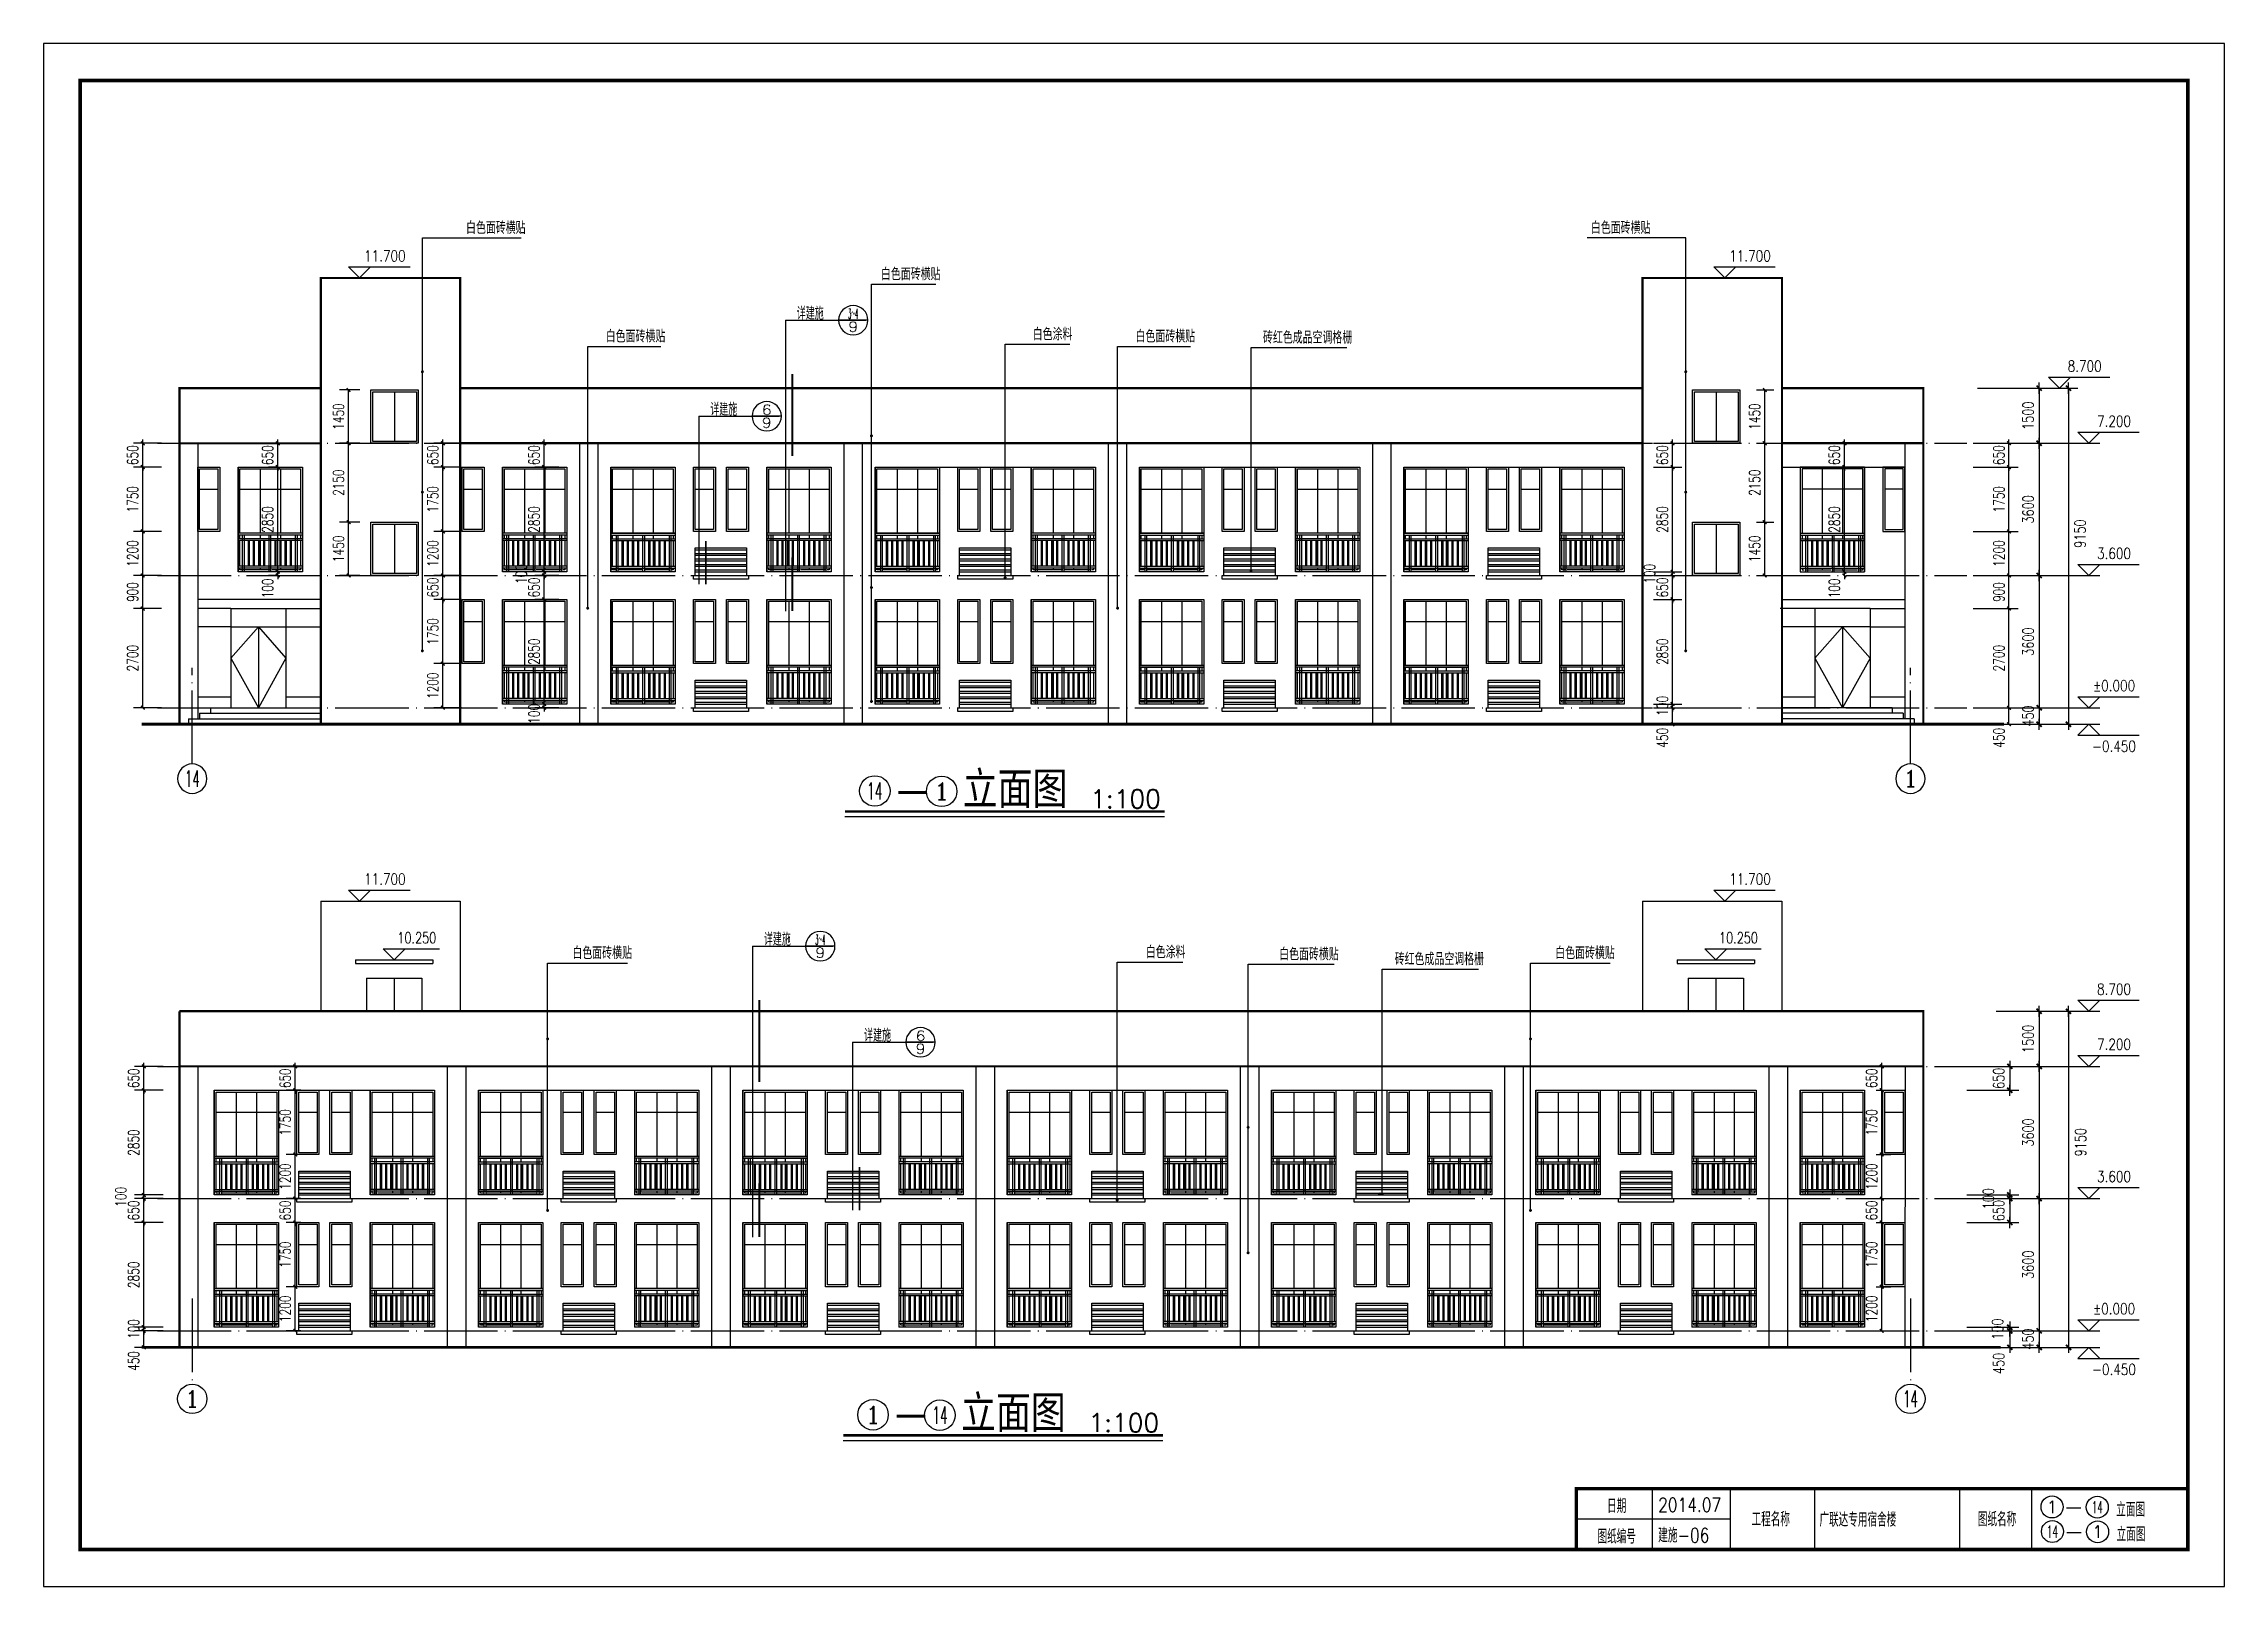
# Model space of a CAD drawing. Extents: x -105837 to 547563, y 466041 to 508041.
# Drawn here: x 191163 to 250563, y 466041 to 508041 of the extents above; entities that cross this region are included whole.
import ezdxf
from ezdxf.enums import TextEntityAlignment as Align

# ---------------------------------------------------------------- set-up
doc = ezdxf.new("R2010")
doc.units = 0
doc.header["$LTSCALE"] = 1000
doc.header["$MEASUREMENT"] = 0
doc.linetypes.add('DOTE', pattern=[2.42, 2, -0.2, 0.02, -0.2])
doc.layers.get('0').update_dxf_attribs({"linetype": 'CONTINUOUS'})
doc.layers.get('DEFPOINTS').update_dxf_attribs({"linetype": 'CONTINUOUS'})
for name, color, linetype in [('AXIS', 3, 'CONTINUOUS'), ('AXIS_TEXT', 7, 'CONTINUOUS'), ('COLUMN', 4, 'CONTINUOUS'), ('DIM_LEAD', 3, 'CONTINUOUS'), ('DIM_SYMB', 3, 'CONTINUOUS'), ('DOTE', 1, 'DOTE'), ('PUB_DIM', 3, 'CONTINUOUS'), ('PUB_TEXT', 7, 'CONTINUOUS'), ('PUB_TITLE', 4, 'CONTINUOUS'), ('SOLID_HATCH', 251, 'CONTINUOUS'), ('S详图索引', 7, 'CONTINUOUS'), ('T', 21, 'CONTINUOUS'), ('t-填充', 8, 'CONTINUOUS'), ('文字', 7, 'CONTINUOUS')]:
    doc.layers.add(name, color=color, linetype=linetype)
doc.styles.add('_TCH_DIM', font='SIMPLEX', dxfattribs={"bigfont": 'GBCBIG'})
doc.styles.add('_TCH_DIM_T3', font='SIMPLEX', dxfattribs={"width": 0.705882, "bigfont": 'GBCBIG'})
doc.styles.add('COMP', font='COMPLEX', dxfattribs={"bigfont": 'hztxt'})
doc.styles.add('COMPLEX', font='COMPLEX.shx')
doc.styles.add('DIM_FONT', font='SIMPLEX.shx', dxfattribs={"width": 0.75})
doc.styles.get("Standard").update_dxf_attribs({"font": 'txt.shx', "bigfont": 'hzdx.shx'})
doc.styles.add('国标仿宋', font='SIMPLEX.shx', dxfattribs={"width": 0.75, "bigfont": 'gbhzfs.shx'})
doc.dimstyles.new('_TCH_ARCH&&100', dxfattribs={"dimtxt": 297.5, "dimasz": 100, "dimexe": 250, "dimexo": 300, "dimgap": 126.25, "dimtad": 1, "dimdec": 0, "dimzin": 0, "dimdsep": 46, "dimtxsty": '_TCH_DIM_T3', "dimblk": 'ARCHTICK', "dimcen": 0.09, "dimclrt": 7, "dimazin": 2, "dimtfac": 1, "dimtdec": 0, "dimtix": 1, "dimtmove": 2, "dimatfit": 3, "dimfxl": 1, "dimtolj": 1, "dimtzin": 0, "dimarcsym": 0})
doc.dimstyles.new('DIMN', dxfattribs={"dimtxt": 300, "dimasz": 1, "dimexe": 250, "dimexo": 300, "dimgap": 150, "dimtad": 1, "dimdec": 0, "dimzin": 0, "dimdsep": 46, "dimtxsty": 'DIM_FONT', "dimblk": '_DIMX', "dimcen": 0.09, "dimclrt": 7, "dimadec": 0, "dimazin": 0, "dimtfac": 1, "dimtdec": 0, "dimtix": 1, "dimtmove": 2, "dimatfit": 3, "dimldrblk": '_DIMX', "dimfxl": 1, "dimtolj": 1, "dimtzin": 0, "dimarcsym": 0})

msp = doc.modelspace()

# ---------------------------------------------------------------- texts
at = {"layer": 'DIM_SYMB', "color": 7}
for s, height, p in [('立面图', 1000, (216199.79433, 487228.23199)), ('1:100', 500, (219667.51449, 487228.23199)), ('-', 1000, (214279.57345, 487228.23199)), ('立面图', 1000, (216152.32513, 470245.08731, -365.95658)), ('-', 1000, (214232.10425, 470245.08731, -365.95658)), ('1:100', 500, (219620.04529, 470245.08731, -365.95658))]:
    msp.add_text(s, height=height, dxfattribs=at).set_placement(p)
at = {"layer": 'PUB_DIM', "color": 7, "style": 'DIM_FONT'}
for s, width, p in [('11.700', 0.8, (200457.509, 502261.03267)), ('11.700', 0.8, (237642.77186, 502261.03267)), ('8.700', 0.8, (246757.01038, 499261.46869, -2452347.67001)), ('7.200', 0.8, (247557.01038, 497761.46869, -2452347.67001)), ('3.600', 0.8, (247557.01038, 494161.46869, -2452347.67001)), ('%%p0.000', 0.8, (247557.01038, 490561.46869, -2452347.67001)), ('-0.450', 0.8, (247557.01038, 488911.46869, -2452347.67001)), ('11.700', 0.8, (200457.509, 485297.42869, -326125.57455)), ('11.700', 0.8, (237642.77186, 485297.42869, -326125.57455)), ('10.250', 0.75, (201328.96446, 483697.42869, -326125.57455)), ('10.250', 0.75, (237328.96446, 483697.42869, -326125.57455)), ('8.700', 0.8, (247557.01038, 482297.42869, -1272.79221)), ('7.200', 0.8, (247557.01038, 480797.42869, -326125.57455)), ('3.600', 0.8, (247557.01038, 477197.42869, -1272.79221)), ('%%p0.000', 0.8, (247557.01038, 473597.42869, -1272.79221)), ('-0.450', 0.8, (247557.01038, 471947.42869, -1272.79221))]:
    msp.add_text(s, height=300, dxfattribs=dict(at, width=width)).set_placement(p, align=Align.MIDDLE)
at = {"layer": 'PUB_TEXT', "style": '_TCH_DIM'}
for s, p in [('白色面砖横贴', (202669.73042, 502860.687)), ('白色面砖横贴', (233308.10204, 502860.687)), ('白色面砖横贴', (213970.90391, 501598.77488)), ('白色面砖横贴', (206474.21827, 499904.57592)), ('白色涂料', (218105.30838, 499961.05214)), ('白色面砖横贴', (220906.89811, 499904.57592)), ('砖红色成品空调格栅', (224376.41967, 499872.93404)), ('白色面砖横贴', (205566.40837, 483116.45012)), ('白色涂料', (221185.80543, 483140.07154)), ('白色面砖横贴', (224817.91369, 483084.28172)), ('砖红色成品空调格栅', (227965.18324, 482951.80704)), ('白色面砖横贴', (232337.32143, 483116.45012))]:
    msp.add_text(s, height=337.588652, dxfattribs=at).set_placement(p)
at = {"layer": 'S详图索引', "style": '国标仿宋', "width": 0.7}
for p in [(211677.5459, 500524.1599), (209321.75956, 497909.68743), (210780.57165, 483482.75572), (213510.549, 480867.28555, -326125.57455)]:
    msp.add_text('详建施', height=350, dxfattribs=at).set_placement(p)
at = {"layer": '文字', "style": '国标仿宋', "width": 0.8}
for s, p in [('日期', (234010.5703, 468036.1241)), ('工程名称', (238206.34296, 467675.97785)), ('图纸名称', (244370.26312, 467674.49886)), ('图纸编号', (234010.5703, 467204.5241))]:
    msp.add_text(s, height=385, dxfattribs=at).set_placement(p, align=Align.CENTER)
for s, p in [('2014.07', (235140.73263, 468069.67468)), ('广联达专用宿舍楼', (239533.45327, 467663.7237)), ('立面图', (247616.91079, 467938.50621)), ('建施-06', (235140.73263, 467238.07468)), ('立面图', (247626.5024, 467267.40518))]:
    msp.add_text(s, height=385, dxfattribs=at).set_placement(p)

# ---------------------------------------------------------------- blocks, each defined once
blk = doc.blocks.new('13')
blk.add_lwpolyline([(282941, 114858), (284691, 114858), (284691, 112008), (282941, 112008)], close=True)
at = {"layer": 'T'}
for p, q in [((283541, 114808), (283541, 113058)), ((284091, 114808), (284091, 113058)), ((282991, 114258), (284641, 114258)), ((284691, 113058), (282991, 113058)), ((283541, 113008), (283541, 112908)), ((284091, 113008), (284091, 112908)), ((283541, 112858), (283541, 112158)), ((284091, 112858), (284091, 112158)), ((283541, 112108), (283541, 112058)), ((284091, 112108), (284091, 112058))]:
    blk.add_line(p, q, dxfattribs=at)
for points in [[(282991, 113058), (282991, 114808), (284641, 114808), (284641, 113058)], [(282991, 112908), (282991, 113008)], [(284641, 113008), (284641, 112908)], [(282991, 112158), (282991, 112858)], [(284641, 112858), (284641, 112158)], [(283086, 112058), (282991, 112058), (282991, 112108)], [(283806, 112058), (283136, 112058)], [(284531, 112058), (283856, 112058)], [(284641, 112108), (284641, 112058), (284581, 112058)]]:
    blk.add_lwpolyline(points, dxfattribs=at)
blk = doc.blocks.new('LG3')
at = {"color": 163, "linetype": 'Continuous'}
for p, q in [((1016666, 455107), (1018416, 455107)), ((1016666, 455057), (1018416, 455057)), ((1016811, 455057), (1016811, 454057)), ((1016861, 455057), (1016861, 454057)), ((1017531, 455057), (1017531, 454057)), ((1017581, 455057), (1017581, 454057)), ((1018256, 455057), (1018256, 454057)), ((1018306, 455057), (1018306, 454057)), ((1016666, 454957), (1018416, 454957)), ((1016666, 454907), (1018416, 454907)), ((1016971, 454907), (1016971, 454207)), ((1017001, 454907), (1017001, 454207)), ((1017111, 454907), (1017111, 454207)), ((1017141, 454907), (1017141, 454207)), ((1017251, 454907), (1017251, 454207)), ((1017281, 454907), (1017281, 454207)), ((1017391, 454907), (1017391, 454207)), ((1017421, 454907), (1017421, 454207)), ((1017696, 454907), (1017696, 454207)), ((1017726, 454907), (1017726, 454207)), ((1017836, 454907), (1017836, 454207)), ((1017866, 454907), (1017866, 454207)), ((1017976, 454907), (1017976, 454207)), ((1018006, 454907), (1018006, 454207)), ((1018116, 454907), (1018116, 454207)), ((1018146, 454907), (1018146, 454207)), ((1016666, 454207), (1018416, 454207)), ((1016666, 454157), (1018416, 454157))]:
    blk.add_line(p, q, dxfattribs=at)
blk = doc.blocks.new('_axiso')
blk.add_circle((0, 0), 0.5)
at = {"layer": 'AXIS_TEXT', "style": 'COMPLEX', "width": 1.041667}
blk.add_attdef('A', text='', height=0.56, dxfattribs=at).set_placement((-0.25, -0.28), (0.25, -0.28), align=Align.FIT)
blk = doc.blocks.new('_INDEX')
blk.add_line((-0.5, 0), (0.5, 0))
blk.add_circle((0, 0), 0.5)
at = {"style": 'COMP'}
for tag, width, p, p2 in [('1', 2.333333, (-0.17, 0.05), (0.17, 0.05)), ('-', 1.166667, (-0.17, -0.39), (0.17, -0.39))]:
    blk.add_attdef(tag, text='', height=0.34, dxfattribs=dict(at, width=width)).set_placement(p, p2, align=Align.FIT)
blk = doc.blocks.new('_DIMX')
blk.add_line((-150, 0), (150, 0))
at = {"const_width": 50}
blk.add_lwpolyline([(-70, -70), (70, 70)], dxfattribs=at)
blk = doc.blocks.new('*D507')
at = {"layer": 'DEFPOINTS', "color": 0, "transparency": 16777216}
for p in [(243536, 498661), (243536, 489511), (246318, 489511)]:
    blk.add_point(p, dxfattribs=at)
at = {"layer": 'PUB_DIM', "color": 0, "lineweight": -2, "transparency": 16777216}
for p, q in [((243836, 498661), (246568, 498661)), ((246318, 498660), (246318, 489512)), ((243836, 489511), (246568, 489511))]:
    blk.add_line(p, q, dxfattribs=at)
for p, rotation in [((246318, 498661), 90), ((246318, 489511), 270)]:
    blk.add_blockref('_DIMX', p, dxfattribs=dict(at, rotation=rotation))
at = {"layer": 'PUB_DIM', "color": 7, "transparency": 16777216, "insert": (246633, 494700), "char_height": 300, "attachment_point": 5, "rotation": 90, "style": 'DIM_FONT'}
blk.add_mtext('\\A1;9150', dxfattribs=at)
blk = doc.blocks.new('*D508')
at = {"layer": 'DEFPOINTS', "color": 0, "transparency": 16777216}
for p in [(243536, 489961), (243536, 489511), (245518, 489511)]:
    blk.add_point(p, dxfattribs=at)
at = {"layer": 'PUB_DIM', "color": 0, "lineweight": -2, "transparency": 16777216}
for p, q in [((243836, 489961), (245768, 489961)), ((243836, 489511), (245768, 489511)), ((245518, 489962), (245518, 489963)), ((245518, 489961), (245518, 489511)), ((245518, 489510), (245518, 489509))]:
    blk.add_line(p, q, dxfattribs=at)
for p, rotation in [((245518, 489961), 270), ((245518, 489511), 90)]:
    blk.add_blockref('_DIMX', p, dxfattribs=dict(at, rotation=rotation))
at = {"layer": 'PUB_DIM', "color": 7, "transparency": 16777216, "insert": (245218, 489736), "char_height": 300, "attachment_point": 5, "rotation": 90, "style": 'DIM_FONT'}
blk.add_mtext('\\A1;450', dxfattribs=at)
blk = doc.blocks.new('*D509')
at = {"layer": 'DEFPOINTS', "color": 0, "transparency": 16777216}
for p in [(243536, 493561), (243536, 489961), (245518, 489961)]:
    blk.add_point(p, dxfattribs=at)
at = {"layer": 'PUB_DIM', "color": 0, "lineweight": -2, "transparency": 16777216}
for p, q in [((243836, 493561), (245768, 493561)), ((245518, 493560), (245518, 489962)), ((243836, 489961), (245768, 489961))]:
    blk.add_line(p, q, dxfattribs=at)
for p, rotation in [((245518, 493561), 90), ((245518, 489961), 270)]:
    blk.add_blockref('_DIMX', p, dxfattribs=dict(at, rotation=rotation))
at = {"layer": 'PUB_DIM', "color": 7, "transparency": 16777216, "insert": (245218, 491761), "char_height": 300, "attachment_point": 5, "rotation": 90, "style": 'DIM_FONT'}
blk.add_mtext('\\A1;3600', dxfattribs=at)
blk = doc.blocks.new('*D526')
at = {"layer": 'DEFPOINTS', "color": 0, "transparency": 16777216}
for p in [(243536, 498661), (243536, 497161), (245518, 497161)]:
    blk.add_point(p, dxfattribs=at)
at = {"layer": 'PUB_DIM', "color": 0, "lineweight": -2, "transparency": 16777216}
for p, q in [((243836, 498661), (245768, 498661)), ((245518, 498660), (245518, 497162)), ((243836, 497161), (245768, 497161))]:
    blk.add_line(p, q, dxfattribs=at)
for p, rotation in [((245518, 498661), 90), ((245518, 497161), 270)]:
    blk.add_blockref('_DIMX', p, dxfattribs=dict(at, rotation=rotation))
at = {"layer": 'PUB_DIM', "color": 7, "transparency": 16777216, "insert": (245218, 497911), "char_height": 300, "attachment_point": 5, "rotation": 90, "style": 'DIM_FONT'}
blk.add_mtext('\\A1;1500', dxfattribs=at)
blk = doc.blocks.new('*D527')
at = {"layer": 'DEFPOINTS', "color": 0, "transparency": 16777216}
for p in [(243536, 497161), (243536, 493561), (245518, 493561)]:
    blk.add_point(p, dxfattribs=at)
at = {"layer": 'PUB_DIM', "color": 0, "lineweight": -2, "transparency": 16777216}
for p, q in [((243836, 497161), (245768, 497161)), ((245518, 497160), (245518, 493562)), ((243836, 493561), (245768, 493561))]:
    blk.add_line(p, q, dxfattribs=at)
for p, rotation in [((245518, 497161), 90), ((245518, 493561), 270)]:
    blk.add_blockref('_DIMX', p, dxfattribs=dict(at, rotation=rotation))
at = {"layer": 'PUB_DIM', "color": 7, "transparency": 16777216, "insert": (245218, 495361), "char_height": 300, "attachment_point": 5, "rotation": 90, "style": 'DIM_FONT'}
blk.add_mtext('\\A1;3600', dxfattribs=at)
blk = doc.blocks.new('*D830')
at = {"layer": 'DEFPOINTS', "color": 0, "transparency": 16777216}
for p in [(244047, 481697, -324853), (244047, 472547), (246318, 472547)]:
    blk.add_point(p, dxfattribs=at)
at = {"layer": 'PUB_DIM', "color": 0, "lineweight": -2, "transparency": 16777216}
for p, q in [((244347, 481697), (246568, 481697)), ((246318, 481696), (246318, 472548)), ((244347, 472547), (246568, 472547))]:
    blk.add_line(p, q, dxfattribs=at)
for p, rotation in [((246318, 481697), 90), ((246318, 472547), 270)]:
    blk.add_blockref('_DIMX', p, dxfattribs=dict(at, rotation=rotation))
at = {"layer": 'PUB_DIM', "color": 7, "transparency": 16777216, "insert": (246645, 478133), "char_height": 300, "attachment_point": 5, "rotation": 90, "style": 'DIM_FONT'}
blk.add_mtext('\\A1;9150', dxfattribs=at)
blk = doc.blocks.new('*D831')
at = {"layer": 'DEFPOINTS', "color": 0, "transparency": 16777216}
for p in [(244047, 476597), (244047, 472997), (245518, 472997)]:
    blk.add_point(p, dxfattribs=at)
at = {"layer": 'PUB_DIM', "color": 0, "lineweight": -2, "transparency": 16777216}
for p, q in [((244347, 476597), (245768, 476597)), ((245518, 476596), (245518, 472998)), ((244347, 472997), (245768, 472997))]:
    blk.add_line(p, q, dxfattribs=at)
for p, rotation in [((245518, 476597), 90), ((245518, 472997), 270)]:
    blk.add_blockref('_DIMX', p, dxfattribs=dict(at, rotation=rotation))
at = {"layer": 'PUB_DIM', "color": 7, "transparency": 16777216, "insert": (245218, 474797), "char_height": 300, "attachment_point": 5, "rotation": 90, "style": 'DIM_FONT'}
blk.add_mtext('\\A1;3600', dxfattribs=at)
blk = doc.blocks.new('*D832')
at = {"layer": 'DEFPOINTS', "color": 0, "transparency": 16777216}
for p in [(244047, 472997), (244047, 472547), (245518, 472547)]:
    blk.add_point(p, dxfattribs=at)
at = {"layer": 'PUB_DIM', "color": 0, "lineweight": -2, "transparency": 16777216}
for p, q in [((244347, 472997), (245768, 472997)), ((245518, 472998), (245518, 472999)), ((245518, 472997), (245518, 472547)), ((244347, 472547), (245768, 472547)), ((245518, 472546), (245518, 472545))]:
    blk.add_line(p, q, dxfattribs=at)
for p, rotation in [((245518, 472997), 270), ((245518, 472547), 90)]:
    blk.add_blockref('_DIMX', p, dxfattribs=dict(at, rotation=rotation))
at = {"layer": 'PUB_DIM', "color": 7, "transparency": 16777216, "insert": (245218, 472772), "char_height": 300, "attachment_point": 5, "rotation": 90, "style": 'DIM_FONT'}
blk.add_mtext('\\A1;450', dxfattribs=at)
blk = doc.blocks.new('*D833')
at = {"layer": 'DEFPOINTS', "color": 0, "transparency": 16777216}
for p in [(243247, 473097, 1273), (243247, 472997, 1273), (244718, 472997)]:
    blk.add_point(p, dxfattribs=at)
at = {"layer": 'PUB_DIM', "color": 0, "lineweight": -2, "transparency": 16777216}
for p, q in [((243547, 473097), (244968, 473097)), ((243547, 472997), (244968, 472997)), ((244718, 473098), (244718, 473099)), ((244718, 473097), (244718, 472997)), ((244718, 472996), (244718, 472995))]:
    blk.add_line(p, q, dxfattribs=at)
for p, rotation in [((244718, 473097), 270), ((244718, 472997), 90)]:
    blk.add_blockref('_DIMX', p, dxfattribs=dict(at, rotation=rotation))
at = {"layer": 'PUB_DIM', "color": 7, "transparency": 16777216, "insert": (244384, 473047), "char_height": 300, "attachment_point": 5, "rotation": 90, "style": 'DIM_FONT'}
blk.add_mtext('\\A1;100', dxfattribs=at)
blk = doc.blocks.new('*D834')
at = {"layer": 'DEFPOINTS', "color": 0, "transparency": 16777216}
for p in [(243247, 472997), (243247, 472547), (244718, 472547)]:
    blk.add_point(p, dxfattribs=at)
at = {"layer": 'PUB_DIM', "color": 0, "lineweight": -2, "transparency": 16777216}
for p, q in [((243547, 472997), (244968, 472997)), ((244718, 472996), (244718, 472548)), ((243547, 472547), (244968, 472547))]:
    blk.add_line(p, q, dxfattribs=at)
for p, rotation in [((244718, 472997), 90), ((244718, 472547), 270)]:
    blk.add_blockref('_DIMX', p, dxfattribs=dict(at, rotation=rotation))
at = {"layer": 'PUB_DIM', "color": 7, "transparency": 16777216, "insert": (244418, 472109), "char_height": 300, "attachment_point": 5, "rotation": 90, "style": 'DIM_FONT'}
blk.add_mtext('\\A1;450', dxfattribs=at)
blk = doc.blocks.new('*D835')
at = {"layer": 'DEFPOINTS', "color": 0, "transparency": 16777216}
for p in [(243247, 476597), (243247, 475947), (244718, 475947)]:
    blk.add_point(p, dxfattribs=at)
at = {"layer": 'PUB_DIM', "color": 0, "lineweight": -2, "transparency": 16777216}
for p, q in [((243547, 476597), (244968, 476597)), ((244718, 476598), (244718, 476599)), ((244718, 476597), (244718, 475947)), ((243547, 475947), (244968, 475947)), ((244718, 475946), (244718, 475945))]:
    blk.add_line(p, q, dxfattribs=at)
for p, rotation in [((244718, 476597), 270), ((244718, 475947), 90)]:
    blk.add_blockref('_DIMX', p, dxfattribs=dict(at, rotation=rotation))
at = {"layer": 'PUB_DIM', "color": 7, "transparency": 16777216, "insert": (244418, 476272), "char_height": 300, "attachment_point": 5, "rotation": 90, "style": 'DIM_FONT'}
blk.add_mtext('\\A1;650', dxfattribs=at)
blk = doc.blocks.new('*D837')
at = {"layer": 'DEFPOINTS', "color": 0, "transparency": 16777216}
for p in [(244047, 481697), (244047, 480197), (245518, 480197)]:
    blk.add_point(p, dxfattribs=at)
at = {"layer": 'PUB_DIM', "color": 0, "lineweight": -2, "transparency": 16777216}
for p, q in [((244347, 481697), (245768, 481697)), ((245518, 481696), (245518, 480198)), ((244347, 480197), (245768, 480197))]:
    blk.add_line(p, q, dxfattribs=at)
for p, rotation in [((245518, 481697), 90), ((245518, 480197), 270)]:
    blk.add_blockref('_DIMX', p, dxfattribs=dict(at, rotation=rotation))
at = {"layer": 'PUB_DIM', "color": 7, "transparency": 16777216, "insert": (245218, 480947), "char_height": 300, "attachment_point": 5, "rotation": 90, "style": 'DIM_FONT'}
blk.add_mtext('\\A1;1500', dxfattribs=at)
blk = doc.blocks.new('*D838')
at = {"layer": 'DEFPOINTS', "color": 0, "transparency": 16777216}
for p in [(244047, 480197), (244047, 476597), (245518, 476597)]:
    blk.add_point(p, dxfattribs=at)
at = {"layer": 'PUB_DIM', "color": 0, "lineweight": -2, "transparency": 16777216}
for p, q in [((244347, 480197), (245768, 480197)), ((245518, 480196), (245518, 476598)), ((244347, 476597), (245768, 476597))]:
    blk.add_line(p, q, dxfattribs=at)
for p, rotation in [((245518, 480197), 90), ((245518, 476597), 270)]:
    blk.add_blockref('_DIMX', p, dxfattribs=dict(at, rotation=rotation))
at = {"layer": 'PUB_DIM', "color": 7, "transparency": 16777216, "insert": (245218, 478397), "char_height": 300, "attachment_point": 5, "rotation": 90, "style": 'DIM_FONT'}
blk.add_mtext('\\A1;3600', dxfattribs=at)
blk = doc.blocks.new('*D839')
at = {"layer": 'DEFPOINTS', "color": 0, "transparency": 16777216}
for p in [(243247, 476697, 1273), (243247, 476597, 1273), (244718, 476597)]:
    blk.add_point(p, dxfattribs=at)
at = {"layer": 'PUB_DIM', "color": 0, "lineweight": -2, "transparency": 16777216}
for p, q in [((243547, 476697), (244968, 476697)), ((243547, 476597), (244968, 476597)), ((244718, 476698), (244718, 476699)), ((244718, 476697), (244718, 476597)), ((244718, 476596), (244718, 476595))]:
    blk.add_line(p, q, dxfattribs=at)
for p, rotation in [((244718, 476697), 270), ((244718, 476597), 90)]:
    blk.add_blockref('_DIMX', p, dxfattribs=dict(at, rotation=rotation))
at = {"layer": 'PUB_DIM', "color": 7, "transparency": 16777216, "insert": (244136, 476597), "char_height": 300, "attachment_point": 5, "rotation": 90, "style": 'DIM_FONT'}
blk.add_mtext('\\A1;100', dxfattribs=at)
blk = doc.blocks.new('*D841')
at = {"layer": 'DEFPOINTS', "color": 0, "transparency": 16777216}
for p in [(243247, 480197), (243247, 479547), (244718, 479547)]:
    blk.add_point(p, dxfattribs=at)
at = {"layer": 'PUB_DIM', "color": 0, "lineweight": -2, "transparency": 16777216}
for p, q in [((243547, 480197), (244968, 480197)), ((244718, 480198), (244718, 480199)), ((244718, 480197), (244718, 479547)), ((243547, 479547), (244968, 479547)), ((244718, 479546), (244718, 479545))]:
    blk.add_line(p, q, dxfattribs=at)
for p, rotation in [((244718, 480197), 270), ((244718, 479547), 90)]:
    blk.add_blockref('_DIMX', p, dxfattribs=dict(at, rotation=rotation))
at = {"layer": 'PUB_DIM', "color": 7, "transparency": 16777216, "insert": (244418, 479872), "char_height": 300, "attachment_point": 5, "rotation": 90, "style": 'DIM_FONT'}
blk.add_mtext('\\A1;650', dxfattribs=at)
blk = doc.blocks.new('_ArchTick')
at = {"color": 0, "linetype": 'ByBlock', "const_width": 0.4}
blk.add_lwpolyline([(-0.5, -0.5), (0.5, 0.5)], dxfattribs=at)
blk = doc.blocks.new('*D897')
at = {"layer": 'DEFPOINTS', "color": 0, "transparency": 16777216}
for p in [(193891, 472997), (194718, 472997), (194718, 472547)]:
    blk.add_point(p, dxfattribs=at)
at = {"layer": 'PUB_DIM', "color": 0, "lineweight": -2, "transparency": 16777216}
for p, q in [((194418, 472997), (193641, 472997)), ((193891, 472547), (193891, 472997)), ((194418, 472547), (193641, 472547))]:
    blk.add_line(p, q, dxfattribs=at)
at = {"layer": 'PUB_DIM', "color": 0, "lineweight": -2, "transparency": 16777216, "xscale": 100, "yscale": 100, "zscale": 100}
for p, rotation in [((193891, 472997), 90), ((193891, 472547), 270)]:
    blk.add_blockref('_ArchTick', p, dxfattribs=dict(at, rotation=rotation))
at = {"layer": 'PUB_DIM', "color": 7, "transparency": 16777216, "insert": (193616, 472177), "char_height": 297.5, "attachment_point": 5, "rotation": 90, "style": '_TCH_DIM_T3'}
blk.add_mtext('\\A1;450', dxfattribs=at)
blk = doc.blocks.new('*D898')
at = {"layer": 'DEFPOINTS', "color": 0, "transparency": 16777216}
for p in [(193891, 473097), (194718, 473097), (194718, 472997)]:
    blk.add_point(p, dxfattribs=at)
at = {"layer": 'PUB_DIM', "color": 0, "lineweight": -2, "transparency": 16777216}
for p, q in [((194418, 473097), (193641, 473097)), ((194418, 472997), (193641, 472997)), ((193891, 473097), (193891, 473197)), ((193891, 472997), (193891, 473097)), ((193891, 472997), (193891, 472897))]:
    blk.add_line(p, q, dxfattribs=at)
at = {"layer": 'PUB_DIM', "color": 0, "lineweight": -2, "transparency": 16777216, "xscale": 100, "yscale": 100, "zscale": 100}
for p, rotation in [((193891, 473097), 270), ((193891, 472997), 90)]:
    blk.add_blockref('_ArchTick', p, dxfattribs=dict(at, rotation=rotation))
at = {"layer": 'PUB_DIM', "color": 7, "transparency": 16777216, "insert": (193616, 473047), "char_height": 297.5, "attachment_point": 5, "rotation": 90, "style": '_TCH_DIM_T3'}
blk.add_mtext('\\A1;100', dxfattribs=at)
blk = doc.blocks.new('*D899')
at = {"layer": 'DEFPOINTS', "color": 0, "transparency": 16777216}
for p in [(193891, 475947), (194718, 475947), (194718, 473097)]:
    blk.add_point(p, dxfattribs=at)
at = {"layer": 'PUB_DIM', "color": 0, "lineweight": -2, "transparency": 16777216}
for p, q in [((194418, 475947), (193641, 475947)), ((193891, 473097), (193891, 475947)), ((194418, 473097), (193641, 473097))]:
    blk.add_line(p, q, dxfattribs=at)
at = {"layer": 'PUB_DIM', "color": 0, "lineweight": -2, "transparency": 16777216, "xscale": 100, "yscale": 100, "zscale": 100}
for p, rotation in [((193891, 475947), 90), ((193891, 473097), 270)]:
    blk.add_blockref('_ArchTick', p, dxfattribs=dict(at, rotation=rotation))
at = {"layer": 'PUB_DIM', "color": 7, "transparency": 16777216, "insert": (193616, 474522), "char_height": 297.5, "attachment_point": 5, "rotation": 90, "style": '_TCH_DIM_T3'}
blk.add_mtext('\\A1;2850', dxfattribs=at)
blk = doc.blocks.new('*D900')
at = {"layer": 'DEFPOINTS', "color": 0, "transparency": 16777216}
for p in [(193891, 476597), (194718, 476597), (194718, 475947)]:
    blk.add_point(p, dxfattribs=at)
at = {"layer": 'PUB_DIM', "color": 0, "lineweight": -2, "transparency": 16777216}
for p, q in [((194418, 476597), (193641, 476597)), ((193891, 476597), (193891, 476697)), ((193891, 475947), (193891, 476597)), ((194418, 475947), (193641, 475947)), ((193891, 475947), (193891, 475847))]:
    blk.add_line(p, q, dxfattribs=at)
at = {"layer": 'PUB_DIM', "color": 0, "lineweight": -2, "transparency": 16777216, "xscale": 100, "yscale": 100, "zscale": 100}
for p, rotation in [((193891, 476597), 270), ((193891, 475947), 90)]:
    blk.add_blockref('_ArchTick', p, dxfattribs=dict(at, rotation=rotation))
at = {"layer": 'PUB_DIM', "color": 7, "transparency": 16777216, "insert": (193616, 476272), "char_height": 297.5, "attachment_point": 5, "rotation": 90, "style": '_TCH_DIM_T3'}
blk.add_mtext('\\A1;650', dxfattribs=at)
blk = doc.blocks.new('*D901')
at = {"layer": 'DEFPOINTS', "color": 0, "transparency": 16777216}
for p in [(193891, 476697), (194718, 476697), (194718, 476597)]:
    blk.add_point(p, dxfattribs=at)
at = {"layer": 'PUB_DIM', "color": 0, "lineweight": -2, "transparency": 16777216}
for p, q in [((194418, 476697), (193641, 476697)), ((194418, 476597), (193641, 476597)), ((193891, 476697), (193891, 476797)), ((193891, 476597), (193891, 476697)), ((193891, 476597), (193891, 476497))]:
    blk.add_line(p, q, dxfattribs=at)
at = {"layer": 'PUB_DIM', "color": 0, "lineweight": -2, "transparency": 16777216, "xscale": 100, "yscale": 100, "zscale": 100}
for p, rotation in [((193891, 476697), 270), ((193891, 476597), 90)]:
    blk.add_blockref('_ArchTick', p, dxfattribs=dict(at, rotation=rotation))
at = {"layer": 'PUB_DIM', "color": 7, "transparency": 16777216, "insert": (193266, 476647), "char_height": 297.5, "attachment_point": 5, "rotation": 90, "style": '_TCH_DIM_T3'}
blk.add_mtext('\\A1;100', dxfattribs=at)
blk = doc.blocks.new('*D902')
at = {"layer": 'DEFPOINTS', "color": 0, "transparency": 16777216}
for p in [(193891, 479547), (194718, 479547), (194718, 476697)]:
    blk.add_point(p, dxfattribs=at)
at = {"layer": 'PUB_DIM', "color": 0, "lineweight": -2, "transparency": 16777216}
for p, q in [((194418, 479547), (193641, 479547)), ((193891, 476697), (193891, 479547)), ((194418, 476697), (193641, 476697))]:
    blk.add_line(p, q, dxfattribs=at)
at = {"layer": 'PUB_DIM', "color": 0, "lineweight": -2, "transparency": 16777216, "xscale": 100, "yscale": 100, "zscale": 100}
for p, rotation in [((193891, 479547), 90), ((193891, 476697), 270)]:
    blk.add_blockref('_ArchTick', p, dxfattribs=dict(at, rotation=rotation))
at = {"layer": 'PUB_DIM', "color": 7, "transparency": 16777216, "insert": (193616, 478122), "char_height": 297.5, "attachment_point": 5, "rotation": 90, "style": '_TCH_DIM_T3'}
blk.add_mtext('\\A1;2850', dxfattribs=at)
blk = doc.blocks.new('*D903')
at = {"layer": 'DEFPOINTS', "color": 0, "transparency": 16777216}
for p in [(193891, 480197), (194718, 480197), (194718, 479547)]:
    blk.add_point(p, dxfattribs=at)
at = {"layer": 'PUB_DIM', "color": 0, "lineweight": -2, "transparency": 16777216}
for p, q in [((194418, 480197), (193641, 480197)), ((193891, 480197), (193891, 480297)), ((193891, 479547), (193891, 480197)), ((194418, 479547), (193641, 479547)), ((193891, 479547), (193891, 479447))]:
    blk.add_line(p, q, dxfattribs=at)
at = {"layer": 'PUB_DIM', "color": 0, "lineweight": -2, "transparency": 16777216, "xscale": 100, "yscale": 100, "zscale": 100}
for p, rotation in [((193891, 480197), 270), ((193891, 479547), 90)]:
    blk.add_blockref('_ArchTick', p, dxfattribs=dict(at, rotation=rotation))
at = {"layer": 'PUB_DIM', "color": 7, "transparency": 16777216, "insert": (193616, 479872), "char_height": 297.5, "attachment_point": 5, "rotation": 90, "style": '_TCH_DIM_T3'}
blk.add_mtext('\\A1;650', dxfattribs=at)
blk = doc.blocks.new('*D904')
at = {"layer": 'DEFPOINTS', "color": 0, "transparency": 16777216}
for p in [(234712, 489961), (234712, 489511), (235532, 489961)]:
    blk.add_point(p, dxfattribs=at)
at = {"layer": 'PUB_DIM', "color": 0, "lineweight": -2, "transparency": 16777216}
for p, q in [((235012, 489961), (235782, 489961)), ((235012, 489511), (235782, 489511)), ((235532, 489511), (235532, 489961))]:
    blk.add_line(p, q, dxfattribs=at)
at = {"layer": 'PUB_DIM', "color": 0, "lineweight": -2, "transparency": 16777216, "xscale": 100, "yscale": 100, "zscale": 100}
for p, rotation in [((235532, 489961), 90), ((235532, 489511), 270)]:
    blk.add_blockref('_ArchTick', p, dxfattribs=dict(at, rotation=rotation))
at = {"layer": 'PUB_DIM', "color": 7, "transparency": 16777216, "insert": (235257, 489141), "char_height": 297.5, "attachment_point": 5, "rotation": 90, "style": '_TCH_DIM_T3'}
blk.add_mtext('\\A1;450', dxfattribs=at)
blk = doc.blocks.new('*D905')
at = {"layer": 'DEFPOINTS', "color": 0, "transparency": 16777216}
for p in [(234712, 490061), (235532, 490061), (234712, 489961)]:
    blk.add_point(p, dxfattribs=at)
at = {"layer": 'PUB_DIM', "color": 0, "lineweight": -2, "transparency": 16777216}
for p, q in [((235012, 490061), (235782, 490061)), ((235532, 490061), (235532, 490161)), ((235532, 489961), (235532, 490061)), ((235012, 489961), (235782, 489961)), ((235532, 489961), (235532, 489861))]:
    blk.add_line(p, q, dxfattribs=at)
at = {"layer": 'PUB_DIM', "color": 0, "lineweight": -2, "transparency": 16777216, "xscale": 100, "yscale": 100, "zscale": 100}
for p, rotation in [((235532, 490061), 270), ((235532, 489961), 90)]:
    blk.add_blockref('_ArchTick', p, dxfattribs=dict(at, rotation=rotation))
at = {"layer": 'PUB_DIM', "color": 7, "transparency": 16777216, "insert": (235257, 490011), "char_height": 297.5, "attachment_point": 5, "rotation": 90, "style": '_TCH_DIM_T3'}
blk.add_mtext('\\A1;100', dxfattribs=at)
blk = doc.blocks.new('*D906')
at = {"layer": 'DEFPOINTS', "color": 0, "transparency": 16777216}
for p in [(234712, 492911), (235532, 492911), (234712, 490061)]:
    blk.add_point(p, dxfattribs=at)
at = {"layer": 'PUB_DIM', "color": 0, "lineweight": -2, "transparency": 16777216}
for p, q in [((235012, 492911), (235782, 492911)), ((235532, 490061), (235532, 492911)), ((235012, 490061), (235782, 490061))]:
    blk.add_line(p, q, dxfattribs=at)
at = {"layer": 'PUB_DIM', "color": 0, "lineweight": -2, "transparency": 16777216, "xscale": 100, "yscale": 100, "zscale": 100}
for p, rotation in [((235532, 492911), 90), ((235532, 490061), 270)]:
    blk.add_blockref('_ArchTick', p, dxfattribs=dict(at, rotation=rotation))
at = {"layer": 'PUB_DIM', "color": 7, "transparency": 16777216, "insert": (235257, 491486), "char_height": 297.5, "attachment_point": 5, "rotation": 90, "style": '_TCH_DIM_T3'}
blk.add_mtext('\\A1;2850', dxfattribs=at)
blk = doc.blocks.new('*D907')
at = {"layer": 'DEFPOINTS', "color": 0, "transparency": 16777216}
for p in [(234712, 493561), (235532, 493561), (234712, 492911)]:
    blk.add_point(p, dxfattribs=at)
at = {"layer": 'PUB_DIM', "color": 0, "lineweight": -2, "transparency": 16777216}
for p, q in [((235532, 493561), (235532, 493661)), ((235012, 493561), (235782, 493561)), ((235532, 492911), (235532, 493561)), ((235012, 492911), (235782, 492911)), ((235532, 492911), (235532, 492811))]:
    blk.add_line(p, q, dxfattribs=at)
at = {"layer": 'PUB_DIM', "color": 0, "lineweight": -2, "transparency": 16777216, "xscale": 100, "yscale": 100, "zscale": 100}
for p, rotation in [((235532, 493561), 270), ((235532, 492911), 90)]:
    blk.add_blockref('_ArchTick', p, dxfattribs=dict(at, rotation=rotation))
at = {"layer": 'PUB_DIM', "color": 7, "transparency": 16777216, "insert": (235257, 493236), "char_height": 297.5, "attachment_point": 5, "rotation": 90, "style": '_TCH_DIM_T3'}
blk.add_mtext('\\A1;650', dxfattribs=at)
blk = doc.blocks.new('*D908')
at = {"layer": 'DEFPOINTS', "color": 0, "transparency": 16777216}
for p in [(234712, 493661), (235532, 493661), (234712, 493561)]:
    blk.add_point(p, dxfattribs=at)
at = {"layer": 'PUB_DIM', "color": 0, "lineweight": -2, "transparency": 16777216}
for p, q in [((235012, 493661), (235782, 493661)), ((235532, 493661), (235532, 493761)), ((235532, 493561), (235532, 493661)), ((235012, 493561), (235782, 493561)), ((235532, 493561), (235532, 493461))]:
    blk.add_line(p, q, dxfattribs=at)
at = {"layer": 'PUB_DIM', "color": 0, "lineweight": -2, "transparency": 16777216, "xscale": 100, "yscale": 100, "zscale": 100}
for p, rotation in [((235532, 493661), 270), ((235532, 493561), 90)]:
    blk.add_blockref('_ArchTick', p, dxfattribs=dict(at, rotation=rotation))
at = {"layer": 'PUB_DIM', "color": 7, "transparency": 16777216, "insert": (234907, 493611), "char_height": 297.5, "attachment_point": 5, "rotation": 90, "style": '_TCH_DIM_T3'}
blk.add_mtext('\\A1;100', dxfattribs=at)
blk = doc.blocks.new('*D909')
at = {"layer": 'DEFPOINTS', "color": 0, "transparency": 16777216}
for p in [(234712, 496511), (235532, 496511), (234712, 493661)]:
    blk.add_point(p, dxfattribs=at)
at = {"layer": 'PUB_DIM', "color": 0, "lineweight": -2, "transparency": 16777216}
for p, q in [((235012, 496511), (235782, 496511)), ((235532, 493661), (235532, 496511)), ((235012, 493661), (235782, 493661))]:
    blk.add_line(p, q, dxfattribs=at)
at = {"layer": 'PUB_DIM', "color": 0, "lineweight": -2, "transparency": 16777216, "xscale": 100, "yscale": 100, "zscale": 100}
for p, rotation in [((235532, 496511), 90), ((235532, 493661), 270)]:
    blk.add_blockref('_ArchTick', p, dxfattribs=dict(at, rotation=rotation))
at = {"layer": 'PUB_DIM', "color": 7, "transparency": 16777216, "insert": (235257, 495086), "char_height": 297.5, "attachment_point": 5, "rotation": 90, "style": '_TCH_DIM_T3'}
blk.add_mtext('\\A1;2850', dxfattribs=at)
blk = doc.blocks.new('*D910')
at = {"layer": 'DEFPOINTS', "color": 0, "transparency": 16777216}
for p in [(234712, 497161), (235532, 497161), (234712, 496511)]:
    blk.add_point(p, dxfattribs=at)
at = {"layer": 'PUB_DIM', "color": 0, "lineweight": -2, "transparency": 16777216}
for p, q in [((235532, 497161), (235532, 497261)), ((235012, 497161), (235782, 497161)), ((235532, 496511), (235532, 497161)), ((235012, 496511), (235782, 496511)), ((235532, 496511), (235532, 496411))]:
    blk.add_line(p, q, dxfattribs=at)
at = {"layer": 'PUB_DIM', "color": 0, "lineweight": -2, "transparency": 16777216, "xscale": 100, "yscale": 100, "zscale": 100}
for p, rotation in [((235532, 497161), 270), ((235532, 496511), 90)]:
    blk.add_blockref('_ArchTick', p, dxfattribs=dict(at, rotation=rotation))
at = {"layer": 'PUB_DIM', "color": 7, "transparency": 16777216, "insert": (235257, 496836), "char_height": 297.5, "attachment_point": 5, "rotation": 90, "style": '_TCH_DIM_T3'}
blk.add_mtext('\\A1;650', dxfattribs=at)
blk = doc.blocks.new('*D911')
at = {"layer": 'DEFPOINTS', "color": 0, "transparency": 16777216}
for p in [(240080, 493661), (240214, 493661), (240080, 493561)]:
    blk.add_point(p, dxfattribs=at)
at = {"layer": 'PUB_DIM', "color": 0, "lineweight": -2, "transparency": 16777216}
for p, q in [((240214, 493661), (240214, 493761)), ((240214, 493561), (240214, 493661)), ((240380, 493661), (240464, 493661)), ((240214, 493561), (240214, 493461)), ((240380, 493561), (240464, 493561))]:
    blk.add_line(p, q, dxfattribs=at)
at = {"layer": 'PUB_DIM', "color": 0, "lineweight": -2, "transparency": 16777216, "xscale": 100, "yscale": 100, "zscale": 100}
for p, rotation in [((240214, 493661), 270), ((240214, 493561), 90)]:
    blk.add_blockref('_ArchTick', p, dxfattribs=dict(at, rotation=rotation))
at = {"layer": 'PUB_DIM', "color": 7, "transparency": 16777216, "insert": (239939, 493211), "char_height": 297.5, "attachment_point": 5, "rotation": 90, "style": '_TCH_DIM_T3'}
blk.add_mtext('\\A1;100', dxfattribs=at)
blk = doc.blocks.new('*D912')
at = {"layer": 'DEFPOINTS', "color": 0, "transparency": 16777216}
for p in [(240080, 496511), (240214, 496511), (240080, 493661)]:
    blk.add_point(p, dxfattribs=at)
at = {"layer": 'PUB_DIM', "color": 0, "lineweight": -2, "transparency": 16777216}
for p, q in [((240214, 493661), (240214, 496511)), ((240380, 496511), (240464, 496511)), ((240380, 493661), (240464, 493661))]:
    blk.add_line(p, q, dxfattribs=at)
at = {"layer": 'PUB_DIM', "color": 0, "lineweight": -2, "transparency": 16777216, "xscale": 100, "yscale": 100, "zscale": 100}
for p, rotation in [((240214, 496511), 90), ((240214, 493661), 270)]:
    blk.add_blockref('_ArchTick', p, dxfattribs=dict(at, rotation=rotation))
at = {"layer": 'PUB_DIM', "color": 7, "transparency": 16777216, "insert": (239939, 495086), "char_height": 297.5, "attachment_point": 5, "rotation": 90, "style": '_TCH_DIM_T3'}
blk.add_mtext('\\A1;2850', dxfattribs=at)
blk = doc.blocks.new('*D913')
at = {"layer": 'DEFPOINTS', "color": 0, "transparency": 16777216}
for p in [(240080, 497161), (240214, 497161), (240080, 496511)]:
    blk.add_point(p, dxfattribs=at)
at = {"layer": 'PUB_DIM', "color": 0, "lineweight": -2, "transparency": 16777216}
for p, q in [((240214, 497161), (240214, 497261)), ((240214, 496511), (240214, 497161)), ((240380, 497161), (240464, 497161)), ((240214, 496511), (240214, 496411)), ((240380, 496511), (240464, 496511))]:
    blk.add_line(p, q, dxfattribs=at)
at = {"layer": 'PUB_DIM', "color": 0, "lineweight": -2, "transparency": 16777216, "xscale": 100, "yscale": 100, "zscale": 100}
for p, rotation in [((240214, 497161), 270), ((240214, 496511), 90)]:
    blk.add_blockref('_ArchTick', p, dxfattribs=dict(at, rotation=rotation))
at = {"layer": 'PUB_DIM', "color": 7, "transparency": 16777216, "insert": (239939, 496836), "char_height": 297.5, "attachment_point": 5, "rotation": 90, "style": '_TCH_DIM_T3'}
blk.add_mtext('\\A1;650', dxfattribs=at)
blk = doc.blocks.new('*D914')
at = {"layer": 'DEFPOINTS', "color": 0, "transparency": 16777216}
for p in [(243423, 489961), (243423, 489511), (244696, 489961)]:
    blk.add_point(p, dxfattribs=at)
at = {"layer": 'PUB_DIM', "color": 0, "lineweight": -2, "transparency": 16777216}
for p, q in [((243723, 489961), (244946, 489961)), ((243723, 489511), (244946, 489511)), ((244696, 489511), (244696, 489961))]:
    blk.add_line(p, q, dxfattribs=at)
at = {"layer": 'PUB_DIM', "color": 0, "lineweight": -2, "transparency": 16777216, "xscale": 100, "yscale": 100, "zscale": 100}
for p, rotation in [((244696, 489961), 90), ((244696, 489511), 270)]:
    blk.add_blockref('_ArchTick', p, dxfattribs=dict(at, rotation=rotation))
at = {"layer": 'PUB_DIM', "color": 7, "transparency": 16777216, "insert": (244421, 489141), "char_height": 297.5, "attachment_point": 5, "rotation": 90, "style": '_TCH_DIM_T3'}
blk.add_mtext('\\A1;450', dxfattribs=at)
blk = doc.blocks.new('*D915')
at = {"layer": 'DEFPOINTS', "color": 0, "transparency": 16777216}
for p in [(243423, 492661), (244696, 492661), (243423, 489961)]:
    blk.add_point(p, dxfattribs=at)
at = {"layer": 'PUB_DIM', "color": 0, "lineweight": -2, "transparency": 16777216}
for p, q in [((243723, 492661), (244946, 492661)), ((244696, 489961), (244696, 492661)), ((243723, 489961), (244946, 489961))]:
    blk.add_line(p, q, dxfattribs=at)
at = {"layer": 'PUB_DIM', "color": 0, "lineweight": -2, "transparency": 16777216, "xscale": 100, "yscale": 100, "zscale": 100}
for p, rotation in [((244696, 492661), 90), ((244696, 489961), 270)]:
    blk.add_blockref('_ArchTick', p, dxfattribs=dict(at, rotation=rotation))
at = {"layer": 'PUB_DIM', "color": 7, "transparency": 16777216, "insert": (244421, 491311), "char_height": 297.5, "attachment_point": 5, "rotation": 90, "style": '_TCH_DIM_T3'}
blk.add_mtext('\\A1;2700', dxfattribs=at)
blk = doc.blocks.new('*D916')
at = {"layer": 'DEFPOINTS', "color": 0, "transparency": 16777216}
for p in [(243423, 493561), (244696, 493561), (243423, 492661)]:
    blk.add_point(p, dxfattribs=at)
at = {"layer": 'PUB_DIM', "color": 0, "lineweight": -2, "transparency": 16777216}
for p, q in [((243723, 493561), (244946, 493561)), ((244696, 492661), (244696, 493561)), ((243723, 492661), (244946, 492661))]:
    blk.add_line(p, q, dxfattribs=at)
at = {"layer": 'PUB_DIM', "color": 0, "lineweight": -2, "transparency": 16777216, "xscale": 100, "yscale": 100, "zscale": 100}
for p, rotation in [((244696, 493561), 90), ((244696, 492661), 270)]:
    blk.add_blockref('_ArchTick', p, dxfattribs=dict(at, rotation=rotation))
at = {"layer": 'PUB_DIM', "color": 7, "transparency": 16777216, "insert": (244421, 493111), "char_height": 297.5, "attachment_point": 5, "rotation": 90, "style": '_TCH_DIM_T3'}
blk.add_mtext('\\A1;900', dxfattribs=at)
blk = doc.blocks.new('*D917')
at = {"layer": 'DEFPOINTS', "color": 0, "transparency": 16777216}
for p in [(243423, 494761), (244696, 494761), (243423, 493561)]:
    blk.add_point(p, dxfattribs=at)
at = {"layer": 'PUB_DIM', "color": 0, "lineweight": -2, "transparency": 16777216}
for p, q in [((243723, 494761), (244946, 494761)), ((244696, 493561), (244696, 494761)), ((243723, 493561), (244946, 493561))]:
    blk.add_line(p, q, dxfattribs=at)
at = {"layer": 'PUB_DIM', "color": 0, "lineweight": -2, "transparency": 16777216, "xscale": 100, "yscale": 100, "zscale": 100}
for p, rotation in [((244696, 494761), 90), ((244696, 493561), 270)]:
    blk.add_blockref('_ArchTick', p, dxfattribs=dict(at, rotation=rotation))
at = {"layer": 'PUB_DIM', "color": 7, "transparency": 16777216, "insert": (244421, 494161), "char_height": 297.5, "attachment_point": 5, "rotation": 90, "style": '_TCH_DIM_T3'}
blk.add_mtext('\\A1;1200', dxfattribs=at)
blk = doc.blocks.new('*D918')
at = {"layer": 'DEFPOINTS', "color": 0, "transparency": 16777216}
for p in [(243423, 496511), (244696, 496511), (243423, 494761)]:
    blk.add_point(p, dxfattribs=at)
at = {"layer": 'PUB_DIM', "color": 0, "lineweight": -2, "transparency": 16777216}
for p, q in [((243723, 496511), (244946, 496511)), ((244696, 494761), (244696, 496511)), ((243723, 494761), (244946, 494761))]:
    blk.add_line(p, q, dxfattribs=at)
at = {"layer": 'PUB_DIM', "color": 0, "lineweight": -2, "transparency": 16777216, "xscale": 100, "yscale": 100, "zscale": 100}
for p, rotation in [((244696, 496511), 90), ((244696, 494761), 270)]:
    blk.add_blockref('_ArchTick', p, dxfattribs=dict(at, rotation=rotation))
at = {"layer": 'PUB_DIM', "color": 7, "transparency": 16777216, "insert": (244421, 495636), "char_height": 297.5, "attachment_point": 5, "rotation": 90, "style": '_TCH_DIM_T3'}
blk.add_mtext('\\A1;1750', dxfattribs=at)
blk = doc.blocks.new('*D919')
at = {"layer": 'DEFPOINTS', "color": 0, "transparency": 16777216}
for p in [(243423, 497161), (244696, 497161), (243423, 496511)]:
    blk.add_point(p, dxfattribs=at)
at = {"layer": 'PUB_DIM', "color": 0, "lineweight": -2, "transparency": 16777216}
for p, q in [((244696, 497161), (244696, 497261)), ((243723, 497161), (244946, 497161)), ((244696, 496511), (244696, 497161)), ((243723, 496511), (244946, 496511)), ((244696, 496511), (244696, 496411))]:
    blk.add_line(p, q, dxfattribs=at)
at = {"layer": 'PUB_DIM', "color": 0, "lineweight": -2, "transparency": 16777216, "xscale": 100, "yscale": 100, "zscale": 100}
for p, rotation in [((244696, 497161), 270), ((244696, 496511), 90)]:
    blk.add_blockref('_ArchTick', p, dxfattribs=dict(at, rotation=rotation))
at = {"layer": 'PUB_DIM', "color": 7, "transparency": 16777216, "insert": (244421, 496836), "char_height": 297.5, "attachment_point": 5, "rotation": 90, "style": '_TCH_DIM_T3'}
blk.add_mtext('\\A1;650', dxfattribs=at)
blk = doc.blocks.new('*D920')
at = {"layer": 'DEFPOINTS', "color": 0, "transparency": 16777216}
for p in [(197542, 497161), (197834, 497161), (197834, 496511)]:
    blk.add_point(p, dxfattribs=at)
at = {"layer": 'PUB_DIM', "color": 0, "lineweight": -2, "transparency": 16777216}
for p, q in [((197542, 497161), (197542, 497261)), ((197534, 497161), (197292, 497161)), ((197542, 496511), (197542, 497161)), ((197534, 496511), (197292, 496511)), ((197542, 496511), (197542, 496411))]:
    blk.add_line(p, q, dxfattribs=at)
at = {"layer": 'PUB_DIM', "color": 0, "lineweight": -2, "transparency": 16777216, "xscale": 100, "yscale": 100, "zscale": 100}
for p, rotation in [((197542, 497161), 270), ((197542, 496511), 90)]:
    blk.add_blockref('_ArchTick', p, dxfattribs=dict(at, rotation=rotation))
at = {"layer": 'PUB_DIM', "color": 7, "transparency": 16777216, "insert": (197267, 496836), "char_height": 297.5, "attachment_point": 5, "rotation": 90, "style": '_TCH_DIM_T3'}
blk.add_mtext('\\A1;650', dxfattribs=at)
blk = doc.blocks.new('*D921')
at = {"layer": 'DEFPOINTS', "color": 0, "transparency": 16777216}
for p in [(197542, 496511), (197834, 496511), (197834, 493661)]:
    blk.add_point(p, dxfattribs=at)
at = {"layer": 'PUB_DIM', "color": 0, "lineweight": -2, "transparency": 16777216}
for p, q in [((197534, 496511), (197292, 496511)), ((197542, 493661), (197542, 496511)), ((197534, 493661), (197292, 493661))]:
    blk.add_line(p, q, dxfattribs=at)
at = {"layer": 'PUB_DIM', "color": 0, "lineweight": -2, "transparency": 16777216, "xscale": 100, "yscale": 100, "zscale": 100}
for p, rotation in [((197542, 496511), 90), ((197542, 493661), 270)]:
    blk.add_blockref('_ArchTick', p, dxfattribs=dict(at, rotation=rotation))
at = {"layer": 'PUB_DIM', "color": 7, "transparency": 16777216, "insert": (197267, 495086), "char_height": 297.5, "attachment_point": 5, "rotation": 90, "style": '_TCH_DIM_T3'}
blk.add_mtext('\\A1;2850', dxfattribs=at)
blk = doc.blocks.new('*D922')
at = {"layer": 'DEFPOINTS', "color": 0, "transparency": 16777216}
for p in [(197542, 493661), (197834, 493661), (197834, 493561)]:
    blk.add_point(p, dxfattribs=at)
at = {"layer": 'PUB_DIM', "color": 0, "lineweight": -2, "transparency": 16777216}
for p, q in [((197534, 493661), (197292, 493661)), ((197542, 493661), (197542, 493761)), ((197542, 493561), (197542, 493661)), ((197534, 493561), (197292, 493561)), ((197542, 493561), (197542, 493461))]:
    blk.add_line(p, q, dxfattribs=at)
at = {"layer": 'PUB_DIM', "color": 0, "lineweight": -2, "transparency": 16777216, "xscale": 100, "yscale": 100, "zscale": 100}
for p, rotation in [((197542, 493661), 270), ((197542, 493561), 90)]:
    blk.add_blockref('_ArchTick', p, dxfattribs=dict(at, rotation=rotation))
at = {"layer": 'PUB_DIM', "color": 7, "transparency": 16777216, "insert": (197267, 493211), "char_height": 297.5, "attachment_point": 5, "rotation": 90, "style": '_TCH_DIM_T3'}
blk.add_mtext('\\A1;100', dxfattribs=at)
blk = doc.blocks.new('*D923')
at = {"layer": 'DEFPOINTS', "color": 0, "transparency": 16777216}
for p in [(193864, 492661), (194672, 492661), (194672, 489961)]:
    blk.add_point(p, dxfattribs=at)
at = {"layer": 'PUB_DIM', "color": 0, "lineweight": -2, "transparency": 16777216}
for p, q in [((194372, 492661), (193614, 492661)), ((193864, 489961), (193864, 492661)), ((194372, 489961), (193614, 489961))]:
    blk.add_line(p, q, dxfattribs=at)
at = {"layer": 'PUB_DIM', "color": 0, "lineweight": -2, "transparency": 16777216, "xscale": 100, "yscale": 100, "zscale": 100}
for p, rotation in [((193864, 492661), 90), ((193864, 489961), 270)]:
    blk.add_blockref('_ArchTick', p, dxfattribs=dict(at, rotation=rotation))
at = {"layer": 'PUB_DIM', "color": 7, "transparency": 16777216, "insert": (193589, 491311), "char_height": 297.5, "attachment_point": 5, "rotation": 90, "style": '_TCH_DIM_T3'}
blk.add_mtext('\\A1;2700', dxfattribs=at)
blk = doc.blocks.new('*D924')
at = {"layer": 'DEFPOINTS', "color": 0, "transparency": 16777216}
for p in [(193864, 493561), (194672, 493561), (194672, 492661)]:
    blk.add_point(p, dxfattribs=at)
at = {"layer": 'PUB_DIM', "color": 0, "lineweight": -2, "transparency": 16777216}
for p, q in [((194372, 493561), (193614, 493561)), ((193864, 492661), (193864, 493561)), ((194372, 492661), (193614, 492661))]:
    blk.add_line(p, q, dxfattribs=at)
at = {"layer": 'PUB_DIM', "color": 0, "lineweight": -2, "transparency": 16777216, "xscale": 100, "yscale": 100, "zscale": 100}
for p, rotation in [((193864, 493561), 90), ((193864, 492661), 270)]:
    blk.add_blockref('_ArchTick', p, dxfattribs=dict(at, rotation=rotation))
at = {"layer": 'PUB_DIM', "color": 7, "transparency": 16777216, "insert": (193589, 493111), "char_height": 297.5, "attachment_point": 5, "rotation": 90, "style": '_TCH_DIM_T3'}
blk.add_mtext('\\A1;900', dxfattribs=at)
blk = doc.blocks.new('*D925')
at = {"layer": 'DEFPOINTS', "color": 0, "transparency": 16777216}
for p in [(193864, 494761), (194672, 494761), (194672, 493561)]:
    blk.add_point(p, dxfattribs=at)
at = {"layer": 'PUB_DIM', "color": 0, "lineweight": -2, "transparency": 16777216}
for p, q in [((194372, 494761), (193614, 494761)), ((193864, 493561), (193864, 494761)), ((194372, 493561), (193614, 493561))]:
    blk.add_line(p, q, dxfattribs=at)
at = {"layer": 'PUB_DIM', "color": 0, "lineweight": -2, "transparency": 16777216, "xscale": 100, "yscale": 100, "zscale": 100}
for p, rotation in [((193864, 494761), 90), ((193864, 493561), 270)]:
    blk.add_blockref('_ArchTick', p, dxfattribs=dict(at, rotation=rotation))
at = {"layer": 'PUB_DIM', "color": 7, "transparency": 16777216, "insert": (193589, 494161), "char_height": 297.5, "attachment_point": 5, "rotation": 90, "style": '_TCH_DIM_T3'}
blk.add_mtext('\\A1;1200', dxfattribs=at)
blk = doc.blocks.new('*D926')
at = {"layer": 'DEFPOINTS', "color": 0, "transparency": 16777216}
for p in [(193864, 496511), (194672, 496511), (194672, 494761)]:
    blk.add_point(p, dxfattribs=at)
at = {"layer": 'PUB_DIM', "color": 0, "lineweight": -2, "transparency": 16777216}
for p, q in [((194372, 496511), (193614, 496511)), ((193864, 494761), (193864, 496511)), ((194372, 494761), (193614, 494761))]:
    blk.add_line(p, q, dxfattribs=at)
at = {"layer": 'PUB_DIM', "color": 0, "lineweight": -2, "transparency": 16777216, "xscale": 100, "yscale": 100, "zscale": 100}
for p, rotation in [((193864, 496511), 90), ((193864, 494761), 270)]:
    blk.add_blockref('_ArchTick', p, dxfattribs=dict(at, rotation=rotation))
at = {"layer": 'PUB_DIM', "color": 7, "transparency": 16777216, "insert": (193589, 495636), "char_height": 297.5, "attachment_point": 5, "rotation": 90, "style": '_TCH_DIM_T3'}
blk.add_mtext('\\A1;1750', dxfattribs=at)
blk = doc.blocks.new('*D927')
at = {"layer": 'DEFPOINTS', "color": 0, "transparency": 16777216}
for p in [(193864, 497161), (194672, 497161), (194672, 496511)]:
    blk.add_point(p, dxfattribs=at)
at = {"layer": 'PUB_DIM', "color": 0, "lineweight": -2, "transparency": 16777216}
for p, q in [((193864, 497161), (193864, 497261)), ((194372, 497161), (193614, 497161)), ((193864, 496511), (193864, 497161)), ((194372, 496511), (193614, 496511)), ((193864, 496511), (193864, 496411))]:
    blk.add_line(p, q, dxfattribs=at)
at = {"layer": 'PUB_DIM', "color": 0, "lineweight": -2, "transparency": 16777216, "xscale": 100, "yscale": 100, "zscale": 100}
for p, rotation in [((193864, 497161), 270), ((193864, 496511), 90)]:
    blk.add_blockref('_ArchTick', p, dxfattribs=dict(at, rotation=rotation))
at = {"layer": 'PUB_DIM', "color": 7, "transparency": 16777216, "insert": (193589, 496836), "char_height": 297.5, "attachment_point": 5, "rotation": 90, "style": '_TCH_DIM_T3'}
blk.add_mtext('\\A1;650', dxfattribs=at)
blk = doc.blocks.new('*D928')
at = {"layer": 'DEFPOINTS', "color": 0, "transparency": 16777216}
for p in [(202039, 497161), (202843, 497161), (202843, 496511)]:
    blk.add_point(p, dxfattribs=at)
at = {"layer": 'PUB_DIM', "color": 0, "lineweight": -2, "transparency": 16777216}
for p, q in [((202039, 497161), (202039, 497261)), ((202543, 497161), (201789, 497161)), ((202039, 496511), (202039, 497161)), ((202543, 496511), (201789, 496511)), ((202039, 496511), (202039, 496411))]:
    blk.add_line(p, q, dxfattribs=at)
at = {"layer": 'PUB_DIM', "color": 0, "lineweight": -2, "transparency": 16777216, "xscale": 100, "yscale": 100, "zscale": 100}
for p, rotation in [((202039, 497161), 270), ((202039, 496511), 90)]:
    blk.add_blockref('_ArchTick', p, dxfattribs=dict(at, rotation=rotation))
at = {"layer": 'PUB_DIM', "color": 7, "transparency": 16777216, "insert": (201764, 496836), "char_height": 297.5, "attachment_point": 5, "rotation": 90, "style": '_TCH_DIM_T3'}
blk.add_mtext('\\A1;650', dxfattribs=at)
blk = doc.blocks.new('*D929')
at = {"layer": 'DEFPOINTS', "color": 0, "transparency": 16777216}
for p in [(202039, 496511), (202843, 496511), (202843, 494761)]:
    blk.add_point(p, dxfattribs=at)
at = {"layer": 'PUB_DIM', "color": 0, "lineweight": -2, "transparency": 16777216}
for p, q in [((202543, 496511), (201789, 496511)), ((202039, 494761), (202039, 496511)), ((202543, 494761), (201789, 494761))]:
    blk.add_line(p, q, dxfattribs=at)
at = {"layer": 'PUB_DIM', "color": 0, "lineweight": -2, "transparency": 16777216, "xscale": 100, "yscale": 100, "zscale": 100}
for p, rotation in [((202039, 496511), 90), ((202039, 494761), 270)]:
    blk.add_blockref('_ArchTick', p, dxfattribs=dict(at, rotation=rotation))
at = {"layer": 'PUB_DIM', "color": 7, "transparency": 16777216, "insert": (201764, 495636), "char_height": 297.5, "attachment_point": 5, "rotation": 90, "style": '_TCH_DIM_T3'}
blk.add_mtext('\\A1;1750', dxfattribs=at)
blk = doc.blocks.new('*D930')
at = {"layer": 'DEFPOINTS', "color": 0, "transparency": 16777216}
for p in [(202039, 494761), (202843, 494761), (202843, 493561)]:
    blk.add_point(p, dxfattribs=at)
at = {"layer": 'PUB_DIM', "color": 0, "lineweight": -2, "transparency": 16777216}
for p, q in [((202543, 494761), (201789, 494761)), ((202039, 493561), (202039, 494761)), ((202543, 493561), (201789, 493561))]:
    blk.add_line(p, q, dxfattribs=at)
at = {"layer": 'PUB_DIM', "color": 0, "lineweight": -2, "transparency": 16777216, "xscale": 100, "yscale": 100, "zscale": 100}
for p, rotation in [((202039, 494761), 90), ((202039, 493561), 270)]:
    blk.add_blockref('_ArchTick', p, dxfattribs=dict(at, rotation=rotation))
at = {"layer": 'PUB_DIM', "color": 7, "transparency": 16777216, "insert": (201764, 494161), "char_height": 297.5, "attachment_point": 5, "rotation": 90, "style": '_TCH_DIM_T3'}
blk.add_mtext('\\A1;1200', dxfattribs=at)
blk = doc.blocks.new('*D931')
at = {"layer": 'DEFPOINTS', "color": 0, "transparency": 16777216}
for p in [(202039, 493561), (202843, 493561), (202843, 492911)]:
    blk.add_point(p, dxfattribs=at)
at = {"layer": 'PUB_DIM', "color": 0, "lineweight": -2, "transparency": 16777216}
for p, q in [((202039, 493561), (202039, 493661)), ((202543, 493561), (201789, 493561)), ((202039, 492911), (202039, 493561)), ((202543, 492911), (201789, 492911)), ((202039, 492911), (202039, 492811))]:
    blk.add_line(p, q, dxfattribs=at)
at = {"layer": 'PUB_DIM', "color": 0, "lineweight": -2, "transparency": 16777216, "xscale": 100, "yscale": 100, "zscale": 100}
for p, rotation in [((202039, 493561), 270), ((202039, 492911), 90)]:
    blk.add_blockref('_ArchTick', p, dxfattribs=dict(at, rotation=rotation))
at = {"layer": 'PUB_DIM', "color": 7, "transparency": 16777216, "insert": (201764, 493236), "char_height": 297.5, "attachment_point": 5, "rotation": 90, "style": '_TCH_DIM_T3'}
blk.add_mtext('\\A1;650', dxfattribs=at)
blk = doc.blocks.new('*D932')
at = {"layer": 'DEFPOINTS', "color": 0, "transparency": 16777216}
for p in [(202039, 492911), (202843, 492911), (202843, 491161)]:
    blk.add_point(p, dxfattribs=at)
at = {"layer": 'PUB_DIM', "color": 0, "lineweight": -2, "transparency": 16777216}
for p, q in [((202543, 492911), (201789, 492911)), ((202039, 491161), (202039, 492911)), ((202543, 491161), (201789, 491161))]:
    blk.add_line(p, q, dxfattribs=at)
at = {"layer": 'PUB_DIM', "color": 0, "lineweight": -2, "transparency": 16777216, "xscale": 100, "yscale": 100, "zscale": 100}
for p, rotation in [((202039, 492911), 90), ((202039, 491161), 270)]:
    blk.add_blockref('_ArchTick', p, dxfattribs=dict(at, rotation=rotation))
at = {"layer": 'PUB_DIM', "color": 7, "transparency": 16777216, "insert": (201764, 492036), "char_height": 297.5, "attachment_point": 5, "rotation": 90, "style": '_TCH_DIM_T3'}
blk.add_mtext('\\A1;1750', dxfattribs=at)
blk = doc.blocks.new('*D933')
at = {"layer": 'DEFPOINTS', "color": 0, "transparency": 16777216}
for p in [(202039, 491161), (202843, 491161), (202843, 489961)]:
    blk.add_point(p, dxfattribs=at)
at = {"layer": 'PUB_DIM', "color": 0, "lineweight": -2, "transparency": 16777216}
for p, q in [((202543, 491161), (201789, 491161)), ((202039, 489961), (202039, 491161)), ((202543, 489961), (201789, 489961))]:
    blk.add_line(p, q, dxfattribs=at)
at = {"layer": 'PUB_DIM', "color": 0, "lineweight": -2, "transparency": 16777216, "xscale": 100, "yscale": 100, "zscale": 100}
for p, rotation in [((202039, 491161), 90), ((202039, 489961), 270)]:
    blk.add_blockref('_ArchTick', p, dxfattribs=dict(at, rotation=rotation))
at = {"layer": 'PUB_DIM', "color": 7, "transparency": 16777216, "insert": (201764, 490561), "char_height": 297.5, "attachment_point": 5, "rotation": 90, "style": '_TCH_DIM_T3'}
blk.add_mtext('\\A1;1200', dxfattribs=at)
blk = doc.blocks.new('*D934')
at = {"layer": 'DEFPOINTS', "color": 0, "transparency": 16777216}
for p in [(199470, 495012), (200076, 495012), (200076, 493561)]:
    blk.add_point(p, dxfattribs=at)
at = {"layer": 'PUB_DIM', "color": 0, "lineweight": -2, "transparency": 16777216}
for p, q in [((199776, 495012), (199220, 495012)), ((199470, 493561), (199470, 495012)), ((199776, 493561), (199220, 493561))]:
    blk.add_line(p, q, dxfattribs=at)
at = {"layer": 'PUB_DIM', "color": 0, "lineweight": -2, "transparency": 16777216, "xscale": 100, "yscale": 100, "zscale": 100}
for p, rotation in [((199470, 495012), 90), ((199470, 493561), 270)]:
    blk.add_blockref('_ArchTick', p, dxfattribs=dict(at, rotation=rotation))
at = {"layer": 'PUB_DIM', "color": 7, "transparency": 16777216, "insert": (199195, 494287), "char_height": 297.5, "attachment_point": 5, "rotation": 90, "style": '_TCH_DIM_T3'}
blk.add_mtext('\\A1;1450', dxfattribs=at)
blk = doc.blocks.new('*D935')
at = {"layer": 'DEFPOINTS', "color": 0, "transparency": 16777216}
for p in [(199470, 497161), (200076, 497161), (200076, 495012)]:
    blk.add_point(p, dxfattribs=at)
at = {"layer": 'PUB_DIM', "color": 0, "lineweight": -2, "transparency": 16777216}
for p, q in [((199776, 497161), (199220, 497161)), ((199470, 495012), (199470, 497161)), ((199776, 495012), (199220, 495012))]:
    blk.add_line(p, q, dxfattribs=at)
at = {"layer": 'PUB_DIM', "color": 0, "lineweight": -2, "transparency": 16777216, "xscale": 100, "yscale": 100, "zscale": 100}
for p, rotation in [((199470, 497161), 90), ((199470, 495012), 270)]:
    blk.add_blockref('_ArchTick', p, dxfattribs=dict(at, rotation=rotation))
at = {"layer": 'PUB_DIM', "color": 7, "transparency": 16777216, "insert": (199195, 496087), "char_height": 297.5, "attachment_point": 5, "rotation": 90, "style": '_TCH_DIM_T3'}
blk.add_mtext('\\A1;2150', dxfattribs=at)
blk = doc.blocks.new('*D936')
at = {"layer": 'DEFPOINTS', "color": 0, "transparency": 16777216}
for p in [(199470, 498612), (200076, 498612), (200076, 497161)]:
    blk.add_point(p, dxfattribs=at)
at = {"layer": 'PUB_DIM', "color": 0, "lineweight": -2, "transparency": 16777216}
for p, q in [((199776, 498612), (199220, 498612)), ((199470, 497161), (199470, 498612)), ((199776, 497161), (199220, 497161))]:
    blk.add_line(p, q, dxfattribs=at)
at = {"layer": 'PUB_DIM', "color": 0, "lineweight": -2, "transparency": 16777216, "xscale": 100, "yscale": 100, "zscale": 100}
for p, rotation in [((199470, 498612), 90), ((199470, 497161), 270)]:
    blk.add_blockref('_ArchTick', p, dxfattribs=dict(at, rotation=rotation))
at = {"layer": 'PUB_DIM', "color": 7, "transparency": 16777216, "insert": (199195, 497887), "char_height": 297.5, "attachment_point": 5, "rotation": 90, "style": '_TCH_DIM_T3'}
blk.add_mtext('\\A1;1450', dxfattribs=at)
blk = doc.blocks.new('*D937')
at = {"layer": 'DEFPOINTS', "color": 0, "transparency": 16777216}
for p in [(204797, 490061), (205497, 490061), (205497, 489961)]:
    blk.add_point(p, dxfattribs=at)
at = {"layer": 'PUB_DIM', "color": 0, "lineweight": -2, "transparency": 16777216}
for p, q in [((205197, 490061), (204547, 490061)), ((204797, 490061), (204797, 490161)), ((204797, 489961), (204797, 490061)), ((205197, 489961), (204547, 489961)), ((204797, 489961), (204797, 489861))]:
    blk.add_line(p, q, dxfattribs=at)
at = {"layer": 'PUB_DIM', "color": 0, "lineweight": -2, "transparency": 16777216, "xscale": 100, "yscale": 100, "zscale": 100}
for p, rotation in [((204797, 490061), 270), ((204797, 489961), 90)]:
    blk.add_blockref('_ArchTick', p, dxfattribs=dict(at, rotation=rotation))
at = {"layer": 'PUB_DIM', "color": 7, "transparency": 16777216, "insert": (204522, 489793), "char_height": 297.5, "attachment_point": 5, "rotation": 90, "style": '_TCH_DIM_T3'}
blk.add_mtext('\\A1;100', dxfattribs=at)
blk = doc.blocks.new('*D938')
at = {"layer": 'DEFPOINTS', "color": 0, "transparency": 16777216}
for p in [(204797, 492911), (205497, 492911), (205497, 490061)]:
    blk.add_point(p, dxfattribs=at)
at = {"layer": 'PUB_DIM', "color": 0, "lineweight": -2, "transparency": 16777216}
for p, q in [((205197, 492911), (204547, 492911)), ((204797, 490061), (204797, 492911)), ((205197, 490061), (204547, 490061))]:
    blk.add_line(p, q, dxfattribs=at)
at = {"layer": 'PUB_DIM', "color": 0, "lineweight": -2, "transparency": 16777216, "xscale": 100, "yscale": 100, "zscale": 100}
for p, rotation in [((204797, 492911), 90), ((204797, 490061), 270)]:
    blk.add_blockref('_ArchTick', p, dxfattribs=dict(at, rotation=rotation))
at = {"layer": 'PUB_DIM', "color": 7, "transparency": 16777216, "insert": (204522, 491486), "char_height": 297.5, "attachment_point": 5, "rotation": 90, "style": '_TCH_DIM_T3'}
blk.add_mtext('\\A1;2850', dxfattribs=at)
blk = doc.blocks.new('*D939')
at = {"layer": 'DEFPOINTS', "color": 0, "transparency": 16777216}
for p in [(204797, 493561), (205497, 493561), (205497, 492911)]:
    blk.add_point(p, dxfattribs=at)
at = {"layer": 'PUB_DIM', "color": 0, "lineweight": -2, "transparency": 16777216}
for p, q in [((204797, 493561), (204797, 493661)), ((205197, 493561), (204547, 493561)), ((204797, 492911), (204797, 493561)), ((205197, 492911), (204547, 492911)), ((204797, 492911), (204797, 492811))]:
    blk.add_line(p, q, dxfattribs=at)
at = {"layer": 'PUB_DIM', "color": 0, "lineweight": -2, "transparency": 16777216, "xscale": 100, "yscale": 100, "zscale": 100}
for p, rotation in [((204797, 493561), 270), ((204797, 492911), 90)]:
    blk.add_blockref('_ArchTick', p, dxfattribs=dict(at, rotation=rotation))
at = {"layer": 'PUB_DIM', "color": 7, "transparency": 16777216, "insert": (204522, 493236), "char_height": 297.5, "attachment_point": 5, "rotation": 90, "style": '_TCH_DIM_T3'}
blk.add_mtext('\\A1;650', dxfattribs=at)
blk = doc.blocks.new('*D940')
at = {"layer": 'DEFPOINTS', "color": 0, "transparency": 16777216}
for p in [(204797, 493661), (205497, 493661), (205497, 493561)]:
    blk.add_point(p, dxfattribs=at)
at = {"layer": 'PUB_DIM', "color": 0, "lineweight": -2, "transparency": 16777216}
for p, q in [((205197, 493661), (204547, 493661)), ((204797, 493661), (204797, 493761)), ((204797, 493561), (204797, 493661)), ((205197, 493561), (204547, 493561)), ((204797, 493561), (204797, 493461))]:
    blk.add_line(p, q, dxfattribs=at)
at = {"layer": 'PUB_DIM', "color": 0, "lineweight": -2, "transparency": 16777216, "xscale": 100, "yscale": 100, "zscale": 100}
for p, rotation in [((204797, 493661), 270), ((204797, 493561), 90)]:
    blk.add_blockref('_ArchTick', p, dxfattribs=dict(at, rotation=rotation))
at = {"layer": 'PUB_DIM', "color": 7, "transparency": 16777216, "insert": (204172, 493601), "char_height": 297.5, "attachment_point": 5, "rotation": 90, "style": '_TCH_DIM_T3'}
blk.add_mtext('\\A1;100', dxfattribs=at)
blk = doc.blocks.new('*D941')
at = {"layer": 'DEFPOINTS', "color": 0, "transparency": 16777216}
for p in [(204797, 496511), (205497, 496511), (205497, 493661)]:
    blk.add_point(p, dxfattribs=at)
at = {"layer": 'PUB_DIM', "color": 0, "lineweight": -2, "transparency": 16777216}
for p, q in [((205197, 496511), (204547, 496511)), ((204797, 493661), (204797, 496511)), ((205197, 493661), (204547, 493661))]:
    blk.add_line(p, q, dxfattribs=at)
at = {"layer": 'PUB_DIM', "color": 0, "lineweight": -2, "transparency": 16777216, "xscale": 100, "yscale": 100, "zscale": 100}
for p, rotation in [((204797, 496511), 90), ((204797, 493661), 270)]:
    blk.add_blockref('_ArchTick', p, dxfattribs=dict(at, rotation=rotation))
at = {"layer": 'PUB_DIM', "color": 7, "transparency": 16777216, "insert": (204522, 495086), "char_height": 297.5, "attachment_point": 5, "rotation": 90, "style": '_TCH_DIM_T3'}
blk.add_mtext('\\A1;2850', dxfattribs=at)
blk = doc.blocks.new('*D942')
at = {"layer": 'DEFPOINTS', "color": 0, "transparency": 16777216}
for p in [(204797, 497161), (205497, 497161), (205497, 496511)]:
    blk.add_point(p, dxfattribs=at)
at = {"layer": 'PUB_DIM', "color": 0, "lineweight": -2, "transparency": 16777216}
for p, q in [((204797, 497161), (204797, 497261)), ((205197, 497161), (204547, 497161)), ((204797, 496511), (204797, 497161)), ((205197, 496511), (204547, 496511)), ((204797, 496511), (204797, 496411))]:
    blk.add_line(p, q, dxfattribs=at)
at = {"layer": 'PUB_DIM', "color": 0, "lineweight": -2, "transparency": 16777216, "xscale": 100, "yscale": 100, "zscale": 100}
for p, rotation in [((204797, 497161), 270), ((204797, 496511), 90)]:
    blk.add_blockref('_ArchTick', p, dxfattribs=dict(at, rotation=rotation))
at = {"layer": 'PUB_DIM', "color": 7, "transparency": 16777216, "insert": (204522, 496836), "char_height": 297.5, "attachment_point": 5, "rotation": 90, "style": '_TCH_DIM_T3'}
blk.add_mtext('\\A1;650', dxfattribs=at)
blk = doc.blocks.new('*D943')
at = {"layer": 'DEFPOINTS', "color": 0, "transparency": 16777216}
for p in [(237517, 498612), (238043, 498612), (237517, 497161)]:
    blk.add_point(p, dxfattribs=at)
at = {"layer": 'PUB_DIM', "color": 0, "lineweight": -2, "transparency": 16777216}
for p, q in [((237817, 498612), (238293, 498612)), ((238043, 497161), (238043, 498612)), ((237817, 497161), (238293, 497161))]:
    blk.add_line(p, q, dxfattribs=at)
at = {"layer": 'PUB_DIM', "color": 0, "lineweight": -2, "transparency": 16777216, "xscale": 100, "yscale": 100, "zscale": 100}
for p, rotation in [((238043, 498612), 90), ((238043, 497161), 270)]:
    blk.add_blockref('_ArchTick', p, dxfattribs=dict(at, rotation=rotation))
at = {"layer": 'PUB_DIM', "color": 7, "transparency": 16777216, "insert": (237768, 497887), "char_height": 297.5, "attachment_point": 5, "rotation": 90, "style": '_TCH_DIM_T3'}
blk.add_mtext('\\A1;1450', dxfattribs=at)
blk = doc.blocks.new('*D944')
at = {"layer": 'DEFPOINTS', "color": 0, "transparency": 16777216}
for p in [(237517, 497161), (238043, 497161), (237517, 495012)]:
    blk.add_point(p, dxfattribs=at)
at = {"layer": 'PUB_DIM', "color": 0, "lineweight": -2, "transparency": 16777216}
for p, q in [((237817, 497161), (238293, 497161)), ((238043, 495012), (238043, 497161)), ((237817, 495012), (238293, 495012))]:
    blk.add_line(p, q, dxfattribs=at)
at = {"layer": 'PUB_DIM', "color": 0, "lineweight": -2, "transparency": 16777216, "xscale": 100, "yscale": 100, "zscale": 100}
for p, rotation in [((238043, 497161), 90), ((238043, 495012), 270)]:
    blk.add_blockref('_ArchTick', p, dxfattribs=dict(at, rotation=rotation))
at = {"layer": 'PUB_DIM', "color": 7, "transparency": 16777216, "insert": (237768, 496087), "char_height": 297.5, "attachment_point": 5, "rotation": 90, "style": '_TCH_DIM_T3'}
blk.add_mtext('\\A1;2150', dxfattribs=at)
blk = doc.blocks.new('*D945')
at = {"layer": 'DEFPOINTS', "color": 0, "transparency": 16777216}
for p in [(237517, 495012), (238043, 495012), (237517, 493561)]:
    blk.add_point(p, dxfattribs=at)
at = {"layer": 'PUB_DIM', "color": 0, "lineweight": -2, "transparency": 16777216}
for p, q in [((237817, 495012), (238293, 495012)), ((238043, 493561), (238043, 495012)), ((237817, 493561), (238293, 493561))]:
    blk.add_line(p, q, dxfattribs=at)
at = {"layer": 'PUB_DIM', "color": 0, "lineweight": -2, "transparency": 16777216, "xscale": 100, "yscale": 100, "zscale": 100}
for p, rotation in [((238043, 495012), 90), ((238043, 493561), 270)]:
    blk.add_blockref('_ArchTick', p, dxfattribs=dict(at, rotation=rotation))
at = {"layer": 'PUB_DIM', "color": 7, "transparency": 16777216, "insert": (237768, 494287), "char_height": 297.5, "attachment_point": 5, "rotation": 90, "style": '_TCH_DIM_T3'}
blk.add_mtext('\\A1;1450', dxfattribs=at)
blk = doc.blocks.new('*D946')
at = {"layer": 'DEFPOINTS', "color": 0, "transparency": 16777216}
for p in [(240780, 480197), (241230, 480197), (240780, 479547)]:
    blk.add_point(p, dxfattribs=at)
at = {"layer": 'PUB_DIM', "color": 0, "lineweight": -2, "transparency": 16777216}
for p, q in [((241080, 480197), (241480, 480197)), ((241230, 480197), (241230, 480297)), ((241230, 479547), (241230, 480197)), ((241080, 479547), (241480, 479547)), ((241230, 479547), (241230, 479447))]:
    blk.add_line(p, q, dxfattribs=at)
at = {"layer": 'PUB_DIM', "color": 0, "lineweight": -2, "transparency": 16777216, "xscale": 100, "yscale": 100, "zscale": 100}
for p, rotation in [((241230, 480197), 270), ((241230, 479547), 90)]:
    blk.add_blockref('_ArchTick', p, dxfattribs=dict(at, rotation=rotation))
at = {"layer": 'PUB_DIM', "color": 7, "transparency": 16777216, "insert": (240955, 479872), "char_height": 297.5, "attachment_point": 5, "rotation": 90, "style": '_TCH_DIM_T3'}
blk.add_mtext('\\A1;650', dxfattribs=at)
blk = doc.blocks.new('*D947')
at = {"layer": 'DEFPOINTS', "color": 0, "transparency": 16777216}
for p in [(240780, 479547), (241230, 479547), (240780, 477797)]:
    blk.add_point(p, dxfattribs=at)
at = {"layer": 'PUB_DIM', "color": 0, "lineweight": -2, "transparency": 16777216}
for p, q in [((241080, 479547), (241480, 479547)), ((241230, 477797), (241230, 479547)), ((241080, 477797), (241480, 477797))]:
    blk.add_line(p, q, dxfattribs=at)
at = {"layer": 'PUB_DIM', "color": 0, "lineweight": -2, "transparency": 16777216, "xscale": 100, "yscale": 100, "zscale": 100}
for p, rotation in [((241230, 479547), 90), ((241230, 477797), 270)]:
    blk.add_blockref('_ArchTick', p, dxfattribs=dict(at, rotation=rotation))
at = {"layer": 'PUB_DIM', "color": 7, "transparency": 16777216, "insert": (240955, 478672), "char_height": 297.5, "attachment_point": 5, "rotation": 90, "style": '_TCH_DIM_T3'}
blk.add_mtext('\\A1;1750', dxfattribs=at)
blk = doc.blocks.new('*D948')
at = {"layer": 'DEFPOINTS', "color": 0, "transparency": 16777216}
for p in [(240780, 477797), (241230, 477797), (240780, 476597)]:
    blk.add_point(p, dxfattribs=at)
at = {"layer": 'PUB_DIM', "color": 0, "lineweight": -2, "transparency": 16777216}
for p, q in [((241080, 477797), (241480, 477797)), ((241230, 476597), (241230, 477797)), ((241080, 476597), (241480, 476597))]:
    blk.add_line(p, q, dxfattribs=at)
at = {"layer": 'PUB_DIM', "color": 0, "lineweight": -2, "transparency": 16777216, "xscale": 100, "yscale": 100, "zscale": 100}
for p, rotation in [((241230, 477797), 90), ((241230, 476597), 270)]:
    blk.add_blockref('_ArchTick', p, dxfattribs=dict(at, rotation=rotation))
at = {"layer": 'PUB_DIM', "color": 7, "transparency": 16777216, "insert": (240955, 477197), "char_height": 297.5, "attachment_point": 5, "rotation": 90, "style": '_TCH_DIM_T3'}
blk.add_mtext('\\A1;1200', dxfattribs=at)
blk = doc.blocks.new('*D949')
at = {"layer": 'DEFPOINTS', "color": 0, "transparency": 16777216}
for p in [(240780, 476597), (241230, 476597), (240780, 475947)]:
    blk.add_point(p, dxfattribs=at)
at = {"layer": 'PUB_DIM', "color": 0, "lineweight": -2, "transparency": 16777216}
for p, q in [((241080, 476597), (241480, 476597)), ((241230, 476597), (241230, 476697)), ((241230, 475947), (241230, 476597)), ((241080, 475947), (241480, 475947)), ((241230, 475947), (241230, 475847))]:
    blk.add_line(p, q, dxfattribs=at)
at = {"layer": 'PUB_DIM', "color": 0, "lineweight": -2, "transparency": 16777216, "xscale": 100, "yscale": 100, "zscale": 100}
for p, rotation in [((241230, 476597), 270), ((241230, 475947), 90)]:
    blk.add_blockref('_ArchTick', p, dxfattribs=dict(at, rotation=rotation))
at = {"layer": 'PUB_DIM', "color": 7, "transparency": 16777216, "insert": (240955, 476272), "char_height": 297.5, "attachment_point": 5, "rotation": 90, "style": '_TCH_DIM_T3'}
blk.add_mtext('\\A1;650', dxfattribs=at)
blk = doc.blocks.new('*D950')
at = {"layer": 'DEFPOINTS', "color": 0, "transparency": 16777216}
for p in [(240780, 475947), (241230, 475947), (240780, 474197)]:
    blk.add_point(p, dxfattribs=at)
at = {"layer": 'PUB_DIM', "color": 0, "lineweight": -2, "transparency": 16777216}
for p, q in [((241080, 475947), (241480, 475947)), ((241230, 474197), (241230, 475947)), ((241080, 474197), (241480, 474197))]:
    blk.add_line(p, q, dxfattribs=at)
at = {"layer": 'PUB_DIM', "color": 0, "lineweight": -2, "transparency": 16777216, "xscale": 100, "yscale": 100, "zscale": 100}
for p, rotation in [((241230, 475947), 90), ((241230, 474197), 270)]:
    blk.add_blockref('_ArchTick', p, dxfattribs=dict(at, rotation=rotation))
at = {"layer": 'PUB_DIM', "color": 7, "transparency": 16777216, "insert": (240955, 475072), "char_height": 297.5, "attachment_point": 5, "rotation": 90, "style": '_TCH_DIM_T3'}
blk.add_mtext('\\A1;1750', dxfattribs=at)
blk = doc.blocks.new('*D951')
at = {"layer": 'DEFPOINTS', "color": 0, "transparency": 16777216}
for p in [(240780, 474197), (241230, 474197), (240780, 472997)]:
    blk.add_point(p, dxfattribs=at)
at = {"layer": 'PUB_DIM', "color": 0, "lineweight": -2, "transparency": 16777216}
for p, q in [((241080, 474197), (241480, 474197)), ((241230, 472997), (241230, 474197)), ((241080, 472997), (241480, 472997))]:
    blk.add_line(p, q, dxfattribs=at)
at = {"layer": 'PUB_DIM', "color": 0, "lineweight": -2, "transparency": 16777216, "xscale": 100, "yscale": 100, "zscale": 100}
for p, rotation in [((241230, 474197), 90), ((241230, 472997), 270)]:
    blk.add_blockref('_ArchTick', p, dxfattribs=dict(at, rotation=rotation))
at = {"layer": 'PUB_DIM', "color": 7, "transparency": 16777216, "insert": (240955, 473597), "char_height": 297.5, "attachment_point": 5, "rotation": 90, "style": '_TCH_DIM_T3'}
blk.add_mtext('\\A1;1200', dxfattribs=at)
blk = doc.blocks.new('*D952')
at = {"layer": 'DEFPOINTS', "color": 0, "transparency": 16777216}
for p in [(198017, 480197), (198467, 480197), (198467, 479547)]:
    blk.add_point(p, dxfattribs=at)
at = {"layer": 'PUB_DIM', "color": 0, "lineweight": -2, "transparency": 16777216}
for p, q in [((198167, 480197), (197767, 480197)), ((198017, 480197), (198017, 480297)), ((198017, 479547), (198017, 480197)), ((198167, 479547), (197767, 479547)), ((198017, 479547), (198017, 479447))]:
    blk.add_line(p, q, dxfattribs=at)
at = {"layer": 'PUB_DIM', "color": 0, "lineweight": -2, "transparency": 16777216, "xscale": 100, "yscale": 100, "zscale": 100}
for p, rotation in [((198017, 480197), 270), ((198017, 479547), 90)]:
    blk.add_blockref('_ArchTick', p, dxfattribs=dict(at, rotation=rotation))
at = {"layer": 'PUB_DIM', "color": 7, "transparency": 16777216, "insert": (197742, 479872), "char_height": 297.5, "attachment_point": 5, "rotation": 90, "style": '_TCH_DIM_T3'}
blk.add_mtext('\\A1;650', dxfattribs=at)
blk = doc.blocks.new('*D953')
at = {"layer": 'DEFPOINTS', "color": 0, "transparency": 16777216}
for p in [(198017, 479547), (198467, 479547), (198467, 477797)]:
    blk.add_point(p, dxfattribs=at)
at = {"layer": 'PUB_DIM', "color": 0, "lineweight": -2, "transparency": 16777216}
for p, q in [((198167, 479547), (197767, 479547)), ((198017, 477797), (198017, 479547)), ((198167, 477797), (197767, 477797))]:
    blk.add_line(p, q, dxfattribs=at)
at = {"layer": 'PUB_DIM', "color": 0, "lineweight": -2, "transparency": 16777216, "xscale": 100, "yscale": 100, "zscale": 100}
for p, rotation in [((198017, 479547), 90), ((198017, 477797), 270)]:
    blk.add_blockref('_ArchTick', p, dxfattribs=dict(at, rotation=rotation))
at = {"layer": 'PUB_DIM', "color": 7, "transparency": 16777216, "insert": (197742, 478672), "char_height": 297.5, "attachment_point": 5, "rotation": 90, "style": '_TCH_DIM_T3'}
blk.add_mtext('\\A1;1750', dxfattribs=at)
blk = doc.blocks.new('*D954')
at = {"layer": 'DEFPOINTS', "color": 0, "transparency": 16777216}
for p in [(198017, 477797), (198467, 477797), (198467, 476597)]:
    blk.add_point(p, dxfattribs=at)
at = {"layer": 'PUB_DIM', "color": 0, "lineweight": -2, "transparency": 16777216}
for p, q in [((198167, 477797), (197767, 477797)), ((198017, 476597), (198017, 477797)), ((198167, 476597), (197767, 476597))]:
    blk.add_line(p, q, dxfattribs=at)
at = {"layer": 'PUB_DIM', "color": 0, "lineweight": -2, "transparency": 16777216, "xscale": 100, "yscale": 100, "zscale": 100}
for p, rotation in [((198017, 477797), 90), ((198017, 476597), 270)]:
    blk.add_blockref('_ArchTick', p, dxfattribs=dict(at, rotation=rotation))
at = {"layer": 'PUB_DIM', "color": 7, "transparency": 16777216, "insert": (197742, 477197), "char_height": 297.5, "attachment_point": 5, "rotation": 90, "style": '_TCH_DIM_T3'}
blk.add_mtext('\\A1;1200', dxfattribs=at)
blk = doc.blocks.new('*D955')
at = {"layer": 'DEFPOINTS', "color": 0, "transparency": 16777216}
for p in [(198017, 476597), (198467, 476597), (198467, 475947)]:
    blk.add_point(p, dxfattribs=at)
at = {"layer": 'PUB_DIM', "color": 0, "lineweight": -2, "transparency": 16777216}
for p, q in [((198167, 476597), (197767, 476597)), ((198017, 476597), (198017, 476697)), ((198017, 475947), (198017, 476597)), ((198167, 475947), (197767, 475947)), ((198017, 475947), (198017, 475847))]:
    blk.add_line(p, q, dxfattribs=at)
at = {"layer": 'PUB_DIM', "color": 0, "lineweight": -2, "transparency": 16777216, "xscale": 100, "yscale": 100, "zscale": 100}
for p, rotation in [((198017, 476597), 270), ((198017, 475947), 90)]:
    blk.add_blockref('_ArchTick', p, dxfattribs=dict(at, rotation=rotation))
at = {"layer": 'PUB_DIM', "color": 7, "transparency": 16777216, "insert": (197742, 476272), "char_height": 297.5, "attachment_point": 5, "rotation": 90, "style": '_TCH_DIM_T3'}
blk.add_mtext('\\A1;650', dxfattribs=at)
blk = doc.blocks.new('*D956')
at = {"layer": 'DEFPOINTS', "color": 0, "transparency": 16777216}
for p in [(198017, 475947), (198467, 475947), (198467, 474197)]:
    blk.add_point(p, dxfattribs=at)
at = {"layer": 'PUB_DIM', "color": 0, "lineweight": -2, "transparency": 16777216}
for p, q in [((198167, 475947), (197767, 475947)), ((198017, 474197), (198017, 475947)), ((198167, 474197), (197767, 474197))]:
    blk.add_line(p, q, dxfattribs=at)
at = {"layer": 'PUB_DIM', "color": 0, "lineweight": -2, "transparency": 16777216, "xscale": 100, "yscale": 100, "zscale": 100}
for p, rotation in [((198017, 475947), 90), ((198017, 474197), 270)]:
    blk.add_blockref('_ArchTick', p, dxfattribs=dict(at, rotation=rotation))
at = {"layer": 'PUB_DIM', "color": 7, "transparency": 16777216, "insert": (197742, 475072), "char_height": 297.5, "attachment_point": 5, "rotation": 90, "style": '_TCH_DIM_T3'}
blk.add_mtext('\\A1;1750', dxfattribs=at)
blk = doc.blocks.new('*D957')
at = {"layer": 'DEFPOINTS', "color": 0, "transparency": 16777216}
for p in [(198017, 474197), (198467, 474197), (198467, 472997)]:
    blk.add_point(p, dxfattribs=at)
at = {"layer": 'PUB_DIM', "color": 0, "lineweight": -2, "transparency": 16777216}
for p, q in [((198167, 474197), (197767, 474197)), ((198017, 472997), (198017, 474197)), ((198167, 472997), (197767, 472997))]:
    blk.add_line(p, q, dxfattribs=at)
at = {"layer": 'PUB_DIM', "color": 0, "lineweight": -2, "transparency": 16777216, "xscale": 100, "yscale": 100, "zscale": 100}
for p, rotation in [((198017, 474197), 90), ((198017, 472997), 270)]:
    blk.add_blockref('_ArchTick', p, dxfattribs=dict(at, rotation=rotation))
at = {"layer": 'PUB_DIM', "color": 7, "transparency": 16777216, "insert": (197742, 473597), "char_height": 297.5, "attachment_point": 5, "rotation": 90, "style": '_TCH_DIM_T3'}
blk.add_mtext('\\A1;1200', dxfattribs=at)

# ---------------------------------------------------------------- dimensions: what is measured, and where the dimension line sits
at = {"layer": 'PUB_DIM'}
for p1, p2, distance, dimstyle, picture, middle in [((200076.00615, 497161.46869), (200076.00615, 498611.81378), 606.0832, '_TCH_ARCH&&100', '*D936', (199194.92295, 497886.64123)), ((237516.5384, 497161.46869), (237516.5384, 498611.81378), -526.08205, '_TCH_ARCH&&100', '*D943', (237767.62045, 497886.64123)), ((243535.95142, 498661.46869, -2452347.67001), (243535.95142, 497161.46869, -2452347.67001), 1982.48753, 'DIMN', '*D526', (245218.43895, 497911.46869, -2452347.67001)), ((194672.48687, 496511.03267), (194672.48687, 497161.46869), 808.64619, '_TCH_ARCH&&100', '*D927', (193588.84068, 496836.25068)), ((197833.88908, 496511.03267), (197833.88908, 497161.46869), 292.06919, '_TCH_ARCH&&100', '*D920', (197266.81989, 496836.25068)), ((200076.00615, 495011.81378), (200076.00615, 497161.46869), 606.0832, '_TCH_ARCH&&100', '*D935', (199194.92295, 496086.64123)), ((202842.59808, 496511.03267), (202842.59808, 497161.46869), 804.08168, '_TCH_ARCH&&100', '*D928', (201763.5164, 496836.25068)), ((205496.98597, 496511.03267), (205496.98597, 497161.46869), 699.53602, '_TCH_ARCH&&100', '*D942', (204522.44995, 496836.25068)), ((234711.82161, 496511.03267), (234711.82161, 497161.46869), -819.9515, '_TCH_ARCH&&100', '*D910', (235256.77311, 496836.25068)), ((237516.5384, 495011.81378), (237516.5384, 497161.46869), -526.08205, '_TCH_ARCH&&100', '*D944', (237767.62045, 496086.64123)), ((240080.10593, 496511.03267), (240080.10593, 497161.46869), -133.3979, '_TCH_ARCH&&100', '*D913', (239938.50384, 496836.25068)), ((243422.55552, 496511.03267), (243422.55552, 497161.46869), -1273.56581, '_TCH_ARCH&&100', '*D919', (244421.12133, 496836.25068)), ((243535.95142, 497161.46869, -2452347.67001), (243535.95142, 493561.46869, -2452347.67001), 1982.48753, 'DIMN', '*D527', (245218.43895, 495361.46869, -2452347.67001)), ((194672.48687, 494761.03267), (194672.48687, 496511.03267), 808.64619, '_TCH_ARCH&&100', '*D926', (193588.84068, 495636.03267)), ((197833.88908, 493661.03267), (197833.88908, 496511.03267), 292.06919, '_TCH_ARCH&&100', '*D921', (197266.81989, 495086.03267)), ((202842.59808, 494761.03267), (202842.59808, 496511.03267), 804.08168, '_TCH_ARCH&&100', '*D929', (201763.5164, 495636.03267)), ((205496.98597, 493661.03267), (205496.98597, 496511.03267), 699.53602, '_TCH_ARCH&&100', '*D941', (204522.44995, 495086.03267)), ((234711.82161, 493661.03267), (234711.82161, 496511.03267), -819.9515, '_TCH_ARCH&&100', '*D909', (235256.77311, 495086.03267)), ((240080.10593, 493661.03267), (240080.10593, 496511.03267), -133.3979, '_TCH_ARCH&&100', '*D912', (239938.50384, 495086.03267)), ((243422.55552, 494761.03267), (243422.55552, 496511.03267), -1273.56581, '_TCH_ARCH&&100', '*D918', (244421.12133, 495636.03267)), ((194672.48687, 493561.46869), (194672.48687, 494761.03267), 808.64619, '_TCH_ARCH&&100', '*D925', (193588.84068, 494161.25068)), ((200076.00615, 493561.46869), (200076.00615, 495011.81378), 606.0832, '_TCH_ARCH&&100', '*D934', (199194.92295, 494286.64123)), ((202842.59808, 493561.46869), (202842.59808, 494761.03267), 804.08168, '_TCH_ARCH&&100', '*D930', (201763.5164, 494161.25068)), ((237516.5384, 493561.46869), (237516.5384, 495011.81378), -526.08205, '_TCH_ARCH&&100', '*D945', (237767.62045, 494286.64123)), ((243422.55552, 493561.46869), (243422.55552, 494761.03267), -1273.56581, '_TCH_ARCH&&100', '*D917', (244421.12133, 494161.25068)), ((194672.48687, 492661.03267), (194672.48687, 493561.46869), 808.64619, '_TCH_ARCH&&100', '*D924', (193588.84068, 493111.25068)), ((202842.59808, 492911.03267), (202842.59808, 493561.46869), 804.08168, '_TCH_ARCH&&100', '*D931', (201763.5164, 493236.25068)), ((205496.98597, 492911.03267), (205496.98597, 493561.46869), 699.53602, '_TCH_ARCH&&100', '*D939', (204522.44995, 493236.25068)), ((234711.82161, 492911.03267), (234711.82161, 493561.46869), -819.9515, '_TCH_ARCH&&100', '*D907', (235256.77311, 493236.25068)), ((243422.55552, 492661.03267), (243422.55552, 493561.46869), -1273.56581, '_TCH_ARCH&&100', '*D916', (244421.12133, 493111.25068)), ((243535.95142, 493561.46869, -2452347.67001), (243535.95142, 489961.46869, -2452347.67001), 1982.48753, 'DIMN', '*D509', (245218.43895, 491761.46869, -2452347.67001)), ((194672.48687, 489961.46869), (194672.48687, 492661.03267), 808.64619, '_TCH_ARCH&&100', '*D923', (193588.84068, 491311.25068)), ((202842.59808, 491161.03267), (202842.59808, 492911.03267), 804.08168, '_TCH_ARCH&&100', '*D932', (201763.5164, 492036.03267)), ((205496.98597, 490061.03267), (205496.98597, 492911.03267), 699.53602, '_TCH_ARCH&&100', '*D938', (204522.44995, 491486.03267)), ((234711.82161, 490061.03267), (234711.82161, 492911.03267), -819.9515, '_TCH_ARCH&&100', '*D906', (235256.77311, 491486.03267)), ((243422.55552, 489961.46869), (243422.55552, 492661.03267), -1273.56581, '_TCH_ARCH&&100', '*D915', (244421.12133, 491311.25068)), ((202842.59808, 489961.46869), (202842.59808, 491161.03267), 804.08168, '_TCH_ARCH&&100', '*D933', (201763.5164, 490561.25068)), ((234711.82161, 489961.46869), (234711.82161, 490061.03267), -819.9515, '_TCH_ARCH&&100', '*D905', (235256.77311, 490011.25068)), ((243535.95142, 489961.46869, -2452347.67001), (243535.95142, 489511.46869, -2452347.67001), 1982.48753, 'DIMN', '*D508', (245218.43895, 489736.46869, -2452347.67001)), ((244047.42292, 481697.42869, -326125.57455), (244047.42292, 480197.42869, -326125.57455), 1471.01603, 'DIMN', '*D837', (245218.43895, 480947.42869, -326125.57455)), ((194717.66283, 479547.42869), (194717.66283, 480197.42869), 826.84493, '_TCH_ARCH&&100', '*D903', (193615.8179, 479872.42869)), ((198467.04348, 479547.42869), (198467.04348, 480197.42869), 450.33045, '_TCH_ARCH&&100', '*D952', (197741.71303, 479872.42869)), ((240779.72565, 479547.42869), (240779.72565, 480197.42869), -450.33045, '_TCH_ARCH&&100', '*D946', (240955.0561, 479872.42869)), ((243247.42292, 480197.42869, -326125.57455), (243247.42292, 479547.42869, -326125.57455), 1471.01603, 'DIMN', '*D841', (244418.43895, 479872.42869, -326125.57455)), ((244047.42292, 480197.42869, -326125.57455), (244047.42292, 476597.42869, -326125.57455), 1471.01603, 'DIMN', '*D838', (245218.43895, 478397.42869, -326125.57455)), ((194717.66283, 476697.42869), (194717.66283, 479547.42869), 826.84493, '_TCH_ARCH&&100', '*D902', (193615.8179, 478122.42869)), ((198467.04348, 477797.42869), (198467.04348, 479547.42869), 450.33045, '_TCH_ARCH&&100', '*D953', (197741.71303, 478672.42869)), ((240779.72565, 477797.42869), (240779.72565, 479547.42869), -450.33045, '_TCH_ARCH&&100', '*D947', (240955.0561, 478672.42869)), ((198467.04348, 476597.42869), (198467.04348, 477797.42869), 450.33045, '_TCH_ARCH&&100', '*D954', (197741.71303, 477197.42869)), ((240779.72565, 476597.42869), (240779.72565, 477797.42869), -450.33045, '_TCH_ARCH&&100', '*D948', (240955.0561, 477197.42869)), ((194717.66283, 475947.42869), (194717.66283, 476597.42869), 826.84493, '_TCH_ARCH&&100', '*D900', (193615.8179, 476272.42869)), ((198467.04348, 475947.42869), (198467.04348, 476597.42869), 450.33045, '_TCH_ARCH&&100', '*D955', (197741.71303, 476272.42869)), ((240779.72565, 475947.42869), (240779.72565, 476597.42869), -450.33045, '_TCH_ARCH&&100', '*D949', (240955.0561, 476272.42869)), ((243247.42292, 476597.42869, -1272.79221), (243247.42292, 475947.42869, -1272.79221), 1471.01603, 'DIMN', '*D835', (244418.43895, 476272.42869, -1272.79221)), ((244047.42292, 476597.42869, -1272.79221), (244047.42292, 472997.42869, -1272.79221), 1471.01603, 'DIMN', '*D831', (245218.43895, 474797.42869, -1272.79221)), ((194717.66283, 473097.42869), (194717.66283, 475947.42869), 826.84493, '_TCH_ARCH&&100', '*D899', (193615.8179, 474522.42869)), ((198467.04348, 474197.42869), (198467.04348, 475947.42869), 450.33045, '_TCH_ARCH&&100', '*D956', (197741.71303, 475072.42869)), ((240779.72565, 474197.42869), (240779.72565, 475947.42869), -450.33045, '_TCH_ARCH&&100', '*D950', (240955.0561, 475072.42869)), ((198467.04348, 472997.42869), (198467.04348, 474197.42869), 450.33045, '_TCH_ARCH&&100', '*D957', (197741.71303, 473597.42869)), ((240779.72565, 472997.42869), (240779.72565, 474197.42869), -450.33045, '_TCH_ARCH&&100', '*D951', (240955.0561, 473597.42869)), ((194717.66283, 472997.42869), (194717.66283, 473097.42869), 826.84493, '_TCH_ARCH&&100', '*D898', (193615.8179, 473047.42869)), ((244047.42292, 472997.42869, -1272.79221), (244047.42292, 472547.42869, -1272.79221), 1471.01603, 'DIMN', '*D832', (245218.43895, 472772.42869, -1272.79221))]:
    dim = msp.add_aligned_dim(p1=p1, p2=p2, distance=distance, dimstyle=dimstyle, dxfattribs=at)
    dim.commit()
    dim.dimension.update_dxf_attribs({"geometry": picture, "text_midpoint": middle})
for base, p1, p2, angle, dimstyle, picture, middle in [((246318.43895, 489511.46869, -2452347.67001), (243535.95142, 498661.46869, -2452347.67001), (243535.95142, 489511.46869, -2452347.67001), 270, 'DIMN', '*D507', (246633.42405, 494699.54841, -2452347.67001)), ((197541.81989, 493661.03267), (197833.88908, 493561.46869), (197833.88908, 493661.03267), 90, '_TCH_ARCH&&100', '*D922', (197266.81989, 493211.46869)), ((204797.44995, 493661.03267), (205496.98597, 493561.46869), (205496.98597, 493661.03267), 90, '_TCH_ARCH&&100', '*D940', (204172.44995, 493601.25068)), ((235531.77311, 493661.03267), (234711.82161, 493561.46869), (234711.82161, 493661.03267), 90, '_TCH_ARCH&&100', '*D908', (234906.77311, 493611.25068)), ((240213.50384, 493661.03267), (240080.10593, 493561.46869), (240080.10593, 493661.03267), 90, '_TCH_ARCH&&100', '*D911', (239938.50384, 493211.46869)), ((204797.44995, 490061.03267), (205496.98597, 489961.46869), (205496.98597, 490061.03267), 90, '_TCH_ARCH&&100', '*D937', (204522.44995, 489792.98618)), ((235531.77311, 489961.46869), (234711.82161, 489511.03267), (234711.82161, 489961.46869), 90, '_TCH_ARCH&&100', '*D904', (235256.77311, 489141.03267)), ((244696.12133, 489961.46869), (243422.55552, 489511.03267), (243422.55552, 489961.46869), 90, '_TCH_ARCH&&100', '*D914', (244421.12133, 489141.03267)), ((246318.43895, 472547.42869, -1272.79221), (244047.42292, 481697.42869, -326125.57455), (244047.42292, 472547.42869, -1272.79221), 270, 'DIMN', '*D830', (246645.3636, 478132.94708, -1272.79221)), ((193890.8179, 476697.42869), (194717.66283, 476597.42869), (194717.66283, 476697.42869), 90, '_TCH_ARCH&&100', '*D901', (193265.8179, 476647.42869)), ((244718.43895, 476597.42869, -326125.57455), (243247.42292, 476697.42869, -324852.78235), (243247.42292, 476597.42869, -324852.78235), 270, 'DIMN', '*D839', (244136.2311, 476597.42869, -326125.57455)), ((193890.8179, 472997.42869), (194717.66283, 472547.42869), (194717.66283, 472997.42869), 90, '_TCH_ARCH&&100', '*D897', (193615.8179, 472177.42869)), ((244718.43895, 472997.42869, -1272.79221), (243247.42292, 473097.42869), (243247.42292, 472997.42869), 270, 'DIMN', '*D833', (244384.33291, 473047.42869, -1272.79221)), ((244718.43895, 472547.42869, -1272.79221), (243247.42292, 472997.42869, -1272.79221), (243247.42292, 472547.42869, -1272.79221), 270, 'DIMN', '*D834', (244418.43895, 472108.53486, -1272.79221))]:
    dim = msp.add_linear_dim(base=base, p1=p1, p2=p2, angle=angle, dimstyle=dimstyle, dxfattribs=at)
    dim.commit()
    dim.dimension.update_dxf_attribs({"geometry": picture, "text_midpoint": middle, "dimtype": 129})

# ---------------------------------------------------------------- hatches: boundary and pattern name
at = {"layer": 't-填充'}
h = msp.add_hatch(color=256, dxfattribs=at)
edge = h.paths.add_edge_path()
edge.add_arc((227554.75683, 476727.01487), 28.06869, 0, 360)

# ---------------------------------------------------------------- linework, layer by layer
for p, q in [((198711.82161, 501661.03267, -923.13527), (198711.82161, 489511.03267)), ((202511.82161, 501661.03267), (198711.82161, 501661.03267)), ((202511.82161, 501661.03267, -923.14787), (202511.82161, 489511.03267)), ((234711.82161, 501661.03267, -923.14787), (234711.82161, 489511.03267)), ((238511.82161, 501661.03267), (234711.82161, 501661.03267)), ((238511.82161, 501661.03267, -923.14787), (238511.82161, 489511.03267)), ((198711.82161, 498661.03267, -1211.20374), (194861.82161, 498661.03267, -1272.79221)), ((242361.82161, 498661.03267, -397.75602), (238511.82161, 498661.03267, -459.34449)), ((242361.82161, 498661.03267, -1272.79221), (242361.82161, 489511.03267, -1272.79221)), ((195361.82161, 497161.46869, -2777200.45236), (195361.82161, 489661.03267, -1272.79221)), ((202511.82161, 497161.46869, -2777200.45236), (234711.82161, 497161.46869, -2777200.45236)), ((205761.82161, 497161.46869, -808.80218), (205761.82161, 489511.03267)), ((206261.82161, 497161.46869, -808.80218), (206261.82161, 489511.03267)), ((212961.82161, 497161.46869, -808.80218), (212961.82161, 489511.03267)), ((213461.82161, 497161.46869, -808.80218), (213461.82161, 489511.03267)), ((220161.82161, 497161.46869, -808.80218), (220161.82161, 489511.03267)), ((220661.82161, 497161.46869, -808.80218), (220661.82161, 489511.03267)), ((227361.82161, 497161.46869, -808.80218), (227361.82161, 489511.03267)), ((227361.82161, 497161.46869, -808.80218), (227361.82161, 489511.03267)), ((227861.82161, 497161.46869, -808.80218), (227861.82161, 489511.03267)), ((241861.82161, 497161.46869, -2777200.45236), (241861.82161, 489661.03267, -1272.79221)), ((196461.82161, 496511.03267), (196461.82161, 493661.03267)), ((198211.82161, 496511.03267), (198211.82161, 493661.03267)), ((203661.82161, 496511.03267, -1272.79221), (203661.82161, 493661.03267, -1272.79221)), ((205411.82161, 496511.03267, -1272.79221), (205411.82161, 493661.03267, -1272.79221)), ((206611.82161, 496511.03267, -740.03825), (206611.82161, 493661.03267, -740.03825)), ((208361.82161, 496511.03267, -740.03825), (208361.82161, 493661.03267, -740.03825)), ((210861.82161, 496511.03267, -740.03825), (210861.82161, 493661.03267, -740.03825)), ((212611.82161, 496511.03267, -740.03825), (212611.82161, 493661.03267, -740.03825)), ((213811.82161, 496511.03267, -740.03825), (219811.82161, 496511.03267, -740.03825)), ((213811.82161, 496511.03267, -740.03825), (213811.82161, 493661.03267, -740.03825)), ((215561.82161, 496511.03267, -740.03825), (215561.82161, 493661.03267, -740.03825)), ((218061.82161, 496511.03267, -740.03825), (218061.82161, 493661.03267, -740.03825)), ((219811.82161, 496511.03267, -740.03825), (219811.82161, 493661.03267, -740.03825)), ((221011.82161, 496511.03267, -740.03825), (227011.82161, 496511.03267, -740.03825)), ((221011.82161, 496511.03267, -740.03825), (221011.82161, 493661.03267, -740.03825)), ((222761.82161, 496511.03267, -740.03825), (222761.82161, 493661.03267, -740.03825)), ((225261.82161, 496511.03267, -740.03825), (225261.82161, 493661.03267, -740.03825)), ((227011.82161, 496511.03267, -740.03825), (227011.82161, 493661.03267, -740.03825)), ((228211.82161, 496511.03267, -740.03825), (234211.82161, 496511.03267, -740.03825)), ((228211.82161, 496511.03267, -740.03825), (228211.82161, 493661.03267, -740.03825)), ((229961.82161, 496511.03267, -740.03825), (229961.82161, 493661.03267, -740.03825)), ((232461.82161, 496511.03267, -740.03825), (232461.82161, 493661.03267, -740.03825)), ((234211.82161, 496511.03267, -740.03825), (234211.82161, 493661.03267, -740.03825)), ((238511.82161, 496511.03267), (241861.82161, 496511.03267)), ((239011.82161, 496511.03267), (239011.82161, 493661.03267)), ((240761.82161, 496511.03267), (240761.82161, 493661.03267)), ((195411.82161, 495911.03267), (195911.82161, 495911.03267)), ((202611.82161, 495911.03267, -1272.79221), (203111.82161, 495911.03267, -1272.79221)), ((208911.82161, 495911.03267, -740.03825), (209411.82161, 495911.03267, -740.03825)), ((209811.82161, 495911.03267, -740.03825), (210311.82161, 495911.03267, -740.03825)), ((216111.82161, 495911.03267, -740.03825), (216611.82161, 495911.03267, -740.03825)), ((217011.82161, 495911.03267, -740.03825), (217511.82161, 495911.03267, -740.03825)), ((223311.82161, 495911.03267, -740.03825), (223811.82161, 495911.03267, -740.03825)), ((224211.82161, 495911.03267, -740.03825), (224711.82161, 495911.03267, -740.03825)), ((230511.82161, 495911.03267, -740.03825), (231011.82161, 495911.03267, -740.03825)), ((231411.82161, 495911.03267, -740.03825), (231911.82161, 495911.03267, -740.03825)), ((241811.82161, 495911.03267), (241311.82161, 495911.03267)), ((198211.82161, 493661.03267), (196461.82161, 493661.03267)), ((205411.82161, 493661.03267, -1272.79221), (203661.82161, 493661.03267, -1272.79221)), ((208361.82161, 493661.03267, -740.03825), (206611.82161, 493661.03267, -740.03825)), ((212611.82161, 493661.03267, -740.03825), (210861.82161, 493661.03267, -740.03825)), ((215561.82161, 493661.03267, -740.03825), (213811.82161, 493661.03267, -740.03825)), ((219811.82161, 493661.03267, -740.03825), (218061.82161, 493661.03267, -740.03825)), ((222761.82161, 493661.03267, -740.03825), (221011.82161, 493661.03267, -740.03825)), ((227011.82161, 493661.03267, -740.03825), (225261.82161, 493661.03267, -740.03825)), ((229961.82161, 493661.03267, -740.03825), (228211.82161, 493661.03267, -740.03825)), ((234211.82161, 493661.03267, -740.03825), (232461.82161, 493661.03267, -740.03825)), ((239011.82161, 493661.03267), (240761.82161, 493661.03267)), ((208861.82161, 493561.03267, -740.03825), (210361.82161, 493561.03267, -740.03825)), ((208861.82161, 493461.03267, -740.03825), (208861.82161, 493561.03267, -740.03825)), ((210361.82161, 493461.03267, -740.03825), (208861.82161, 493461.03267, -740.03825)), ((210361.82161, 493561.03267, -740.03825), (210361.82161, 493461.03267, -740.03825)), ((216061.82161, 493561.03267, -740.03825), (217561.82161, 493561.03267, -740.03825)), ((216061.82161, 493461.03267, -740.03825), (216061.82161, 493561.03267, -740.03825)), ((217561.82161, 493461.03267, -740.03825), (216061.82161, 493461.03267, -740.03825)), ((217561.82161, 493561.03267, -740.03825), (217561.82161, 493461.03267, -740.03825)), ((223261.82161, 493561.03267, -740.03825), (224761.82161, 493561.03267, -740.03825)), ((223261.82161, 493461.03267, -740.03825), (223261.82161, 493561.03267, -740.03825)), ((224761.82161, 493461.03267, -740.03825), (223261.82161, 493461.03267, -740.03825)), ((224761.82161, 493561.03267, -740.03825), (224761.82161, 493461.03267, -740.03825)), ((230461.82161, 493561.03267, -740.03825), (231961.82161, 493561.03267, -740.03825)), ((230461.82161, 493461.03267, -740.03825), (230461.82161, 493561.03267, -740.03825)), ((231961.82161, 493461.03267, -740.03825), (230461.82161, 493461.03267, -740.03825)), ((231961.82161, 493561.03267, -740.03825), (231961.82161, 493461.03267, -740.03825)), ((198711.82161, 492911.03267, -1039.49472), (195361.82161, 492911.03267, -1272.79221)), ((196261.82161, 492661.03267), (195361.82161, 492661.03267, -1272.79221)), ((196261.82161, 492661.03267), (197761.82161, 492661.03267)), ((196261.82161, 492661.03267, -1272.79221), (196261.82161, 489961.03267, -1272.79221)), ((197761.82161, 492661.03267, -1272.79221), (197761.82161, 489961.03267, -1272.79221)), ((197761.82161, 492661.03267), (198711.82161, 492661.03267)), ((203661.82161, 492911.03267, -1272.79221), (203661.82161, 490061.03267, -1272.79221)), ((205411.82161, 492911.03267, -1272.79221), (205411.82161, 490061.03267, -1272.79221)), ((206611.82161, 492911.03267, -740.03825), (206611.82161, 490061.03267, -740.03825)), ((208361.82161, 492911.03267, -740.03825), (208361.82161, 490061.03267, -740.03825)), ((210861.82161, 492911.03267, -740.03825), (210861.82161, 490061.03267, -740.03825)), ((212611.82161, 492911.03267, -740.03825), (212611.82161, 490061.03267, -740.03825)), ((213811.82161, 492911.03267, -740.03825), (213811.82161, 490061.03267, -740.03825)), ((215561.82161, 492911.03267, -740.03825), (215561.82161, 490061.03267, -740.03825)), ((218061.82161, 492911.03267, -740.03825), (218061.82161, 490061.03267, -740.03825)), ((219811.82161, 492911.03267, -740.03825), (219811.82161, 490061.03267, -740.03825)), ((221011.82161, 492911.03267, -740.03825), (221011.82161, 490061.03267, -740.03825)), ((222761.82161, 492911.03267, -740.03825), (222761.82161, 490061.03267, -740.03825)), ((225261.82161, 492911.03267, -740.03825), (225261.82161, 490061.03267, -740.03825)), ((227011.82161, 492911.03267, -740.03825), (227011.82161, 490061.03267, -740.03825)), ((228211.82161, 492911.03267, -740.03825), (228211.82161, 490061.03267, -740.03825)), ((229961.82161, 492911.03267, -740.03825), (229961.82161, 490061.03267, -740.03825)), ((232461.82161, 492911.03267, -740.03825), (232461.82161, 490061.03267, -740.03825)), ((234211.82161, 492911.03267, -740.03825), (234211.82161, 490061.03267, -740.03825)), ((239411.82161, 492661.03267), (238461.82161, 492661.03267, -1343.50288)), ((238511.82161, 492911.03267, -1039.49472), (241861.82161, 492911.03267, -1272.79221)), ((240911.82161, 492661.03267), (239411.82161, 492661.03267)), ((239411.82161, 492661.03267, -1272.79221), (239411.82161, 489961.03267, -1272.79221)), ((240911.82161, 492661.03267, -1272.79221), (240911.82161, 489961.03267, -1272.79221)), ((240911.82161, 492661.03267), (241861.82161, 492661.03267, -1343.50288)), ((196261.82161, 492161.03267), (195361.82161, 492161.03267, -1272.79221)), ((196261.82161, 492161.03267), (197761.82161, 492161.03267)), ((197011.82161, 492161.03267, -1272.79221), (196261.82161, 491311.03267, -1272.79221)), ((197011.82161, 492161.03267, -1272.79221), (197011.82161, 489961.03267, -1272.79221)), ((197011.82161, 492161.03267), (197761.82161, 491311.03267, -1272.79221)), ((197761.82161, 492161.03267), (198711.82161, 492161.03267)), ((202611.82161, 492311.03267, -1272.79221), (203111.82161, 492311.03267, -1272.79221)), ((208911.82161, 492311.03267, -740.03825), (209411.82161, 492311.03267, -740.03825)), ((209811.82161, 492311.03267, -740.03825), (210311.82161, 492311.03267, -740.03825)), ((216111.82161, 492311.03267, -740.03825), (216611.82161, 492311.03267, -740.03825)), ((217011.82161, 492311.03267, -740.03825), (217511.82161, 492311.03267, -740.03825)), ((223311.82161, 492311.03267, -740.03825), (223811.82161, 492311.03267, -740.03825)), ((224211.82161, 492311.03267, -740.03825), (224711.82161, 492311.03267, -740.03825)), ((230511.82161, 492311.03267, -740.03825), (231011.82161, 492311.03267, -740.03825)), ((231411.82161, 492311.03267, -740.03825), (231911.82161, 492311.03267, -740.03825)), ((239411.82161, 492161.03267), (238511.82161, 492161.03267, -1272.79221)), ((240911.82161, 492161.03267), (239411.82161, 492161.03267)), ((240161.82161, 492161.03267), (239411.82161, 491311.03267, -1272.79221)), ((240161.82161, 492161.03267, -1272.79221), (240161.82161, 489961.03267, -1272.79221)), ((240161.82161, 492161.03267), (240911.82161, 491311.03267, -1272.79221)), ((240911.82161, 492161.03267), (241861.82161, 492161.03267)), ((196261.82161, 491311.03267, -1272.79221), (197011.82161, 489961.46869, -2127494.88767)), ((197761.82161, 491311.03267, -1272.79221), (197011.82161, 489961.46869, -2127494.88767)), ((239411.82161, 491311.03267, -1272.79221), (240161.82161, 489961.46869, -2127494.88767)), ((240911.82161, 491311.03267, -1272.79221), (240161.82161, 489961.46869, -2127494.88767)), ((195361.82161, 490261.03267), (196261.82161, 490261.03267)), ((197761.82161, 490261.03267), (198711.82161, 490261.03267)), ((205411.82161, 490061.03267, -1272.79221), (203661.82161, 490061.03267, -1272.79221)), ((208361.82161, 490061.03267, -740.03825), (206611.82161, 490061.03267, -740.03825)), ((212611.82161, 490061.03267, -740.03825), (210861.82161, 490061.03267, -740.03825)), ((215561.82161, 490061.03267, -740.03825), (213811.82161, 490061.03267, -740.03825)), ((219811.82161, 490061.03267, -740.03825), (218061.82161, 490061.03267, -740.03825)), ((222761.82161, 490061.03267, -740.03825), (221011.82161, 490061.03267, -740.03825)), ((227011.82161, 490061.03267, -740.03825), (225261.82161, 490061.03267, -740.03825)), ((229961.82161, 490061.03267, -740.03825), (228211.82161, 490061.03267, -740.03825)), ((234211.82161, 490061.03267, -740.03825), (232461.82161, 490061.03267, -740.03825)), ((238511.82161, 490261.03267), (239411.82161, 490261.03267)), ((240911.82161, 490261.03267), (241861.82161, 490261.03267)), ((195111.82161, 489661.03267), (198711.82161, 489661.03267)), ((195111.82161, 489661.03267, -1272.79221), (195111.82161, 489511.03267, -1272.79221)), ((195411.82161, 489811.03267), (198711.82161, 489811.03267)), ((195411.82161, 489811.03267, -1272.79221), (195411.82161, 489661.03267, -1272.79221)), ((195711.82161, 489961.03267), (198711.82161, 489961.03267)), ((195711.82161, 489961.03267, -1272.79221), (195711.82161, 489811.03267, -1272.79221)), ((208861.82161, 489961.03267, -740.03825), (210361.82161, 489961.03267, -740.03825)), ((208861.82161, 489861.03267, -740.03825), (208861.82161, 489961.03267, -740.03825)), ((210361.82161, 489861.03267, -740.03825), (208861.82161, 489861.03267, -740.03825)), ((210361.82161, 489961.03267, -740.03825), (210361.82161, 489861.03267, -740.03825)), ((216061.82161, 489961.03267, -740.03825), (217561.82161, 489961.03267, -740.03825)), ((216061.82161, 489861.03267, -740.03825), (216061.82161, 489961.03267, -740.03825)), ((217561.82161, 489861.03267, -740.03825), (216061.82161, 489861.03267, -740.03825)), ((217561.82161, 489961.03267, -740.03825), (217561.82161, 489861.03267, -740.03825)), ((223261.82161, 489961.03267, -740.03825), (224761.82161, 489961.03267, -740.03825)), ((223261.82161, 489861.03267, -740.03825), (223261.82161, 489961.03267, -740.03825)), ((224761.82161, 489861.03267, -740.03825), (223261.82161, 489861.03267, -740.03825)), ((224761.82161, 489961.03267, -740.03825), (224761.82161, 489861.03267, -740.03825)), ((230461.82161, 489961.03267, -740.03825), (231961.82161, 489961.03267, -740.03825)), ((230461.82161, 489861.03267, -740.03825), (230461.82161, 489961.03267, -740.03825)), ((231961.82161, 489861.03267, -740.03825), (230461.82161, 489861.03267, -740.03825)), ((231961.82161, 489961.03267, -740.03825), (231961.82161, 489861.03267, -740.03825)), ((241511.82161, 489961.03267), (238511.82161, 489961.03267)), ((241811.82161, 489811.03267), (238511.82161, 489811.03267)), ((242111.82161, 489661.03267), (238511.82161, 489661.03267)), ((241511.82161, 489961.03267, -1272.79221), (241511.82161, 489811.03267, -1272.79221)), ((241811.82161, 489811.03267, -1272.79221), (241811.82161, 489661.03267, -1272.79221)), ((242111.82161, 489661.03267, -1272.79221), (242111.82161, 489511.03267, -1272.79221)), ((198711.82161, 484697.42869, -326125.57455), (202511.82161, 484697.42869, -326125.57455)), ((198711.82161, 484697.42869, -326125.57455), (198711.82161, 481697.42869, -326125.57455)), ((202511.82161, 484697.42869, -326125.57455), (202511.82161, 481697.42869, -326125.57455)), ((234711.82161, 484697.42869, -326125.57455), (238511.82161, 484697.42869, -326125.57455)), ((234711.82161, 484697.42869, -326125.57455), (234711.82161, 481697.42869, -326125.57455)), ((238511.82161, 484697.42869, -326125.57455), (238511.82161, 481697.42869, -326125.57455)), ((199661.82161, 483097.42869, -326125.57455), (201761.82161, 483097.42869, -326125.57455)), ((199661.82161, 483097.42869, -326125.57455), (199661.82161, 482997.42869, -326125.57455)), ((199661.82161, 482997.42869, -326125.57455), (201761.82161, 482997.42869, -326125.57455)), ((235661.82161, 483097.42869, -326125.57455), (237761.82161, 483097.42869, -326125.57455)), ((235661.82161, 483097.42869, -326125.57455), (235661.82161, 482997.42869, -326125.57455)), ((235661.82161, 482997.42869, -326125.57455), (237761.82161, 482997.42869, -326125.57455)), ((199961.82161, 482597.42869, -326125.57455), (201461.82161, 482597.42869, -326125.57455)), ((199961.82161, 482597.42869, -326125.57455), (199961.82161, 481697.42869, -326125.57455)), ((200711.82161, 482597.42869, -326125.57455), (200711.82161, 481697.42869, -326125.57455)), ((201461.82161, 482597.42869, -326125.57455), (201461.82161, 481697.42869, -326125.57455)), ((235961.82161, 482597.42869, -326125.57455), (237461.82161, 482597.42869, -326125.57455)), ((235961.82161, 482597.42869, -326125.57455), (235961.82161, 481697.42869, -326125.57455)), ((236711.82161, 482597.42869, -326125.57455), (236711.82161, 481697.42869, -326125.57455)), ((237461.82161, 482597.42869, -326125.57455), (237461.82161, 481697.42869, -326125.57455)), ((195362.26051, 480197.42869, -326125.57455), (195362.26051, 472547.42869, -1272.79221)), ((202161.82161, 472547.42869, -1272.79221), (202161.82161, 480197.42869, -356290.47577)), ((202661.82161, 480197.42869, -356290.47577), (202661.82161, 472547.42869, -1272.79221)), ((209361.82161, 472547.42869, -1272.79221), (209361.82161, 480197.42869, -356290.47577)), ((209861.82161, 480197.42869, -356290.47577), (209861.82161, 472547.42869, -1272.79221)), ((216561.82161, 472547.42869, -1272.79221), (216561.82161, 480197.42869, -356290.47577)), ((217061.82161, 480197.42869, -356290.47577), (217061.82161, 472547.42869, -1272.79221)), ((223761.82161, 472547.42869, -1272.79221), (223761.82161, 480197.42869, -356290.47577)), ((224261.82161, 480197.42869, -356290.47577), (224261.82161, 472547.42869, -1272.79221)), ((230961.82161, 472547.42869, -1272.79221), (230961.82161, 480197.42869, -356290.47577)), ((231461.82161, 480197.42869, -356290.47577), (231461.82161, 472547.42869, -1272.79221)), ((238161.82161, 472547.42869, -1272.79221), (238161.82161, 480197.42869, -356290.47577)), ((238661.82161, 480197.42869, -356290.47577), (238661.82161, 472547.42869, -1272.79221)), ((241868.59202, 480197.42869, -326125.57455), (241861.82161, 472547.42869, -1272.79221)), ((195811.82161, 479547.42869, -326125.57455), (201811.82161, 479547.42869, -326125.57455)), ((195811.82161, 479547.42869, -326125.57455), (195811.82161, 476697.42869, -326125.57455)), ((197561.82161, 479547.42869, -326125.57455), (197561.82161, 476697.42869, -326125.57455)), ((200061.82161, 479547.42869, -326125.57455), (200061.82161, 476697.42869, -326125.57455)), ((201811.82161, 479547.42869, -326125.57455), (201811.82161, 476697.42869, -326125.57455)), ((203011.82161, 479547.42869, -326125.57455), (209011.82161, 479547.42869, -326125.57455)), ((203011.82161, 479547.42869, -326125.57455), (203011.82161, 476697.42869, -326125.57455)), ((204761.82161, 479547.42869, -326125.57455), (204761.82161, 476697.42869, -326125.57455)), ((207261.82161, 479547.42869, -326125.57455), (207261.82161, 476697.42869, -326125.57455)), ((209011.82161, 479547.42869, -326125.57455), (209011.82161, 476697.42869, -326125.57455)), ((210211.82161, 479547.42869, -326125.57455), (216211.82161, 479547.42869, -326125.57455)), ((210211.82161, 479547.42869, -326125.57455), (210211.82161, 476697.42869, -326125.57455)), ((211961.82161, 479547.42869, -326125.57455), (211961.82161, 476697.42869, -326125.57455)), ((214461.82161, 479547.42869, -326125.57455), (214461.82161, 476697.42869, -326125.57455)), ((216211.82161, 479547.42869, -326125.57455), (216211.82161, 476697.42869, -326125.57455)), ((217411.82161, 479547.42869, -326125.57455), (223411.82161, 479547.42869, -326125.57455)), ((217411.82161, 479547.42869, -326125.57455), (217411.82161, 476697.42869, -326125.57455)), ((219161.82161, 479547.42869, -326125.57455), (219161.82161, 476697.42869, -326125.57455)), ((221661.82161, 479547.42869, -326125.57455), (221661.82161, 476697.42869, -326125.57455)), ((223411.82161, 479547.42869, -326125.57455), (223411.82161, 476697.42869, -326125.57455)), ((224611.82161, 479547.42869, -326125.57455), (230611.82161, 479547.42869, -326125.57455)), ((224611.82161, 479547.42869, -326125.57455), (224611.82161, 476697.42869, -326125.57455)), ((226361.82161, 479547.42869, -326125.57455), (226361.82161, 476697.42869, -326125.57455)), ((228861.82161, 479547.42869, -326125.57455), (228861.82161, 476697.42869, -326125.57455)), ((230611.82161, 479547.42869, -326125.57455), (230611.82161, 476697.42869, -326125.57455)), ((231811.82161, 479547.42869, -326125.57455), (237811.82161, 479547.42869, -326125.57455)), ((231811.82161, 479547.42869, -326125.57455), (231811.82161, 476697.42869, -326125.57455)), ((233561.82161, 479547.42869, -326125.57455), (233561.82161, 476697.42869, -326125.57455)), ((236061.82161, 479547.42869, -326125.57455), (236061.82161, 476697.42869, -326125.57455)), ((237811.82161, 479547.42869, -326125.57455), (237811.82161, 476697.42869, -326125.57455)), ((239011.82161, 479547.42869, -326125.57455), (239011.82161, 476697.42869, -326125.57455)), ((239011.82161, 479547.42869, -326125.57455), (239011.82161, 476697.42869, -326125.57455)), ((240761.82161, 479547.42869, -326125.57455), (240761.82161, 476697.42869, -326125.57455)), ((198111.82161, 478947.42869, -326125.57455), (198611.82161, 478947.42869, -326125.57455)), ((199011.82161, 478947.42869, -326125.57455), (199511.82161, 478947.42869, -326125.57455)), ((205311.82161, 478947.42869, -326125.57455), (205811.82161, 478947.42869, -326125.57455)), ((206211.82161, 478947.42869, -326125.57455), (206711.82161, 478947.42869, -326125.57455)), ((212511.82161, 478947.42869, -326125.57455), (213011.82161, 478947.42869, -326125.57455)), ((213411.82161, 478947.42869, -326125.57455), (213911.82161, 478947.42869, -326125.57455)), ((219711.82161, 478947.42869, -326125.57455), (220211.82161, 478947.42869, -326125.57455)), ((220611.82161, 478947.42869, -326125.57455), (221111.82161, 478947.42869, -326125.57455)), ((226911.82161, 478947.42869, -326125.57455), (227411.82161, 478947.42869, -326125.57455)), ((227811.82161, 478947.42869, -326125.57455), (228311.82161, 478947.42869, -326125.57455)), ((234111.82161, 478947.42869, -326125.57455), (234611.82161, 478947.42869, -326125.57455)), ((235011.82161, 478947.42869, -326125.57455), (235511.82161, 478947.42869, -326125.57455)), ((241311.82161, 478947.42869, -326125.57455), (241811.82161, 478947.42869, -326125.57455)), ((197561.82161, 476697.42869, -326125.57455), (195811.82161, 476697.42869, -326125.57455)), ((198061.82161, 476597.42869, -326125.57455), (199561.82161, 476597.42869, -326125.57455)), ((198061.82161, 476497.42869, -326125.57455), (198061.82161, 476597.42869, -326125.57455)), ((199561.82161, 476497.42869, -326125.57455), (198061.82161, 476497.42869, -326125.57455)), ((199561.82161, 476597.42869, -326125.57455), (199561.82161, 476497.42869, -326125.57455)), ((201811.82161, 476697.42869, -326125.57455), (200061.82161, 476697.42869, -326125.57455)), ((204761.82161, 476697.42869, -326125.57455), (203011.82161, 476697.42869, -326125.57455)), ((205261.82161, 476497.42869, -326125.57455), (205261.82161, 476597.42869, -326125.57455)), ((205261.82161, 476597.42869, -326125.57455), (206761.82161, 476597.42869, -326125.57455)), ((206761.82161, 476497.42869, -326125.57455), (205261.82161, 476497.42869, -326125.57455)), ((206761.82161, 476597.42869, -326125.57455), (206761.82161, 476497.42869, -326125.57455)), ((209011.82161, 476697.42869, -326125.57455), (207261.82161, 476697.42869, -326125.57455)), ((211961.82161, 476697.42869, -326125.57455), (210211.82161, 476697.42869, -326125.57455)), ((212461.82161, 476597.42869, -326125.57455), (213961.82161, 476597.42869, -326125.57455)), ((212461.82161, 476497.42869, -326125.57455), (212461.82161, 476597.42869, -326125.57455)), ((213961.82161, 476497.42869, -326125.57455), (212461.82161, 476497.42869, -326125.57455)), ((213961.82161, 476597.42869, -326125.57455), (213961.82161, 476497.42869, -326125.57455)), ((216211.82161, 476697.42869, -326125.57455), (214461.82161, 476697.42869, -326125.57455)), ((219161.82161, 476697.42869, -326125.57455), (217411.82161, 476697.42869, -326125.57455)), ((219661.82161, 476597.42869, -326125.57455), (221161.82161, 476597.42869, -326125.57455)), ((219661.82161, 476497.42869, -326125.57455), (219661.82161, 476597.42869, -326125.57455)), ((221161.82161, 476497.42869, -326125.57455), (219661.82161, 476497.42869, -326125.57455)), ((221161.82161, 476597.42869, -326125.57455), (221161.82161, 476497.42869, -326125.57455)), ((223411.82161, 476697.42869, -326125.57455), (221661.82161, 476697.42869, -326125.57455)), ((226361.82161, 476697.42869, -326125.57455), (224611.82161, 476697.42869, -326125.57455)), ((226861.82161, 476597.42869, -326125.57455), (228361.82161, 476597.42869, -326125.57455)), ((226861.82161, 476497.42869, -326125.57455), (226861.82161, 476597.42869, -326125.57455)), ((228361.82161, 476497.42869, -326125.57455), (226861.82161, 476497.42869, -326125.57455)), ((228361.82161, 476597.42869, -326125.57455), (228361.82161, 476497.42869, -326125.57455)), ((230611.82161, 476697.42869, -326125.57455), (228861.82161, 476697.42869, -326125.57455)), ((233561.82161, 476697.42869, -326125.57455), (231811.82161, 476697.42869, -326125.57455)), ((234061.82161, 476597.42869, -326125.57455), (235561.82161, 476597.42869, -326125.57455)), ((234061.82161, 476497.42869, -326125.57455), (234061.82161, 476597.42869, -326125.57455)), ((235561.82161, 476497.42869, -326125.57455), (234061.82161, 476497.42869, -326125.57455)), ((235561.82161, 476597.42869, -326125.57455), (235561.82161, 476497.42869, -326125.57455)), ((237811.82161, 476697.42869, -326125.57455), (236061.82161, 476697.42869, -326125.57455)), ((240761.82161, 476697.42869, -326125.57455), (239011.82161, 476697.42869, -326125.57455)), ((195811.82161, 475947.42869, -1272.79221), (195811.82161, 473097.42869, -1272.79221)), ((197561.82161, 475947.42869, -1272.79221), (197561.82161, 473097.42869, -1272.79221)), ((200061.82161, 475947.42869, -1272.79221), (200061.82161, 473097.42869, -1272.79221)), ((201811.82161, 475947.42869, -1272.79221), (201811.82161, 473097.42869, -1272.79221)), ((203011.82161, 475947.42869, -1272.79221), (203011.82161, 473097.42869, -1272.79221)), ((204761.82161, 475947.42869, -1272.79221), (204761.82161, 473097.42869, -1272.79221)), ((207261.82161, 475947.42869, -1272.79221), (207261.82161, 473097.42869, -1272.79221)), ((209011.82161, 475947.42869, -1272.79221), (209011.82161, 473097.42869, -1272.79221)), ((210211.82161, 475947.42869, -1272.79221), (210211.82161, 473097.42869, -1272.79221)), ((211961.82161, 475947.42869, -1272.79221), (211961.82161, 473097.42869, -1272.79221)), ((214461.82161, 475947.42869, -1272.79221), (214461.82161, 473097.42869, -1272.79221)), ((216211.82161, 475947.42869, -1272.79221), (216211.82161, 473097.42869, -1272.79221)), ((217411.82161, 475947.42869, -1272.79221), (217411.82161, 473097.42869, -1272.79221)), ((219161.82161, 475947.42869, -1272.79221), (219161.82161, 473097.42869, -1272.79221)), ((221661.82161, 475947.42869, -1272.79221), (221661.82161, 473097.42869, -1272.79221)), ((223411.82161, 475947.42869, -1272.79221), (223411.82161, 473097.42869, -1272.79221)), ((224611.82161, 475947.42869, -1272.79221), (224611.82161, 473097.42869, -1272.79221)), ((226361.82161, 475947.42869, -1272.79221), (226361.82161, 473097.42869, -1272.79221)), ((228861.82161, 475947.42869, -1272.79221), (228861.82161, 473097.42869, -1272.79221)), ((230611.82161, 475947.42869, -1272.79221), (230611.82161, 473097.42869, -1272.79221)), ((231811.82161, 475947.42869, -1272.79221), (231811.82161, 473097.42869, -1272.79221)), ((233561.82161, 475947.42869, -1272.79221), (233561.82161, 473097.42869, -1272.79221)), ((236061.82161, 475947.42869, -1272.79221), (236061.82161, 473097.42869, -1272.79221)), ((237811.82161, 475947.42869, -1272.79221), (237811.82161, 473097.42869, -1272.79221)), ((239011.82161, 475947.42869, -1272.79221), (239011.82161, 473097.42869, -1272.79221)), ((239011.82161, 475947.42869, -1272.79221), (239011.82161, 473097.42869, -1272.79221)), ((240761.82161, 475947.42869, -1272.79221), (240761.82161, 473097.42869, -1272.79221)), ((198111.82161, 475347.42869, -1272.79221), (198611.82161, 475347.42869, -1272.79221)), ((199011.82161, 475347.42869, -1272.79221), (199511.82161, 475347.42869, -1272.79221)), ((205311.82161, 475347.42869, -1272.79221), (205811.82161, 475347.42869, -1272.79221)), ((206211.82161, 475347.42869, -1272.79221), (206711.82161, 475347.42869, -1272.79221)), ((212511.82161, 475347.42869, -1272.79221), (213011.82161, 475347.42869, -1272.79221)), ((213411.82161, 475347.42869, -1272.79221), (213911.82161, 475347.42869, -1272.79221)), ((219711.82161, 475347.42869, -1272.79221), (220211.82161, 475347.42869, -1272.79221)), ((220611.82161, 475347.42869, -1272.79221), (221111.82161, 475347.42869, -1272.79221)), ((226911.82161, 475347.42869, -1272.79221), (227411.82161, 475347.42869, -1272.79221)), ((227811.82161, 475347.42869, -1272.79221), (228311.82161, 475347.42869, -1272.79221)), ((234111.82161, 475347.42869, -1272.79221), (234611.82161, 475347.42869, -1272.79221)), ((235011.82161, 475347.42869, -1272.79221), (235511.82161, 475347.42869, -1272.79221)), ((241311.82161, 475347.42869, -1272.79221), (241811.82161, 475347.42869, -1272.79221)), ((197561.82161, 473097.42869, -1272.79221), (195811.82161, 473097.42869, -1272.79221)), ((198061.82161, 472997.42869, -1272.79221), (199561.82161, 472997.42869, -1272.79221)), ((198061.82161, 472897.42869, -1272.79221), (198061.82161, 472997.42869, -1272.79221)), ((199561.82161, 472897.42869, -1272.79221), (198061.82161, 472897.42869, -1272.79221)), ((199561.82161, 472997.42869, -1272.79221), (199561.82161, 472897.42869, -1272.79221)), ((201811.82161, 473097.42869, -1272.79221), (200061.82161, 473097.42869, -1272.79221)), ((204761.82161, 473097.42869, -1272.79221), (203011.82161, 473097.42869, -1272.79221)), ((205261.82161, 472897.42869, -1272.79221), (205261.82161, 472997.42869, -1272.79221)), ((205261.82161, 472997.42869, -1272.79221), (206761.82161, 472997.42869, -1272.79221)), ((206761.82161, 472897.42869, -1272.79221), (205261.82161, 472897.42869, -1272.79221)), ((206761.82161, 472997.42869, -1272.79221), (206761.82161, 472897.42869, -1272.79221)), ((209011.82161, 473097.42869, -1272.79221), (207261.82161, 473097.42869, -1272.79221)), ((211961.82161, 473097.42869, -1272.79221), (210211.82161, 473097.42869, -1272.79221)), ((212461.82161, 472997.42869, -1272.79221), (213961.82161, 472997.42869, -1272.79221)), ((212461.82161, 472897.42869, -1272.79221), (212461.82161, 472997.42869, -1272.79221)), ((213961.82161, 472897.42869, -1272.79221), (212461.82161, 472897.42869, -1272.79221)), ((213961.82161, 472997.42869, -1272.79221), (213961.82161, 472897.42869, -1272.79221)), ((216211.82161, 473097.42869, -1272.79221), (214461.82161, 473097.42869, -1272.79221)), ((219161.82161, 473097.42869, -1272.79221), (217411.82161, 473097.42869, -1272.79221)), ((219661.82161, 472997.42869, -1272.79221), (221161.82161, 472997.42869, -1272.79221)), ((219661.82161, 472897.42869, -1272.79221), (219661.82161, 472997.42869, -1272.79221)), ((221161.82161, 472897.42869, -1272.79221), (219661.82161, 472897.42869, -1272.79221)), ((221161.82161, 472997.42869, -1272.79221), (221161.82161, 472897.42869, -1272.79221)), ((223411.82161, 473097.42869, -1272.79221), (221661.82161, 473097.42869, -1272.79221)), ((226361.82161, 473097.42869, -1272.79221), (224611.82161, 473097.42869, -1272.79221)), ((226861.82161, 472997.42869, -1272.79221), (228361.82161, 472997.42869, -1272.79221)), ((226861.82161, 472897.42869, -1272.79221), (226861.82161, 472997.42869, -1272.79221)), ((228361.82161, 472897.42869, -1272.79221), (226861.82161, 472897.42869, -1272.79221)), ((228361.82161, 472997.42869, -1272.79221), (228361.82161, 472897.42869, -1272.79221)), ((230611.82161, 473097.42869, -1272.79221), (228861.82161, 473097.42869, -1272.79221)), ((233561.82161, 473097.42869, -1272.79221), (231811.82161, 473097.42869, -1272.79221)), ((234061.82161, 472997.42869, -1272.79221), (235561.82161, 472997.42869, -1272.79221)), ((234061.82161, 472897.42869, -1272.79221), (234061.82161, 472997.42869, -1272.79221)), ((235561.82161, 472897.42869, -1272.79221), (234061.82161, 472897.42869, -1272.79221)), ((235561.82161, 472997.42869, -1272.79221), (235561.82161, 472897.42869, -1272.79221)), ((237811.82161, 473097.42869, -1272.79221), (236061.82161, 473097.42869, -1272.79221)), ((240761.82161, 473097.42869, -1272.79221), (239011.82161, 473097.42869, -1272.79221))]:
    msp.add_line(p, q)
at = {"color": 163, "linetype": 'Continuous'}
for p, q in [((200722.11345, 498561.81378, -2777200.45236), (200722.11345, 497211.46869, -2777200.45236)), ((236722.11345, 498561.81378, -2777200.45236), (236722.11345, 497211.46869, -2777200.45236)), ((200722.11345, 494961.81378, -2777200.45236), (200722.11345, 493611.46869, -2777200.45236)), ((236722.11345, 494961.81378, -2777200.45236), (236722.11345, 493611.46869, -2777200.45236)), ((208911.82161, 494311.03267, -740.03825), (210311.82161, 494311.03267, -740.03825)), ((208911.82161, 493561.03267, -740.03825), (208911.82161, 494311.03267, -740.03825)), ((208911.82161, 494261.03267, -740.03825), (210311.82161, 494261.03267, -740.03825)), ((210311.82161, 494311.03267, -740.03825), (210311.82161, 493561.03267, -740.03825)), ((216111.82161, 494311.03267, -740.03825), (217511.82161, 494311.03267, -740.03825)), ((216111.82161, 493561.03267, -740.03825), (216111.82161, 494311.03267, -740.03825)), ((216111.82161, 494261.03267, -740.03825), (217511.82161, 494261.03267, -740.03825)), ((217511.82161, 494311.03267, -740.03825), (217511.82161, 493561.03267, -740.03825)), ((223311.82161, 494311.03267, -740.03825), (224711.82161, 494311.03267, -740.03825)), ((223311.82161, 493561.03267, -740.03825), (223311.82161, 494311.03267, -740.03825)), ((223311.82161, 494261.03267, -740.03825), (224711.82161, 494261.03267, -740.03825)), ((224711.82161, 494311.03267, -740.03825), (224711.82161, 493561.03267, -740.03825)), ((230511.82161, 494311.03267, -740.03825), (231911.82161, 494311.03267, -740.03825)), ((230511.82161, 493561.03267, -740.03825), (230511.82161, 494311.03267, -740.03825)), ((230511.82161, 494261.03267, -740.03825), (231911.82161, 494261.03267, -740.03825)), ((231911.82161, 494311.03267, -740.03825), (231911.82161, 493561.03267, -740.03825)), ((208911.82161, 494161.03267, -740.03825), (210311.82161, 494161.03267, -740.03825)), ((208911.82161, 494111.03267, -740.03825), (210311.82161, 494111.03267, -740.03825)), ((208911.82161, 494011.03267, -740.03825), (210311.82161, 494011.03267, -740.03825)), ((208911.82161, 493961.03267, -740.03825), (210311.82161, 493961.03267, -740.03825)), ((208911.82161, 493861.03267, -740.03825), (210311.82161, 493861.03267, -740.03825)), ((208911.82161, 493811.03267, -740.03825), (210311.82161, 493811.03267, -740.03825)), ((208911.82161, 493711.03267, -740.03825), (210311.82161, 493711.03267, -740.03825)), ((208911.82161, 493661.03267, -740.03825), (210311.82161, 493661.03267, -740.03825)), ((216111.82161, 494161.03267, -740.03825), (217511.82161, 494161.03267, -740.03825)), ((216111.82161, 494111.03267, -740.03825), (217511.82161, 494111.03267, -740.03825)), ((216111.82161, 494011.03267, -740.03825), (217511.82161, 494011.03267, -740.03825)), ((216111.82161, 493961.03267, -740.03825), (217511.82161, 493961.03267, -740.03825)), ((216111.82161, 493861.03267, -740.03825), (217511.82161, 493861.03267, -740.03825)), ((216111.82161, 493811.03267, -740.03825), (217511.82161, 493811.03267, -740.03825)), ((216111.82161, 493711.03267, -740.03825), (217511.82161, 493711.03267, -740.03825)), ((216111.82161, 493661.03267, -740.03825), (217511.82161, 493661.03267, -740.03825)), ((223311.82161, 494161.03267, -740.03825), (224711.82161, 494161.03267, -740.03825)), ((223311.82161, 494111.03267, -740.03825), (224711.82161, 494111.03267, -740.03825)), ((223311.82161, 494011.03267, -740.03825), (224711.82161, 494011.03267, -740.03825)), ((223311.82161, 493961.03267, -740.03825), (224711.82161, 493961.03267, -740.03825)), ((223311.82161, 493861.03267, -740.03825), (224711.82161, 493861.03267, -740.03825)), ((223311.82161, 493811.03267, -740.03825), (224711.82161, 493811.03267, -740.03825)), ((223311.82161, 493711.03267, -740.03825), (224711.82161, 493711.03267, -740.03825)), ((223311.82161, 493661.03267, -740.03825), (224711.82161, 493661.03267, -740.03825)), ((230511.82161, 494161.03267, -740.03825), (231911.82161, 494161.03267, -740.03825)), ((230511.82161, 494111.03267, -740.03825), (231911.82161, 494111.03267, -740.03825)), ((230511.82161, 494011.03267, -740.03825), (231911.82161, 494011.03267, -740.03825)), ((230511.82161, 493961.03267, -740.03825), (231911.82161, 493961.03267, -740.03825)), ((230511.82161, 493861.03267, -740.03825), (231911.82161, 493861.03267, -740.03825)), ((230511.82161, 493811.03267, -740.03825), (231911.82161, 493811.03267, -740.03825)), ((230511.82161, 493711.03267, -740.03825), (231911.82161, 493711.03267, -740.03825)), ((230511.82161, 493661.03267, -740.03825), (231911.82161, 493661.03267, -740.03825)), ((208911.82161, 490711.03267, -740.03825), (210311.82161, 490711.03267, -740.03825)), ((208911.82161, 489961.03267, -740.03825), (208911.82161, 490711.03267, -740.03825)), ((208911.82161, 490661.03267, -740.03825), (210311.82161, 490661.03267, -740.03825)), ((210311.82161, 490711.03267, -740.03825), (210311.82161, 489961.03267, -740.03825)), ((216111.82161, 490711.03267, -740.03825), (217511.82161, 490711.03267, -740.03825)), ((216111.82161, 489961.03267, -740.03825), (216111.82161, 490711.03267, -740.03825)), ((216111.82161, 490661.03267, -740.03825), (217511.82161, 490661.03267, -740.03825)), ((217511.82161, 490711.03267, -740.03825), (217511.82161, 489961.03267, -740.03825)), ((223311.82161, 490711.03267, -740.03825), (224711.82161, 490711.03267, -740.03825)), ((223311.82161, 489961.03267, -740.03825), (223311.82161, 490711.03267, -740.03825)), ((223311.82161, 490661.03267, -740.03825), (224711.82161, 490661.03267, -740.03825)), ((224711.82161, 490711.03267, -740.03825), (224711.82161, 489961.03267, -740.03825)), ((230511.82161, 490711.03267, -740.03825), (231911.82161, 490711.03267, -740.03825)), ((230511.82161, 489961.03267, -740.03825), (230511.82161, 490711.03267, -740.03825)), ((230511.82161, 490661.03267, -740.03825), (231911.82161, 490661.03267, -740.03825)), ((231911.82161, 490711.03267, -740.03825), (231911.82161, 489961.03267, -740.03825)), ((208911.82161, 490561.03267, -740.03825), (210311.82161, 490561.03267, -740.03825)), ((208911.82161, 490511.03267, -740.03825), (210311.82161, 490511.03267, -740.03825)), ((208911.82161, 490411.03267, -740.03825), (210311.82161, 490411.03267, -740.03825)), ((208911.82161, 490361.03267, -740.03825), (210311.82161, 490361.03267, -740.03825)), ((208911.82161, 490261.03267, -740.03825), (210311.82161, 490261.03267, -740.03825)), ((208911.82161, 490211.03267, -740.03825), (210311.82161, 490211.03267, -740.03825)), ((208911.82161, 490111.03267, -740.03825), (210311.82161, 490111.03267, -740.03825)), ((208911.82161, 490061.03267, -740.03825), (210311.82161, 490061.03267, -740.03825)), ((216111.82161, 490561.03267, -740.03825), (217511.82161, 490561.03267, -740.03825)), ((216111.82161, 490511.03267, -740.03825), (217511.82161, 490511.03267, -740.03825)), ((216111.82161, 490411.03267, -740.03825), (217511.82161, 490411.03267, -740.03825)), ((216111.82161, 490361.03267, -740.03825), (217511.82161, 490361.03267, -740.03825)), ((216111.82161, 490261.03267, -740.03825), (217511.82161, 490261.03267, -740.03825)), ((216111.82161, 490211.03267, -740.03825), (217511.82161, 490211.03267, -740.03825)), ((216111.82161, 490111.03267, -740.03825), (217511.82161, 490111.03267, -740.03825)), ((216111.82161, 490061.03267, -740.03825), (217511.82161, 490061.03267, -740.03825)), ((223311.82161, 490561.03267, -740.03825), (224711.82161, 490561.03267, -740.03825)), ((223311.82161, 490511.03267, -740.03825), (224711.82161, 490511.03267, -740.03825)), ((223311.82161, 490411.03267, -740.03825), (224711.82161, 490411.03267, -740.03825)), ((223311.82161, 490361.03267, -740.03825), (224711.82161, 490361.03267, -740.03825)), ((223311.82161, 490261.03267, -740.03825), (224711.82161, 490261.03267, -740.03825)), ((223311.82161, 490211.03267, -740.03825), (224711.82161, 490211.03267, -740.03825)), ((223311.82161, 490111.03267, -740.03825), (224711.82161, 490111.03267, -740.03825)), ((223311.82161, 490061.03267, -740.03825), (224711.82161, 490061.03267, -740.03825)), ((230511.82161, 490561.03267, -740.03825), (231911.82161, 490561.03267, -740.03825)), ((230511.82161, 490511.03267, -740.03825), (231911.82161, 490511.03267, -740.03825)), ((230511.82161, 490411.03267, -740.03825), (231911.82161, 490411.03267, -740.03825)), ((230511.82161, 490361.03267, -740.03825), (231911.82161, 490361.03267, -740.03825)), ((230511.82161, 490261.03267, -740.03825), (231911.82161, 490261.03267, -740.03825)), ((230511.82161, 490211.03267, -740.03825), (231911.82161, 490211.03267, -740.03825)), ((230511.82161, 490111.03267, -740.03825), (231911.82161, 490111.03267, -740.03825)), ((230511.82161, 490061.03267, -740.03825), (231911.82161, 490061.03267, -740.03825)), ((198111.82161, 477347.42869, -326125.57455), (199511.82161, 477347.42869, -326125.57455)), ((198111.82161, 476597.42869, -326125.57455), (198111.82161, 477347.42869, -326125.57455)), ((198111.82161, 477297.42869, -326125.57455), (199511.82161, 477297.42869, -326125.57455)), ((198111.82161, 477197.42869, -326125.57455), (199511.82161, 477197.42869, -326125.57455)), ((198111.82161, 477147.42869, -326125.57455), (199511.82161, 477147.42869, -326125.57455)), ((198111.82161, 477047.42869, -326125.57455), (199511.82161, 477047.42869, -326125.57455)), ((198111.82161, 476997.42869, -326125.57455), (199511.82161, 476997.42869, -326125.57455)), ((199511.82161, 477347.42869, -326125.57455), (199511.82161, 476597.42869, -326125.57455)), ((205311.82161, 476597.42869, -326125.57455), (205311.82161, 477347.42869, -326125.57455)), ((205311.82161, 477347.42869, -326125.57455), (206711.82161, 477347.42869, -326125.57455)), ((205311.82161, 477297.42869, -326125.57455), (206711.82161, 477297.42869, -326125.57455)), ((205311.82161, 477197.42869, -326125.57455), (206711.82161, 477197.42869, -326125.57455)), ((205311.82161, 477147.42869, -326125.57455), (206711.82161, 477147.42869, -326125.57455)), ((205311.82161, 477047.42869, -326125.57455), (206711.82161, 477047.42869, -326125.57455)), ((205311.82161, 476997.42869, -326125.57455), (206711.82161, 476997.42869, -326125.57455)), ((206711.82161, 477347.42869, -326125.57455), (206711.82161, 476597.42869, -326125.57455)), ((212511.82161, 477347.42869, -326125.57455), (213911.82161, 477347.42869, -326125.57455)), ((212511.82161, 476597.42869, -326125.57455), (212511.82161, 477347.42869, -326125.57455)), ((212511.82161, 477297.42869, -326125.57455), (213911.82161, 477297.42869, -326125.57455)), ((212511.82161, 477197.42869, -326125.57455), (213911.82161, 477197.42869, -326125.57455)), ((212511.82161, 477147.42869, -326125.57455), (213911.82161, 477147.42869, -326125.57455)), ((212511.82161, 477047.42869, -326125.57455), (213911.82161, 477047.42869, -326125.57455)), ((212511.82161, 476997.42869, -326125.57455), (213911.82161, 476997.42869, -326125.57455)), ((213911.82161, 477347.42869, -326125.57455), (213911.82161, 476597.42869, -326125.57455)), ((219711.82161, 477347.42869, -326125.57455), (221111.82161, 477347.42869, -326125.57455)), ((219711.82161, 476597.42869, -326125.57455), (219711.82161, 477347.42869, -326125.57455)), ((219711.82161, 477297.42869, -326125.57455), (221111.82161, 477297.42869, -326125.57455)), ((219711.82161, 477197.42869, -326125.57455), (221111.82161, 477197.42869, -326125.57455)), ((219711.82161, 477147.42869, -326125.57455), (221111.82161, 477147.42869, -326125.57455)), ((219711.82161, 477047.42869, -326125.57455), (221111.82161, 477047.42869, -326125.57455)), ((219711.82161, 476997.42869, -326125.57455), (221111.82161, 476997.42869, -326125.57455)), ((221111.82161, 477347.42869, -326125.57455), (221111.82161, 476597.42869, -326125.57455)), ((226911.82161, 477347.42869, -326125.57455), (228311.82161, 477347.42869, -326125.57455)), ((226911.82161, 476597.42869, -326125.57455), (226911.82161, 477347.42869, -326125.57455)), ((226911.82161, 477297.42869, -326125.57455), (228311.82161, 477297.42869, -326125.57455)), ((226911.82161, 477197.42869, -326125.57455), (228311.82161, 477197.42869, -326125.57455)), ((226911.82161, 477147.42869, -326125.57455), (228311.82161, 477147.42869, -326125.57455)), ((226911.82161, 477047.42869, -326125.57455), (228311.82161, 477047.42869, -326125.57455)), ((226911.82161, 476997.42869, -326125.57455), (228311.82161, 476997.42869, -326125.57455)), ((228311.82161, 477347.42869, -326125.57455), (228311.82161, 476597.42869, -326125.57455)), ((234111.82161, 477347.42869, -326125.57455), (235511.82161, 477347.42869, -326125.57455)), ((234111.82161, 476597.42869, -326125.57455), (234111.82161, 477347.42869, -326125.57455)), ((234111.82161, 477297.42869, -326125.57455), (235511.82161, 477297.42869, -326125.57455)), ((234111.82161, 477197.42869, -326125.57455), (235511.82161, 477197.42869, -326125.57455)), ((234111.82161, 477147.42869, -326125.57455), (235511.82161, 477147.42869, -326125.57455)), ((234111.82161, 477047.42869, -326125.57455), (235511.82161, 477047.42869, -326125.57455)), ((234111.82161, 476997.42869, -326125.57455), (235511.82161, 476997.42869, -326125.57455)), ((235511.82161, 477347.42869, -326125.57455), (235511.82161, 476597.42869, -326125.57455)), ((198111.82161, 476897.42869, -326125.57455), (199511.82161, 476897.42869, -326125.57455)), ((198111.82161, 476847.42869, -326125.57455), (199511.82161, 476847.42869, -326125.57455)), ((198111.82161, 476747.42869, -326125.57455), (199511.82161, 476747.42869, -326125.57455)), ((198111.82161, 476697.42869, -326125.57455), (199511.82161, 476697.42869, -326125.57455)), ((205311.82161, 476897.42869, -326125.57455), (206711.82161, 476897.42869, -326125.57455)), ((205311.82161, 476847.42869, -326125.57455), (206711.82161, 476847.42869, -326125.57455)), ((205311.82161, 476747.42869, -326125.57455), (206711.82161, 476747.42869, -326125.57455)), ((205311.82161, 476697.42869, -326125.57455), (206711.82161, 476697.42869, -326125.57455)), ((212511.82161, 476897.42869, -326125.57455), (213911.82161, 476897.42869, -326125.57455)), ((212511.82161, 476847.42869, -326125.57455), (213911.82161, 476847.42869, -326125.57455)), ((212511.82161, 476747.42869, -326125.57455), (213911.82161, 476747.42869, -326125.57455)), ((212511.82161, 476697.42869, -326125.57455), (213911.82161, 476697.42869, -326125.57455)), ((219711.82161, 476897.42869, -326125.57455), (221111.82161, 476897.42869, -326125.57455)), ((219711.82161, 476847.42869, -326125.57455), (221111.82161, 476847.42869, -326125.57455)), ((219711.82161, 476747.42869, -326125.57455), (221111.82161, 476747.42869, -326125.57455)), ((219711.82161, 476697.42869, -326125.57455), (221111.82161, 476697.42869, -326125.57455)), ((226911.82161, 476897.42869, -326125.57455), (228311.82161, 476897.42869, -326125.57455)), ((226911.82161, 476847.42869, -326125.57455), (228311.82161, 476847.42869, -326125.57455)), ((226911.82161, 476747.42869, -326125.57455), (228311.82161, 476747.42869, -326125.57455)), ((226911.82161, 476697.42869, -326125.57455), (228311.82161, 476697.42869, -326125.57455)), ((234111.82161, 476897.42869, -326125.57455), (235511.82161, 476897.42869, -326125.57455)), ((234111.82161, 476847.42869, -326125.57455), (235511.82161, 476847.42869, -326125.57455)), ((234111.82161, 476747.42869, -326125.57455), (235511.82161, 476747.42869, -326125.57455)), ((234111.82161, 476697.42869, -326125.57455), (235511.82161, 476697.42869, -326125.57455)), ((198111.82161, 473747.42869, -1272.79221), (199511.82161, 473747.42869, -1272.79221)), ((198111.82161, 472997.42869, -1272.79221), (198111.82161, 473747.42869, -1272.79221)), ((198111.82161, 473697.42869, -1272.79221), (199511.82161, 473697.42869, -1272.79221)), ((198111.82161, 473597.42869, -1272.79221), (199511.82161, 473597.42869, -1272.79221)), ((198111.82161, 473547.42869, -1272.79221), (199511.82161, 473547.42869, -1272.79221)), ((198111.82161, 473447.42869, -1272.79221), (199511.82161, 473447.42869, -1272.79221)), ((199511.82161, 473747.42869, -1272.79221), (199511.82161, 472997.42869, -1272.79221)), ((205311.82161, 472997.42869, -1272.79221), (205311.82161, 473747.42869, -1272.79221)), ((205311.82161, 473747.42869, -1272.79221), (206711.82161, 473747.42869, -1272.79221)), ((205311.82161, 473697.42869, -1272.79221), (206711.82161, 473697.42869, -1272.79221)), ((205311.82161, 473597.42869, -1272.79221), (206711.82161, 473597.42869, -1272.79221)), ((205311.82161, 473547.42869, -1272.79221), (206711.82161, 473547.42869, -1272.79221)), ((205311.82161, 473447.42869, -1272.79221), (206711.82161, 473447.42869, -1272.79221)), ((206711.82161, 473747.42869, -1272.79221), (206711.82161, 472997.42869, -1272.79221)), ((212511.82161, 473747.42869, -1272.79221), (213911.82161, 473747.42869, -1272.79221)), ((212511.82161, 472997.42869, -1272.79221), (212511.82161, 473747.42869, -1272.79221)), ((212511.82161, 473697.42869, -1272.79221), (213911.82161, 473697.42869, -1272.79221)), ((212511.82161, 473597.42869, -1272.79221), (213911.82161, 473597.42869, -1272.79221)), ((212511.82161, 473547.42869, -1272.79221), (213911.82161, 473547.42869, -1272.79221)), ((212511.82161, 473447.42869, -1272.79221), (213911.82161, 473447.42869, -1272.79221)), ((213911.82161, 473747.42869, -1272.79221), (213911.82161, 472997.42869, -1272.79221)), ((219711.82161, 473747.42869, -1272.79221), (221111.82161, 473747.42869, -1272.79221)), ((219711.82161, 472997.42869, -1272.79221), (219711.82161, 473747.42869, -1272.79221)), ((219711.82161, 473697.42869, -1272.79221), (221111.82161, 473697.42869, -1272.79221)), ((219711.82161, 473597.42869, -1272.79221), (221111.82161, 473597.42869, -1272.79221)), ((219711.82161, 473547.42869, -1272.79221), (221111.82161, 473547.42869, -1272.79221)), ((219711.82161, 473447.42869, -1272.79221), (221111.82161, 473447.42869, -1272.79221)), ((221111.82161, 473747.42869, -1272.79221), (221111.82161, 472997.42869, -1272.79221)), ((226911.82161, 473747.42869, -1272.79221), (228311.82161, 473747.42869, -1272.79221)), ((226911.82161, 472997.42869, -1272.79221), (226911.82161, 473747.42869, -1272.79221)), ((226911.82161, 473697.42869, -1272.79221), (228311.82161, 473697.42869, -1272.79221)), ((226911.82161, 473597.42869, -1272.79221), (228311.82161, 473597.42869, -1272.79221)), ((226911.82161, 473547.42869, -1272.79221), (228311.82161, 473547.42869, -1272.79221)), ((226911.82161, 473447.42869, -1272.79221), (228311.82161, 473447.42869, -1272.79221)), ((228311.82161, 473747.42869, -1272.79221), (228311.82161, 472997.42869, -1272.79221)), ((234111.82161, 473747.42869, -1272.79221), (235511.82161, 473747.42869, -1272.79221)), ((234111.82161, 472997.42869, -1272.79221), (234111.82161, 473747.42869, -1272.79221)), ((234111.82161, 473697.42869, -1272.79221), (235511.82161, 473697.42869, -1272.79221)), ((234111.82161, 473597.42869, -1272.79221), (235511.82161, 473597.42869, -1272.79221)), ((234111.82161, 473547.42869, -1272.79221), (235511.82161, 473547.42869, -1272.79221)), ((234111.82161, 473447.42869, -1272.79221), (235511.82161, 473447.42869, -1272.79221)), ((235511.82161, 473747.42869, -1272.79221), (235511.82161, 472997.42869, -1272.79221)), ((198111.82161, 473397.42869, -1272.79221), (199511.82161, 473397.42869, -1272.79221)), ((198111.82161, 473297.42869, -1272.79221), (199511.82161, 473297.42869, -1272.79221)), ((198111.82161, 473247.42869, -1272.79221), (199511.82161, 473247.42869, -1272.79221)), ((198111.82161, 473147.42869, -1272.79221), (199511.82161, 473147.42869, -1272.79221)), ((198111.82161, 473097.42869, -1272.79221), (199511.82161, 473097.42869, -1272.79221)), ((205311.82161, 473397.42869, -1272.79221), (206711.82161, 473397.42869, -1272.79221)), ((205311.82161, 473297.42869, -1272.79221), (206711.82161, 473297.42869, -1272.79221)), ((205311.82161, 473247.42869, -1272.79221), (206711.82161, 473247.42869, -1272.79221)), ((205311.82161, 473147.42869, -1272.79221), (206711.82161, 473147.42869, -1272.79221)), ((205311.82161, 473097.42869, -1272.79221), (206711.82161, 473097.42869, -1272.79221)), ((212511.82161, 473397.42869, -1272.79221), (213911.82161, 473397.42869, -1272.79221)), ((212511.82161, 473297.42869, -1272.79221), (213911.82161, 473297.42869, -1272.79221)), ((212511.82161, 473247.42869, -1272.79221), (213911.82161, 473247.42869, -1272.79221)), ((212511.82161, 473147.42869, -1272.79221), (213911.82161, 473147.42869, -1272.79221)), ((212511.82161, 473097.42869, -1272.79221), (213911.82161, 473097.42869, -1272.79221)), ((219711.82161, 473397.42869, -1272.79221), (221111.82161, 473397.42869, -1272.79221)), ((219711.82161, 473297.42869, -1272.79221), (221111.82161, 473297.42869, -1272.79221)), ((219711.82161, 473247.42869, -1272.79221), (221111.82161, 473247.42869, -1272.79221)), ((219711.82161, 473147.42869, -1272.79221), (221111.82161, 473147.42869, -1272.79221)), ((219711.82161, 473097.42869, -1272.79221), (221111.82161, 473097.42869, -1272.79221)), ((226911.82161, 473397.42869, -1272.79221), (228311.82161, 473397.42869, -1272.79221)), ((226911.82161, 473297.42869, -1272.79221), (228311.82161, 473297.42869, -1272.79221)), ((226911.82161, 473247.42869, -1272.79221), (228311.82161, 473247.42869, -1272.79221)), ((226911.82161, 473147.42869, -1272.79221), (228311.82161, 473147.42869, -1272.79221)), ((226911.82161, 473097.42869, -1272.79221), (228311.82161, 473097.42869, -1272.79221)), ((234111.82161, 473397.42869, -1272.79221), (235511.82161, 473397.42869, -1272.79221)), ((234111.82161, 473297.42869, -1272.79221), (235511.82161, 473297.42869, -1272.79221)), ((234111.82161, 473247.42869, -1272.79221), (235511.82161, 473247.42869, -1272.79221)), ((234111.82161, 473147.42869, -1272.79221), (235511.82161, 473147.42869, -1272.79221)), ((234111.82161, 473097.42869, -1272.79221), (235511.82161, 473097.42869, -1272.79221))]:
    msp.add_line(p, q, dxfattribs=at)
at = {"color": 8, "linetype": 'Continuous'}
for p, q in [((201761.82161, 483097.42869, -326125.57455), (201761.82161, 482997.42869, -326125.57455)), ((237761.82161, 483097.42869, -326125.57455), (237761.82161, 482997.42869, -326125.57455))]:
    msp.add_line(p, q, dxfattribs=at)
for points, const_width in [([(198711.82161, 489511.03267), (198711.82161, 501661.03267), (202511.82161, 501661.03267), (202511.82161, 489511.03267)], 60), ([(234711.82161, 489511.03267), (234711.82161, 501661.03267), (238511.82161, 501661.03267), (238511.82161, 489511.03267)], 60), ([(194861.82161, 489511.03267), (194861.82161, 498661.03267), (198711.82161, 498661.03267)], 60), ([(202511.82161, 498661.03267), (234711.82161, 498661.03267)], 60), ([(202542.59808, 497161.46869), (234711.82161, 497161.46869)], 60), ([(193837.66301, 489511.03267), (244558.81212, 489511.03267)], 80)]:
    msp.add_lwpolyline(points, dxfattribs=dict(const_width=const_width))
at = {"elevation": -1272.79221}
msp.add_lwpolyline([(194861.82161, 498661.03267), (194861.82161, 489511.03267)], dxfattribs=at)
at = {"linetype": 'Continuous', "elevation": -2777200.45236}
for points in [[(200076.00615, 498611.81378), (201368.22075, 498611.81378), (201368.22075, 497161.46869), (200076.00615, 497161.46869)], [(236076.00615, 498611.81378), (237368.22075, 498611.81378), (237368.22075, 497161.46869), (236076.00615, 497161.46869)], [(200076.00615, 495011.81378), (201368.22075, 495011.81378), (201368.22075, 493561.46869), (200076.00615, 493561.46869)], [(236076.00615, 495011.81378), (237368.22075, 495011.81378), (237368.22075, 493561.46869), (236076.00615, 493561.46869)]]:
    msp.add_lwpolyline(points, close=True, dxfattribs=at)
at = {"color": 163, "linetype": 'Continuous', "elevation": -2777200.45236}
for points in [[(200126.00615, 498561.81378), (201318.22075, 498561.81378), (201318.22075, 497211.46869), (200126.00615, 497211.46869)], [(236126.00615, 498561.81378), (237318.22075, 498561.81378), (237318.22075, 497211.46869), (236126.00615, 497211.46869)], [(200126.00615, 494961.81378), (201318.22075, 494961.81378), (201318.22075, 493611.46869), (200126.00615, 493611.46869)], [(236126.00615, 494961.81378), (237318.22075, 494961.81378), (237318.22075, 493611.46869), (236126.00615, 493611.46869)]]:
    msp.add_lwpolyline(points, close=True, dxfattribs=at)
for points, const_width, elevation in [([(238511.82161, 498661.03267), (242361.82161, 498661.03267), (242361.82161, 489511.03267)], 60, -459.34449), ([(198711.82161, 497161.46869), (194861.82161, 497161.46869)], 50, -2777200.45236), ([(238511.82161, 497161.46869), (242361.82161, 497161.46869)], 60, -2777200.45236), ([(194862.26051, 481697.42869), (194862.26051, 472547.42869)], 60, -1272.79221), ([(194862.26051, 481697.42869), (242361.82161, 481697.42869), (242361.82161, 472547.42869)], 60, -1272.79221), ([(242361.82161, 480197.42869), (194862.26051, 480197.42869)], 60, -326125.57455), ([(193837.66301, 472547.42869), (244468.28582, 472547.42869)], 80, -1272.79221)]:
    msp.add_lwpolyline(points, dxfattribs=dict(const_width=const_width, elevation=elevation))
for points in [[(195361.82161, 496511.03267), (195961.82161, 496511.03267), (195961.82161, 494761.03267), (195361.82161, 494761.03267)], [(195411.82161, 496461.03267), (195911.82161, 496461.03267), (195911.82161, 494811.03267), (195411.82161, 494811.03267)], [(241861.82161, 496511.03267), (241261.82161, 496511.03267), (241261.82161, 494761.03267), (241861.82161, 494761.03267)], [(241811.82161, 496461.03267), (241311.82161, 496461.03267), (241311.82161, 494811.03267), (241811.82161, 494811.03267)]]:
    msp.add_lwpolyline(points, close=True)
for points, elevation in [([(202561.82161, 496511.03267), (203161.82161, 496511.03267), (203161.82161, 494761.03267), (202561.82161, 494761.03267)], -1272.79221), ([(202611.82161, 496461.03267), (203111.82161, 496461.03267), (203111.82161, 494811.03267), (202611.82161, 494811.03267)], -1272.79221), ([(208861.82161, 496511.03267), (209461.82161, 496511.03267), (209461.82161, 494761.03267), (208861.82161, 494761.03267)], -740.03825), ([(208911.82161, 496461.03267), (209411.82161, 496461.03267), (209411.82161, 494811.03267), (208911.82161, 494811.03267)], -740.03825), ([(209761.82161, 496511.03267), (210361.82161, 496511.03267), (210361.82161, 494761.03267), (209761.82161, 494761.03267)], -740.03825), ([(209811.82161, 496461.03267), (210311.82161, 496461.03267), (210311.82161, 494811.03267), (209811.82161, 494811.03267)], -740.03825), ([(216061.82161, 496511.03267), (216661.82161, 496511.03267), (216661.82161, 494761.03267), (216061.82161, 494761.03267)], -740.03825), ([(216111.82161, 496461.03267), (216611.82161, 496461.03267), (216611.82161, 494811.03267), (216111.82161, 494811.03267)], -740.03825), ([(216961.82161, 496511.03267), (217561.82161, 496511.03267), (217561.82161, 494761.03267), (216961.82161, 494761.03267)], -740.03825), ([(217011.82161, 496461.03267), (217511.82161, 496461.03267), (217511.82161, 494811.03267), (217011.82161, 494811.03267)], -740.03825), ([(223261.82161, 496511.03267), (223861.82161, 496511.03267), (223861.82161, 494761.03267), (223261.82161, 494761.03267)], -740.03825), ([(223311.82161, 496461.03267), (223811.82161, 496461.03267), (223811.82161, 494811.03267), (223311.82161, 494811.03267)], -740.03825), ([(224161.82161, 496511.03267), (224761.82161, 496511.03267), (224761.82161, 494761.03267), (224161.82161, 494761.03267)], -740.03825), ([(224211.82161, 496461.03267), (224711.82161, 496461.03267), (224711.82161, 494811.03267), (224211.82161, 494811.03267)], -740.03825), ([(230461.82161, 496511.03267), (231061.82161, 496511.03267), (231061.82161, 494761.03267), (230461.82161, 494761.03267)], -740.03825), ([(230511.82161, 496461.03267), (231011.82161, 496461.03267), (231011.82161, 494811.03267), (230511.82161, 494811.03267)], -740.03825), ([(231361.82161, 496511.03267), (231961.82161, 496511.03267), (231961.82161, 494761.03267), (231361.82161, 494761.03267)], -740.03825), ([(231411.82161, 496461.03267), (231911.82161, 496461.03267), (231911.82161, 494811.03267), (231411.82161, 494811.03267)], -740.03825), ([(202561.82161, 492911.03267), (203161.82161, 492911.03267), (203161.82161, 491161.03267), (202561.82161, 491161.03267)], -1272.79221), ([(202611.82161, 492861.03267), (203111.82161, 492861.03267), (203111.82161, 491211.03267), (202611.82161, 491211.03267)], -1272.79221), ([(208861.82161, 492911.03267), (209461.82161, 492911.03267), (209461.82161, 491161.03267), (208861.82161, 491161.03267)], -740.03825), ([(208911.82161, 492861.03267), (209411.82161, 492861.03267), (209411.82161, 491211.03267), (208911.82161, 491211.03267)], -740.03825), ([(209761.82161, 492911.03267), (210361.82161, 492911.03267), (210361.82161, 491161.03267), (209761.82161, 491161.03267)], -740.03825), ([(209811.82161, 492861.03267), (210311.82161, 492861.03267), (210311.82161, 491211.03267), (209811.82161, 491211.03267)], -740.03825), ([(216061.82161, 492911.03267), (216661.82161, 492911.03267), (216661.82161, 491161.03267), (216061.82161, 491161.03267)], -740.03825), ([(216111.82161, 492861.03267), (216611.82161, 492861.03267), (216611.82161, 491211.03267), (216111.82161, 491211.03267)], -740.03825), ([(216961.82161, 492911.03267), (217561.82161, 492911.03267), (217561.82161, 491161.03267), (216961.82161, 491161.03267)], -740.03825), ([(217011.82161, 492861.03267), (217511.82161, 492861.03267), (217511.82161, 491211.03267), (217011.82161, 491211.03267)], -740.03825), ([(223261.82161, 492911.03267), (223861.82161, 492911.03267), (223861.82161, 491161.03267), (223261.82161, 491161.03267)], -740.03825), ([(223311.82161, 492861.03267), (223811.82161, 492861.03267), (223811.82161, 491211.03267), (223311.82161, 491211.03267)], -740.03825), ([(224161.82161, 492911.03267), (224761.82161, 492911.03267), (224761.82161, 491161.03267), (224161.82161, 491161.03267)], -740.03825), ([(224211.82161, 492861.03267), (224711.82161, 492861.03267), (224711.82161, 491211.03267), (224211.82161, 491211.03267)], -740.03825), ([(230461.82161, 492911.03267), (231061.82161, 492911.03267), (231061.82161, 491161.03267), (230461.82161, 491161.03267)], -740.03825), ([(230511.82161, 492861.03267), (231011.82161, 492861.03267), (231011.82161, 491211.03267), (230511.82161, 491211.03267)], -740.03825), ([(231361.82161, 492911.03267), (231961.82161, 492911.03267), (231961.82161, 491161.03267), (231361.82161, 491161.03267)], -740.03825), ([(231411.82161, 492861.03267), (231911.82161, 492861.03267), (231911.82161, 491211.03267), (231411.82161, 491211.03267)], -740.03825), ([(198061.82161, 479547.42869), (198661.82161, 479547.42869), (198661.82161, 477797.42869), (198061.82161, 477797.42869)], -1272.79221), ([(198111.82161, 479497.42869), (198611.82161, 479497.42869), (198611.82161, 477847.42869), (198111.82161, 477847.42869)], -1272.79221), ([(198961.82161, 479547.42869), (199561.82161, 479547.42869), (199561.82161, 477797.42869), (198961.82161, 477797.42869)], -1272.79221), ([(199011.82161, 479497.42869), (199511.82161, 479497.42869), (199511.82161, 477847.42869), (199011.82161, 477847.42869)], -1272.79221), ([(205261.82161, 479547.42869), (205861.82161, 479547.42869), (205861.82161, 477797.42869), (205261.82161, 477797.42869)], -1272.79221), ([(205311.82161, 479497.42869), (205811.82161, 479497.42869), (205811.82161, 477847.42869), (205311.82161, 477847.42869)], -1272.79221), ([(206161.82161, 479547.42869), (206761.82161, 479547.42869), (206761.82161, 477797.42869), (206161.82161, 477797.42869)], -1272.79221), ([(206211.82161, 479497.42869), (206711.82161, 479497.42869), (206711.82161, 477847.42869), (206211.82161, 477847.42869)], -1272.79221), ([(212461.82161, 479547.42869), (213061.82161, 479547.42869), (213061.82161, 477797.42869), (212461.82161, 477797.42869)], -1272.79221), ([(212511.82161, 479497.42869), (213011.82161, 479497.42869), (213011.82161, 477847.42869), (212511.82161, 477847.42869)], -1272.79221), ([(213361.82161, 479547.42869), (213961.82161, 479547.42869), (213961.82161, 477797.42869), (213361.82161, 477797.42869)], -1272.79221), ([(213411.82161, 479497.42869), (213911.82161, 479497.42869), (213911.82161, 477847.42869), (213411.82161, 477847.42869)], -1272.79221), ([(219661.82161, 479547.42869), (220261.82161, 479547.42869), (220261.82161, 477797.42869), (219661.82161, 477797.42869)], -1272.79221), ([(219711.82161, 479497.42869), (220211.82161, 479497.42869), (220211.82161, 477847.42869), (219711.82161, 477847.42869)], -1272.79221), ([(220561.82161, 479547.42869), (221161.82161, 479547.42869), (221161.82161, 477797.42869), (220561.82161, 477797.42869)], -1272.79221), ([(220611.82161, 479497.42869), (221111.82161, 479497.42869), (221111.82161, 477847.42869), (220611.82161, 477847.42869)], -1272.79221), ([(226861.82161, 479547.42869), (227461.82161, 479547.42869), (227461.82161, 477797.42869), (226861.82161, 477797.42869)], -1272.79221), ([(226911.82161, 479497.42869), (227411.82161, 479497.42869), (227411.82161, 477847.42869), (226911.82161, 477847.42869)], -1272.79221), ([(227761.82161, 479547.42869), (228361.82161, 479547.42869), (228361.82161, 477797.42869), (227761.82161, 477797.42869)], -1272.79221), ([(227811.82161, 479497.42869), (228311.82161, 479497.42869), (228311.82161, 477847.42869), (227811.82161, 477847.42869)], -1272.79221), ([(234061.82161, 479547.42869), (234661.82161, 479547.42869), (234661.82161, 477797.42869), (234061.82161, 477797.42869)], -1272.79221), ([(234111.82161, 479497.42869), (234611.82161, 479497.42869), (234611.82161, 477847.42869), (234111.82161, 477847.42869)], -1272.79221), ([(234961.82161, 479547.42869), (235561.82161, 479547.42869), (235561.82161, 477797.42869), (234961.82161, 477797.42869)], -1272.79221), ([(235011.82161, 479497.42869), (235511.82161, 479497.42869), (235511.82161, 477847.42869), (235011.82161, 477847.42869)], -1272.79221), ([(241261.82161, 479547.42869), (241861.82161, 479547.42869), (241861.82161, 477797.42869), (241261.82161, 477797.42869)], -1272.79221), ([(241311.82161, 479497.42869), (241811.82161, 479497.42869), (241811.82161, 477847.42869), (241311.82161, 477847.42869)], -1272.79221), ([(198061.82161, 475947.42869), (198661.82161, 475947.42869), (198661.82161, 474197.42869), (198061.82161, 474197.42869)], -1272.79221), ([(198111.82161, 475897.42869), (198611.82161, 475897.42869), (198611.82161, 474247.42869), (198111.82161, 474247.42869)], -1272.79221), ([(198961.82161, 475947.42869), (199561.82161, 475947.42869), (199561.82161, 474197.42869), (198961.82161, 474197.42869)], -1272.79221), ([(199011.82161, 475897.42869), (199511.82161, 475897.42869), (199511.82161, 474247.42869), (199011.82161, 474247.42869)], -1272.79221), ([(205261.82161, 475947.42869), (205861.82161, 475947.42869), (205861.82161, 474197.42869), (205261.82161, 474197.42869)], -1272.79221), ([(205311.82161, 475897.42869), (205811.82161, 475897.42869), (205811.82161, 474247.42869), (205311.82161, 474247.42869)], -1272.79221), ([(206161.82161, 475947.42869), (206761.82161, 475947.42869), (206761.82161, 474197.42869), (206161.82161, 474197.42869)], -1272.79221), ([(206211.82161, 475897.42869), (206711.82161, 475897.42869), (206711.82161, 474247.42869), (206211.82161, 474247.42869)], -1272.79221), ([(212461.82161, 475947.42869), (213061.82161, 475947.42869), (213061.82161, 474197.42869), (212461.82161, 474197.42869)], -1272.79221), ([(212511.82161, 475897.42869), (213011.82161, 475897.42869), (213011.82161, 474247.42869), (212511.82161, 474247.42869)], -1272.79221), ([(213361.82161, 475947.42869), (213961.82161, 475947.42869), (213961.82161, 474197.42869), (213361.82161, 474197.42869)], -1272.79221), ([(213411.82161, 475897.42869), (213911.82161, 475897.42869), (213911.82161, 474247.42869), (213411.82161, 474247.42869)], -1272.79221), ([(219661.82161, 475947.42869), (220261.82161, 475947.42869), (220261.82161, 474197.42869), (219661.82161, 474197.42869)], -1272.79221), ([(219711.82161, 475897.42869), (220211.82161, 475897.42869), (220211.82161, 474247.42869), (219711.82161, 474247.42869)], -1272.79221), ([(220561.82161, 475947.42869), (221161.82161, 475947.42869), (221161.82161, 474197.42869), (220561.82161, 474197.42869)], -1272.79221), ([(220611.82161, 475897.42869), (221111.82161, 475897.42869), (221111.82161, 474247.42869), (220611.82161, 474247.42869)], -1272.79221), ([(226861.82161, 475947.42869), (227461.82161, 475947.42869), (227461.82161, 474197.42869), (226861.82161, 474197.42869)], -1272.79221), ([(226911.82161, 475897.42869), (227411.82161, 475897.42869), (227411.82161, 474247.42869), (226911.82161, 474247.42869)], -1272.79221), ([(227761.82161, 475947.42869), (228361.82161, 475947.42869), (228361.82161, 474197.42869), (227761.82161, 474197.42869)], -1272.79221), ([(227811.82161, 475897.42869), (228311.82161, 475897.42869), (228311.82161, 474247.42869), (227811.82161, 474247.42869)], -1272.79221), ([(234061.82161, 475947.42869), (234661.82161, 475947.42869), (234661.82161, 474197.42869), (234061.82161, 474197.42869)], -1272.79221), ([(234111.82161, 475897.42869), (234611.82161, 475897.42869), (234611.82161, 474247.42869), (234111.82161, 474247.42869)], -1272.79221), ([(234961.82161, 475947.42869), (235561.82161, 475947.42869), (235561.82161, 474197.42869), (234961.82161, 474197.42869)], -1272.79221), ([(235011.82161, 475897.42869), (235511.82161, 475897.42869), (235511.82161, 474247.42869), (235011.82161, 474247.42869)], -1272.79221), ([(241261.82161, 475947.42869), (241861.82161, 475947.42869), (241861.82161, 474197.42869), (241261.82161, 474197.42869)], -1272.79221), ([(241311.82161, 475897.42869), (241811.82161, 475897.42869), (241811.82161, 474247.42869), (241311.82161, 474247.42869)], -1272.79221)]:
    msp.add_lwpolyline(points, close=True, dxfattribs=dict(elevation=elevation))
at = {"layer": 'COLUMN', "color": 7}
for p, q in [((246260.00518, 468174.7551), (246651.93252, 468174.7551)), ((246269.59679, 467503.65407), (246661.52413, 467503.65407))]:
    msp.add_line(p, q, dxfattribs=at)
at = {"layer": 'DIM_LEAD'}
for p, q in [((201479.70663, 499109.65864), (201479.70663, 502755.687)), ((201479.70663, 495831.3786), (201479.70663, 502755.687)), ((201479.70663, 491509.33486), (201479.70663, 502755.687)), ((201479.70663, 502755.687), (204167.28362, 502755.687)), ((235890.67903, 502755.687), (233203.10204, 502755.687)), ((235890.67903, 499109.65864), (235890.67903, 502755.687)), ((235890.67903, 495831.3786), (235890.67903, 502755.687)), ((235890.67903, 491509.33486), (235890.67903, 502755.687)), ((213711.12899, 493232.84962), (213711.12899, 501493.77488)), ((213711.12899, 497363.31225), (213711.12899, 501493.77488)), ((213711.12899, 490132.74719), (213711.12899, 501493.77488)), ((213711.12899, 501493.77488), (215468.4571, 501493.77488)), ((211366.18063, 500511.18322), (211366.18063, 492587.8592)), ((211366.18063, 500511.18322), (213556.86704, 500511.18322)), ((205983.17726, 492671.5759), (205983.17726, 499799.57592)), ((205983.17726, 499799.57592), (207971.77146, 499799.57592)), ((217353.16919, 493503.67487), (217353.16919, 499856.05214)), ((217353.16919, 499856.05214), (219111.37221, 499856.05214)), ((220415.85709, 492671.5759), (220415.85709, 499799.57592)), ((220415.85709, 499799.57592), (222404.4513, 499799.57592)), ((224050.594, 493689.54718), (224050.594, 499767.93404)), ((224050.594, 499767.93404), (226655.88776, 499767.93404)), ((209010.39429, 497896.71075), (211201.0807, 497896.71075)), ((209010.39429, 497896.71075), (209010.39429, 493320.83907)), ((204891.36492, 476275.98275), (204891.36492, 483011.45012)), ((204891.36492, 480945.28417), (204891.36492, 483011.45012)), ((204891.36492, 483011.45012), (207063.96157, 483011.45012)), ((210469.20638, 483469.77904), (210469.20638, 475546.45502)), ((210469.20638, 483469.77904), (212659.89279, 483469.77904)), ((220405.00543, 476558.82308), (220405.00543, 483035.07154)), ((220405.00543, 483035.07154), (222191.86926, 483035.07154)), ((223970.56418, 475122.55677), (223970.56418, 482979.28172)), ((223970.56418, 478536.9719), (223970.56418, 482979.28172)), ((223970.56418, 482979.28172), (226315.46688, 482979.28172)), ((231662.27797, 476275.98275), (231662.27797, 483011.45012)), ((231662.27797, 480945.28417), (231662.27797, 483011.45012)), ((231662.27797, 483011.45012), (233834.87462, 483011.45012)), ((227620.87076, 476721.48388), (227620.87076, 482846.80704)), ((227620.87076, 482846.80704), (230244.65133, 482846.80704)), ((213199.18372, 480854.30887, -326125.57455), (215389.87013, 480854.30887, -326125.57455)), ((213199.18372, 480854.30887, -326125.57455), (213199.18372, 476278.4372, -326125.57455))]:
    msp.add_line(p, q, dxfattribs=at)
at = {"layer": 'DIM_LEAD', "const_width": 40}
for points in [[(201479.70663, 499089.65864, 1), (201479.70663, 499129.65864, 1)], [(235890.67903, 499089.65864, 1), (235890.67903, 499129.65864, 1)], [(213711.12899, 497343.31225, 1), (213711.12899, 497383.31225, 1)], [(201479.70663, 495811.3786, 1), (201479.70663, 495851.3786, 1)], [(235890.67903, 495811.3786, 1), (235890.67903, 495851.3786, 1)], [(224050.594, 493669.54718, 1), (224050.594, 493709.54718, 1)], [(213711.12899, 493212.84962, 1), (213711.12899, 493252.84962, 1)], [(217353.16919, 493483.67487, 1), (217353.16919, 493523.67487, 1)], [(205983.17726, 492651.5759, 1), (205983.17726, 492691.5759, 1)], [(220415.85709, 492651.5759, 1), (220415.85709, 492691.5759, 1)], [(201479.70663, 491489.33486, 1), (201479.70663, 491529.33486, 1)], [(235890.67903, 491489.33486, 1), (235890.67903, 491529.33486, 1)], [(213711.12899, 490112.74719, 1), (213711.12899, 490152.74719, 1)], [(204891.36492, 480925.28417, 1), (204891.36492, 480965.28417, 1)], [(231662.27797, 480925.28417, 1), (231662.27797, 480965.28417, 1)], [(223970.56418, 478516.9719, 1), (223970.56418, 478556.9719, 1)], [(220405.00543, 476538.82308, 1), (220405.00543, 476578.82308, 1)], [(227620.87076, 476701.48388, 1), (227620.87076, 476741.48388, 1)], [(204891.36492, 476255.98275, 1), (204891.36492, 476295.98275, 1)], [(231662.27797, 476255.98275, 1), (231662.27797, 476295.98275, 1)], [(223970.56418, 475102.55677, 1), (223970.56418, 475142.55677, 1)]]:
    msp.add_lwpolyline(points, format="xyb", close=True, dxfattribs=at)
at = {"layer": 'DIM_LEAD', "const_width": 50}
for points in [[(211555.08133, 499048.61111), (211555.08133, 496815.18104)], [(209199.29498, 494499.89598), (209199.29498, 493320.83907)], [(211555.08133, 494054.18609), (211555.08133, 492592.14332)], [(210658.10707, 482007.20692), (210658.10707, 479773.77685)], [(210658.10707, 477012.78191), (210658.10707, 475550.73914)]]:
    msp.add_lwpolyline(points, dxfattribs=at)
at = {"layer": 'DIM_LEAD', "const_width": 50, "elevation": -326125.57455}
msp.add_lwpolyline([(213388.08442, 477457.4941), (213388.08442, 476278.4372)], dxfattribs=at)
at = {"layer": 'DIM_SYMB', "const_width": 70}
msp.add_lwpolyline([(212988.97145, 487135.47608), (221696.08592, 487135.47608)], dxfattribs=at)
at = {"layer": 'DIM_SYMB'}
msp.add_lwpolyline([(212988.97145, 486995.47608), (221696.08592, 486995.47608)], dxfattribs=at)
at = {"layer": 'DIM_SYMB', "const_width": 70, "elevation": -365.95658}
msp.add_lwpolyline([(212941.50225, 470152.33141), (221648.61672, 470152.33141)], dxfattribs=at)
at = {"layer": 'DIM_SYMB', "elevation": -365.95658}
msp.add_lwpolyline([(212941.50225, 470012.33141), (221648.61672, 470012.33141)], dxfattribs=at)
at = {"layer": 'DOTE'}
for p, q in [((194267.58449, 497161.46869, -2777200.45236), (243547.42292, 497161.46869, -2777200.45236)), ((194267.58449, 493561.46869, -2452347.67001), (243547.42292, 493561.46869, -2452347.67001)), ((195211.82161, 488429.38183, -1272.79221), (195211.82161, 491050.40636, -1272.79221)), ((242011.82161, 488429.38183, -1272.79221), (242011.82161, 491050.40636, -1272.79221)), ((194267.58449, 489961.46869, -2127494.88767), (243547.42292, 489961.46869, -2127494.88767)), ((194267.58449, 480197.42869, -326125.57455), (243547.42292, 480197.42869, -326125.57455)), ((194267.58449, 476597.42869, -1272.79221), (243547.42292, 476597.42869, -1272.79221)), ((195211.82161, 473874.77205, -1272.79221), (195211.82161, 471545.62961, -1272.79221)), ((242011.82161, 473874.77205, -1272.79221), (242011.82161, 471545.62961, -1272.79221)), ((194267.58449, 472997.42869, 323579.99014), (243547.42292, 472997.42869, 323579.99014))]:
    msp.add_line(p, q, dxfattribs=at)
at = {"layer": 'PUB_DIM'}
for p, q in [((199768.93757, 501661.03267), (199468.93757, 501961.03267)), ((199468.93757, 501961.03267), (200068.93757, 501961.03267)), ((199768.93757, 501961.03267), (201146.08043, 501961.03267)), ((200068.93757, 501961.03267), (199768.93757, 501661.03267)), ((236954.20043, 501661.03267), (236654.20043, 501961.03267)), ((236654.20043, 501961.03267), (237254.20043, 501961.03267)), ((236954.20043, 501961.03267), (238331.34328, 501961.03267)), ((237254.20043, 501961.03267), (236954.20043, 501661.03267)), ((246068.43895, 498661.46869, -2452347.67001), (245768.43895, 498961.46869, -2452347.67001)), ((245768.43895, 498961.46869, -2452347.67001), (246368.43895, 498961.46869, -2452347.67001)), ((246068.43895, 498961.46869, -2452347.67001), (247445.58181, 498961.46869, -2452347.67001)), ((246368.43895, 498961.46869, -2452347.67001), (246068.43895, 498661.46869, -2452347.67001)), ((244968.43895, 498661.46869, -2452347.67001), (246368.43895, 498661.46869, -2452347.67001)), ((246568.43895, 497461.46869, -2452347.67001), (247168.43895, 497461.46869, -2452347.67001)), ((246868.43895, 497161.46869, -2452347.67001), (246568.43895, 497461.46869, -2452347.67001)), ((247168.43895, 497461.46869, -2452347.67001), (246868.43895, 497161.46869, -2452347.67001)), ((246868.43895, 497461.46869, -2452347.67001), (248245.58181, 497461.46869, -2452347.67001)), ((245768.43895, 497161.46869, -2452347.67001), (247168.43895, 497161.46869, -2452347.67001)), ((246568.43895, 493861.46869, -2452347.67001), (247168.43895, 493861.46869, -2452347.67001)), ((246868.43895, 493561.46869, -2452347.67001), (246568.43895, 493861.46869, -2452347.67001)), ((247168.43895, 493861.46869, -2452347.67001), (246868.43895, 493561.46869, -2452347.67001)), ((246868.43895, 493861.46869, -2452347.67001), (248245.58181, 493861.46869, -2452347.67001)), ((245768.43895, 493561.46869, -2452347.67001), (247168.43895, 493561.46869, -2452347.67001)), ((246568.43895, 490261.46869, -2452347.67001), (247168.43895, 490261.46869, -2452347.67001)), ((246868.43895, 489961.46869, -2452347.67001), (246568.43895, 490261.46869, -2452347.67001)), ((247168.43895, 490261.46869, -2452347.67001), (246868.43895, 489961.46869, -2452347.67001)), ((246868.43895, 490261.46869, -2452347.67001), (248245.58181, 490261.46869, -2452347.67001)), ((245768.43895, 489961.46869, -2452347.67001), (247168.43895, 489961.46869, -2452347.67001)), ((246568.43895, 489511.46869, -2452347.67001), (247168.43895, 489511.46869, -2452347.67001)), ((246868.43895, 489511.46869, -2452347.67001), (246568.43895, 489211.46869, -2452347.67001)), ((247168.43895, 489211.46869, -2452347.67001), (246868.43895, 489511.46869, -2452347.67001)), ((246568.43895, 489211.46869, -2452347.67001), (247168.43895, 489211.46869, -2452347.67001)), ((246868.43895, 489211.46869, -2452347.67001), (248245.58181, 489211.46869, -2452347.67001)), ((199768.93757, 484697.42869, -326125.57455), (199468.93757, 484997.42869, -326125.57455)), ((199468.93757, 484997.42869, -326125.57455), (200068.93757, 484997.42869, -326125.57455)), ((199768.93757, 484997.42869, -326125.57455), (201146.08043, 484997.42869, -326125.57455)), ((200068.93757, 484997.42869, -326125.57455), (199768.93757, 484697.42869, -326125.57455)), ((236954.20043, 484697.42869, -326125.57455), (236654.20043, 484997.42869, -326125.57455)), ((236654.20043, 484997.42869, -326125.57455), (237254.20043, 484997.42869, -326125.57455)), ((236954.20043, 484997.42869, -326125.57455), (238331.34328, 484997.42869, -326125.57455)), ((237254.20043, 484997.42869, -326125.57455), (236954.20043, 484697.42869, -326125.57455)), ((200411.82161, 483397.42869, -326125.57455), (201011.82161, 483397.42869, -326125.57455)), ((200711.82161, 483097.42869, -326125.57455), (200411.82161, 483397.42869, -326125.57455)), ((201011.82161, 483397.42869, -326125.57455), (200711.82161, 483097.42869, -326125.57455)), ((200711.82161, 483397.42869, -326125.57455), (201946.10732, 483397.42869, -326125.57455)), ((236411.82161, 483397.42869, -326125.57455), (237011.82161, 483397.42869, -326125.57455)), ((236711.82161, 483097.42869, -326125.57455), (236411.82161, 483397.42869, -326125.57455)), ((237011.82161, 483397.42869, -326125.57455), (236711.82161, 483097.42869, -326125.57455)), ((236711.82161, 483397.42869, -326125.57455), (237946.10732, 483397.42869, -326125.57455)), ((246568.43895, 481997.42869, -1272.79221), (247168.43895, 481997.42869, -1272.79221)), ((246868.43895, 481697.42869, -1272.79221), (246568.43895, 481997.42869, -1272.79221)), ((247168.43895, 481997.42869, -1272.79221), (246868.43895, 481697.42869, -1272.79221)), ((246868.43895, 481997.42869, -1272.79221), (248245.58181, 481997.42869, -1272.79221)), ((244968.43895, 481697.42869, -326125.57455), (246368.43895, 481697.42869, -326125.57455)), ((245768.43895, 481697.42869, -1272.79221), (247168.43895, 481697.42869, -1272.79221)), ((245768.43895, 480197.42869, -326125.57455), (247168.43895, 480197.42869, -326125.57455)), ((246568.43895, 480497.42869, -326125.57455), (247168.43895, 480497.42869, -326125.57455)), ((246868.43895, 480197.42869, -326125.57455), (246568.43895, 480497.42869, -326125.57455)), ((247168.43895, 480497.42869, -326125.57455), (246868.43895, 480197.42869, -326125.57455)), ((246868.43895, 480497.42869, -326125.57455), (248245.58181, 480497.42869, -326125.57455)), ((245768.43895, 476597.42869, -1272.79221), (247168.43895, 476597.42869, -1272.79221)), ((245768.43895, 476597.42869, -1272.79221), (247168.43895, 476597.42869, -1272.79221)), ((245768.43895, 476597.42869, -326125.57455), (247168.43895, 476597.42869, -326125.57455)), ((246568.43895, 476897.42869, -1272.79221), (247168.43895, 476897.42869, -1272.79221)), ((246868.43895, 476597.42869, -1272.79221), (246568.43895, 476897.42869, -1272.79221)), ((246568.43895, 476897.42869, -1272.79221), (247168.43895, 476897.42869, -1272.79221)), ((246868.43895, 476597.42869, -1272.79221), (246568.43895, 476897.42869, -1272.79221)), ((246568.43895, 476897.42869, -326125.57455), (247168.43895, 476897.42869, -326125.57455)), ((246868.43895, 476597.42869, -326125.57455), (246568.43895, 476897.42869, -326125.57455)), ((247168.43895, 476897.42869, -1272.79221), (246868.43895, 476597.42869, -1272.79221)), ((246868.43895, 476897.42869, -1272.79221), (248245.58181, 476897.42869, -1272.79221)), ((247168.43895, 476897.42869, -1272.79221), (246868.43895, 476597.42869, -1272.79221)), ((246868.43895, 476897.42869, -1272.79221), (248245.58181, 476897.42869, -1272.79221)), ((247168.43895, 476897.42869, -326125.57455), (246868.43895, 476597.42869, -326125.57455)), ((246868.43895, 476897.42869, -326125.57455), (248245.58181, 476897.42869, -326125.57455)), ((245768.43895, 472997.42869, -1272.79221), (247168.43895, 472997.42869, -1272.79221)), ((246568.43895, 473297.42869, -1272.79221), (247168.43895, 473297.42869, -1272.79221)), ((246868.43895, 472997.42869, -1272.79221), (246568.43895, 473297.42869, -1272.79221)), ((247168.43895, 473297.42869, -1272.79221), (246868.43895, 472997.42869, -1272.79221)), ((246868.43895, 473297.42869, -1272.79221), (248245.58181, 473297.42869, -1272.79221)), ((246568.43895, 472547.42869, -1272.79221), (247168.43895, 472547.42869, -1272.79221)), ((246868.43895, 472547.42869, -1272.79221), (246568.43895, 472247.42869, -1272.79221)), ((246568.43895, 472247.42869, -1272.79221), (247168.43895, 472247.42869, -1272.79221)), ((247168.43895, 472247.42869, -1272.79221), (246868.43895, 472547.42869, -1272.79221)), ((246868.43895, 472247.42869, -1272.79221), (248245.58181, 472247.42869, -1272.79221))]:
    msp.add_line(p, q, dxfattribs=at)
at = {"layer": 'PUB_TITLE'}
msp.add_lwpolyline([(191163.01576, 466040.74173), (250563.01576, 466040.74173), (250563.01576, 508040.74173), (191163.01576, 508040.74173)], close=True, dxfattribs=at)
at = {"layer": 'PUB_TITLE', "const_width": 100}
msp.add_lwpolyline([(192163.01576, 467040.74173), (249563.01576, 467040.74173), (249563.01576, 507040.74173), (192163.01576, 507040.74173)], close=True, dxfattribs=at)
at = {"layer": 'S详图索引'}
msp.add_circle((227554.75683, 476727.01487, -326125.57455), 28.06869, dxfattribs=at)
at = {"layer": '文字'}
for p, q in [((234972.85601, 468703.94173), (234972.85601, 467040.74173)), ((237098.05601, 468703.94173), (237098.05601, 467040.74173)), ((239399.23504, 468703.94173), (239399.23504, 467040.74173)), ((243345.20359, 468703.94173), (243345.20359, 467040.74173)), ((245309.52897, 468703.94173), (245309.52897, 467040.74173)), ((237098.05601, 467872.34173), (232908.53837, 467872.34173))]:
    msp.add_line(p, q, dxfattribs=at)
at = {"layer": '文字', "const_width": 92.4}
msp.add_lwpolyline([(232908.53837, 468703.94173), (232908.53837, 467040.74173), (249563.01576, 467040.74173), (249563.01576, 468703.94173)], close=True, dxfattribs=at)

# ---------------------------------------------------------------- block references
for p in [(-86478.84768, 381653.01791), (-79278.84768, 381653.01791, -1272.79221), (-76328.84768, 381653.01791, -740.03825), (-72078.84768, 381653.01791, -740.03825), (-69128.84768, 381653.01791, -740.03825), (-64878.84768, 381653.01791, -740.03825), (-61928.84768, 381653.01791, -740.03825), (-57678.84768, 381653.01791, -740.03825), (-54728.84768, 381653.01791, -740.03825), (-50478.84768, 381653.01791, -740.03825), (-79278.84768, 378053.01791, -1272.79221), (-76328.84768, 378053.01791, -740.03825), (-72078.84768, 378053.01791, -740.03825), (-69128.84768, 378053.01791, -740.03825), (-64878.84768, 378053.01791, -740.03825), (-61928.84768, 378053.01791, -740.03825), (-57678.84768, 378053.01791, -740.03825), (-54728.84768, 378053.01791, -740.03825), (-50478.84768, 378053.01791, -740.03825), (-87128.84768, 364689.41393, -1272.79221), (-82878.84768, 364689.41393, -1272.79221), (-79928.84768, 364689.41393, -1272.79221), (-75678.84768, 364689.41393, -1272.79221), (-72728.84768, 364689.41393, -1272.79221), (-68478.84768, 364689.41393, -1272.79221), (-65528.84768, 364689.41393, -1272.79221), (-61278.84768, 364689.41393, -1272.79221), (-58328.84768, 364689.41393, -1272.79221), (-54078.84768, 364689.41393, -1272.79221), (-51128.84768, 364689.41393, -1272.79221), (-46878.84768, 364689.41393, -1272.79221), (-43928.84768, 364689.41393, -1272.79221), (-87128.84768, 361089.41393, -1272.79221), (-82878.84768, 361089.41393, -1272.79221), (-79928.84768, 361089.41393, -1272.79221), (-75678.84768, 361089.41393, -1272.79221), (-72728.84768, 361089.41393, -1272.79221), (-68478.84768, 361089.41393, -1272.79221), (-65528.84768, 361089.41393, -1272.79221), (-61278.84768, 361089.41393, -1272.79221), (-58328.84768, 361089.41393, -1272.79221), (-54078.84768, 361089.41393, -1272.79221), (-51128.84768, 361089.41393, -1272.79221), (-46878.84768, 361089.41393, -1272.79221), (-43928.84768, 361089.41393, -1272.79221)]:
    msp.add_blockref('13', p)
at = {"xscale": -1}
msp.add_blockref('13', (523702.4909, 381653.01791), dxfattribs=at)
at = {"layer": 'AXIS'}
ref = msp.add_blockref('_axiso', (195211.82161, 488029.38183, -1272.79221), dxfattribs=dict(at, xscale=-800, yscale=800, zscale=800))
ref.add_attrib('A', '14', dxfattribs={"layer": 'AXIS_TEXT', "height": 448, "style": 'COMPLEX', "width": 0.604839}).set_placement((195011.82161, 487805.38183, -1272.79221), (195411.82161, 487805.38183, -1272.79221), align=Align.FIT)
ref = msp.add_blockref('_axiso', (242011.82161, 488029.38183, -1272.79221), dxfattribs=dict(at, xscale=-800, yscale=800, zscale=800))
ref.add_attrib('A', '1', dxfattribs={"layer": 'AXIS_TEXT', "height": 448, "style": 'COMPLEX', "width": 2.083333}).set_placement((241811.82161, 487805.38183, -1272.79221), (242211.82161, 487805.38183, -1272.79221), align=Align.FIT)
ref = msp.add_blockref('_axiso', (213801.73068, 487694.74025, 813.44771), dxfattribs=dict(at, xscale=832, yscale=832, zscale=832))
ref.add_attrib('A', '14', dxfattribs={"layer": 'AXIS_TEXT', "height": 465.92, "style": 'COMPLEX', "width": 0.604839}).set_placement((213593.73068, 487461.78025, 813.44771), (214009.73068, 487461.78025, 813.44771), align=Align.FIT)
ref = msp.add_blockref('_axiso', (215623.88218, 487684.24139, 813.44771), dxfattribs=dict(at, xscale=832, yscale=832, zscale=832))
ref.add_attrib('A', '1', dxfattribs={"layer": 'AXIS_TEXT', "height": 465.92, "style": 'COMPLEX', "width": 2.083333}).set_placement((215415.88218, 487451.28139, 813.44771), (215831.88218, 487451.28139, 813.44771), align=Align.FIT)
ref = msp.add_blockref('_axiso', (195211.82161, 471145.62961, -1272.79221), dxfattribs=dict(at, xscale=800, yscale=800, zscale=800))
ref.add_attrib('A', '1', dxfattribs={"layer": 'AXIS_TEXT', "height": 448, "style": 'COMPLEX', "width": 2.083333}).set_placement((195011.82161, 470921.62961, -1272.79221), (195411.82161, 470921.62961, -1272.79221), align=Align.FIT)
ref = msp.add_blockref('_axiso', (213754.26148, 470711.59557, 447.49114), dxfattribs=dict(at, xscale=832, yscale=832, zscale=832))
ref.add_attrib('A', '1', dxfattribs={"layer": 'AXIS_TEXT', "height": 465.92, "style": 'COMPLEX', "width": 2.083333}).set_placement((213546.26148, 470478.63557, 447.49114), (213962.26148, 470478.63557, 447.49114), align=Align.FIT)
ref = msp.add_blockref('_axiso', (215576.41297, 470701.09671, 447.49114), dxfattribs=dict(at, xscale=832, yscale=832, zscale=832))
ref.add_attrib('A', '14', dxfattribs={"layer": 'AXIS_TEXT', "height": 465.92, "style": 'COMPLEX', "width": 0.604839}).set_placement((215368.41297, 470468.13671, 447.49114), (215784.41297, 470468.13671, 447.49114), align=Align.FIT)
ref = msp.add_blockref('_axiso', (242011.82161, 471145.62961, -1272.79221), dxfattribs=dict(at, xscale=800, yscale=800, zscale=800))
ref.add_attrib('A', '14', dxfattribs={"layer": 'AXIS_TEXT', "height": 448, "style": 'COMPLEX', "width": 0.604839}).set_placement((241811.82161, 470921.62961, -1272.79221), (242211.82161, 470921.62961, -1272.79221), align=Align.FIT)
ref = msp.add_blockref('_axiso', (245870.04832, 468204.37755, 322.19362), dxfattribs=dict(at, xscale=599.0400000000001, yscale=599.0400000000001, zscale=599.0400000000001))
ref.add_attrib('A', '1', dxfattribs={"layer": 'AXIS_TEXT', "height": 335.4624, "style": 'COMPLEX', "width": 2.083333}).set_placement((245720.28832, 468036.64635, 322.19362), (246019.80832, 468036.64635, 322.19362), align=Align.FIT)
ref = msp.add_blockref('_axiso', (247101.54177, 468196.81838, 322.19362), dxfattribs=dict(at, xscale=599.0400000000001, yscale=599.0400000000001, zscale=599.0400000000001))
ref.add_attrib('A', '14', dxfattribs={"layer": 'AXIS_TEXT', "height": 335.4624, "style": 'COMPLEX', "width": 0.604839}).set_placement((246951.78177, 468029.08718, 322.19362), (247251.30177, 468029.08718, 322.19362), align=Align.FIT)
ref = msp.add_blockref('_axiso', (245879.63993, 467533.27652, 322.19362), dxfattribs=dict(at, xscale=599.0400000000001, yscale=599.0400000000001, zscale=599.0400000000001))
ref.add_attrib('A', '14', dxfattribs={"layer": 'AXIS_TEXT', "height": 335.4624, "style": 'COMPLEX', "width": 0.604839}).set_placement((245729.87993, 467365.54532, 322.19362), (246029.39993, 467365.54532, 322.19362), align=Align.FIT)
ref = msp.add_blockref('_axiso', (247111.13338, 467525.71735, 322.19362), dxfattribs=dict(at, xscale=599.0400000000001, yscale=599.0400000000001, zscale=599.0400000000001))
ref.add_attrib('A', '1', dxfattribs={"layer": 'AXIS_TEXT', "height": 335.4624, "style": 'COMPLEX', "width": 2.083333}).set_placement((246961.37338, 467357.98615, 322.19362), (247260.89338, 467357.98615, 322.19362), align=Align.FIT)
at = {"layer": 'SOLID_HATCH', "xscale": -1}
for p in [(1214878.27081, 39604.50462), (1222078.27081, 39604.50462, -1272.79221), (1229278.27081, 39604.50462, -740.03825), (1236478.27081, 39604.50462, -740.03825), (1243678.27081, 39604.50462, -740.03825), (1250878.27081, 39604.50462, -740.03825), (1222078.27081, 36004.50462, -1272.79221), (1229278.27081, 36004.50462, -740.03825), (1236478.27081, 36004.50462, -740.03825), (1243678.27081, 36004.50462, -740.03825), (1250878.27081, 36004.50462, -740.03825), (1218478.27081, 22640.90064, -1272.79221), (1225678.27081, 22640.90064, -1272.79221), (1232878.27081, 22640.90064, -1272.79221), (1240078.27081, 22640.90064, -1272.79221), (1247278.27081, 22640.90064, -1272.79221), (1254478.27081, 22640.90064, -1272.79221), (1218478.27081, 19040.90064, -1272.79221), (1225678.27081, 19040.90064, -1272.79221), (1232878.27081, 19040.90064, -1272.79221), (1240078.27081, 19040.90064, -1272.79221), (1247278.27081, 19040.90064, -1272.79221), (1254478.27081, 19040.90064, -1272.79221)]:
    msp.add_blockref('LG3', p, dxfattribs=at)
at = {"layer": 'SOLID_HATCH'}
for p in [(-810054.6276, 39604.50462, -740.03825), (-802854.6276, 39604.50462, -740.03825), (-795654.6276, 39604.50462, -740.03825), (-788454.6276, 39604.50462, -740.03825), (-777654.6276, 39604.50462), (-810054.6276, 36004.50462, -740.03825), (-802854.6276, 36004.50462, -740.03825), (-795654.6276, 36004.50462, -740.03825), (-788454.6276, 36004.50462, -740.03825), (-820854.6276, 22640.90064, -1272.79221), (-813654.6276, 22640.90064, -1272.79221), (-806454.6276, 22640.90064, -1272.79221), (-799254.6276, 22640.90064, -1272.79221), (-792054.6276, 22640.90064, -1272.79221), (-784854.6276, 22640.90064, -1272.79221), (-777654.6276, 22640.90064, -1272.79221), (-820854.6276, 19040.90064, -1272.79221), (-813654.6276, 19040.90064, -1272.79221), (-806454.6276, 19040.90064, -1272.79221), (-799254.6276, 19040.90064, -1272.79221), (-792054.6276, 19040.90064, -1272.79221), (-784854.6276, 19040.90064, -1272.79221), (-777654.6276, 19040.90064, -1272.79221)]:
    msp.add_blockref('LG3', p, dxfattribs=at)
at = {"layer": 'S详图索引'}
ref = msp.add_blockref('_INDEX', (213215.15575, 500511.18322), dxfattribs=dict(at, xscale=-800, yscale=800, zscale=800))
ref.add_attrib('1', '3～4', dxfattribs={"layer": '0', "height": 272, "style": 'COMP', "width": 0.375}).set_placement((213079.15575, 500551.18322), (213351.15575, 500551.18322), align=Align.FIT)
ref.add_attrib('-', '9', dxfattribs={"layer": '0', "height": 272, "style": 'COMP', "width": 1.5}).set_placement((213079.15575, 500199.18322), (213351.15575, 500199.18322), align=Align.FIT)
ref = msp.add_blockref('_INDEX', (210859.3694, 497896.71075), dxfattribs=dict(at, xscale=-800, yscale=800, zscale=800))
ref.add_attrib('1', '6', dxfattribs={"layer": '0', "height": 272, "style": 'COMP', "width": 1.5}).set_placement((210723.3694, 497936.71075), (210995.3694, 497936.71075), align=Align.FIT)
ref.add_attrib('-', '9', dxfattribs={"layer": '0', "height": 272, "style": 'COMP', "width": 1.5}).set_placement((210723.3694, 497584.71075), (210995.3694, 497584.71075), align=Align.FIT)
ref = msp.add_blockref('_INDEX', (212318.1815, 483469.77904), dxfattribs=dict(at, xscale=-800, yscale=800, zscale=800))
ref.add_attrib('1', '3～4', dxfattribs={"layer": '0', "height": 272, "style": 'COMP', "width": 0.375}).set_placement((212182.1815, 483509.77904), (212454.1815, 483509.77904), align=Align.FIT)
ref.add_attrib('-', '9', dxfattribs={"layer": '0', "height": 272, "style": 'COMP', "width": 1.5}).set_placement((212182.1815, 483157.77904), (212454.1815, 483157.77904), align=Align.FIT)
ref = msp.add_blockref('_INDEX', (215048.15884, 480854.30887, -326125.57455), dxfattribs=dict(at, xscale=-800, yscale=800, zscale=800))
ref.add_attrib('1', '6', dxfattribs={"layer": '0', "height": 272, "style": 'COMP', "width": 1.5}).set_placement((214912.15884, 480894.30887, -326125.57455), (215184.15884, 480894.30887, -326125.57455), align=Align.FIT)
ref.add_attrib('-', '9', dxfattribs={"layer": '0', "height": 272, "style": 'COMP', "width": 1.5}).set_placement((214912.15884, 480542.30887, -326125.57455), (215184.15884, 480542.30887, -326125.57455), align=Align.FIT)

msp.set_redraw_order([(e.dxf.handle, doc.entitydb.next_handle()) for e in msp.query("TEXT MTEXT ATTDEF DIMENSION ARC_DIMENSION")])  # texts and dimensions are drawn at this point

doc.saveas('drawing.dxf')
